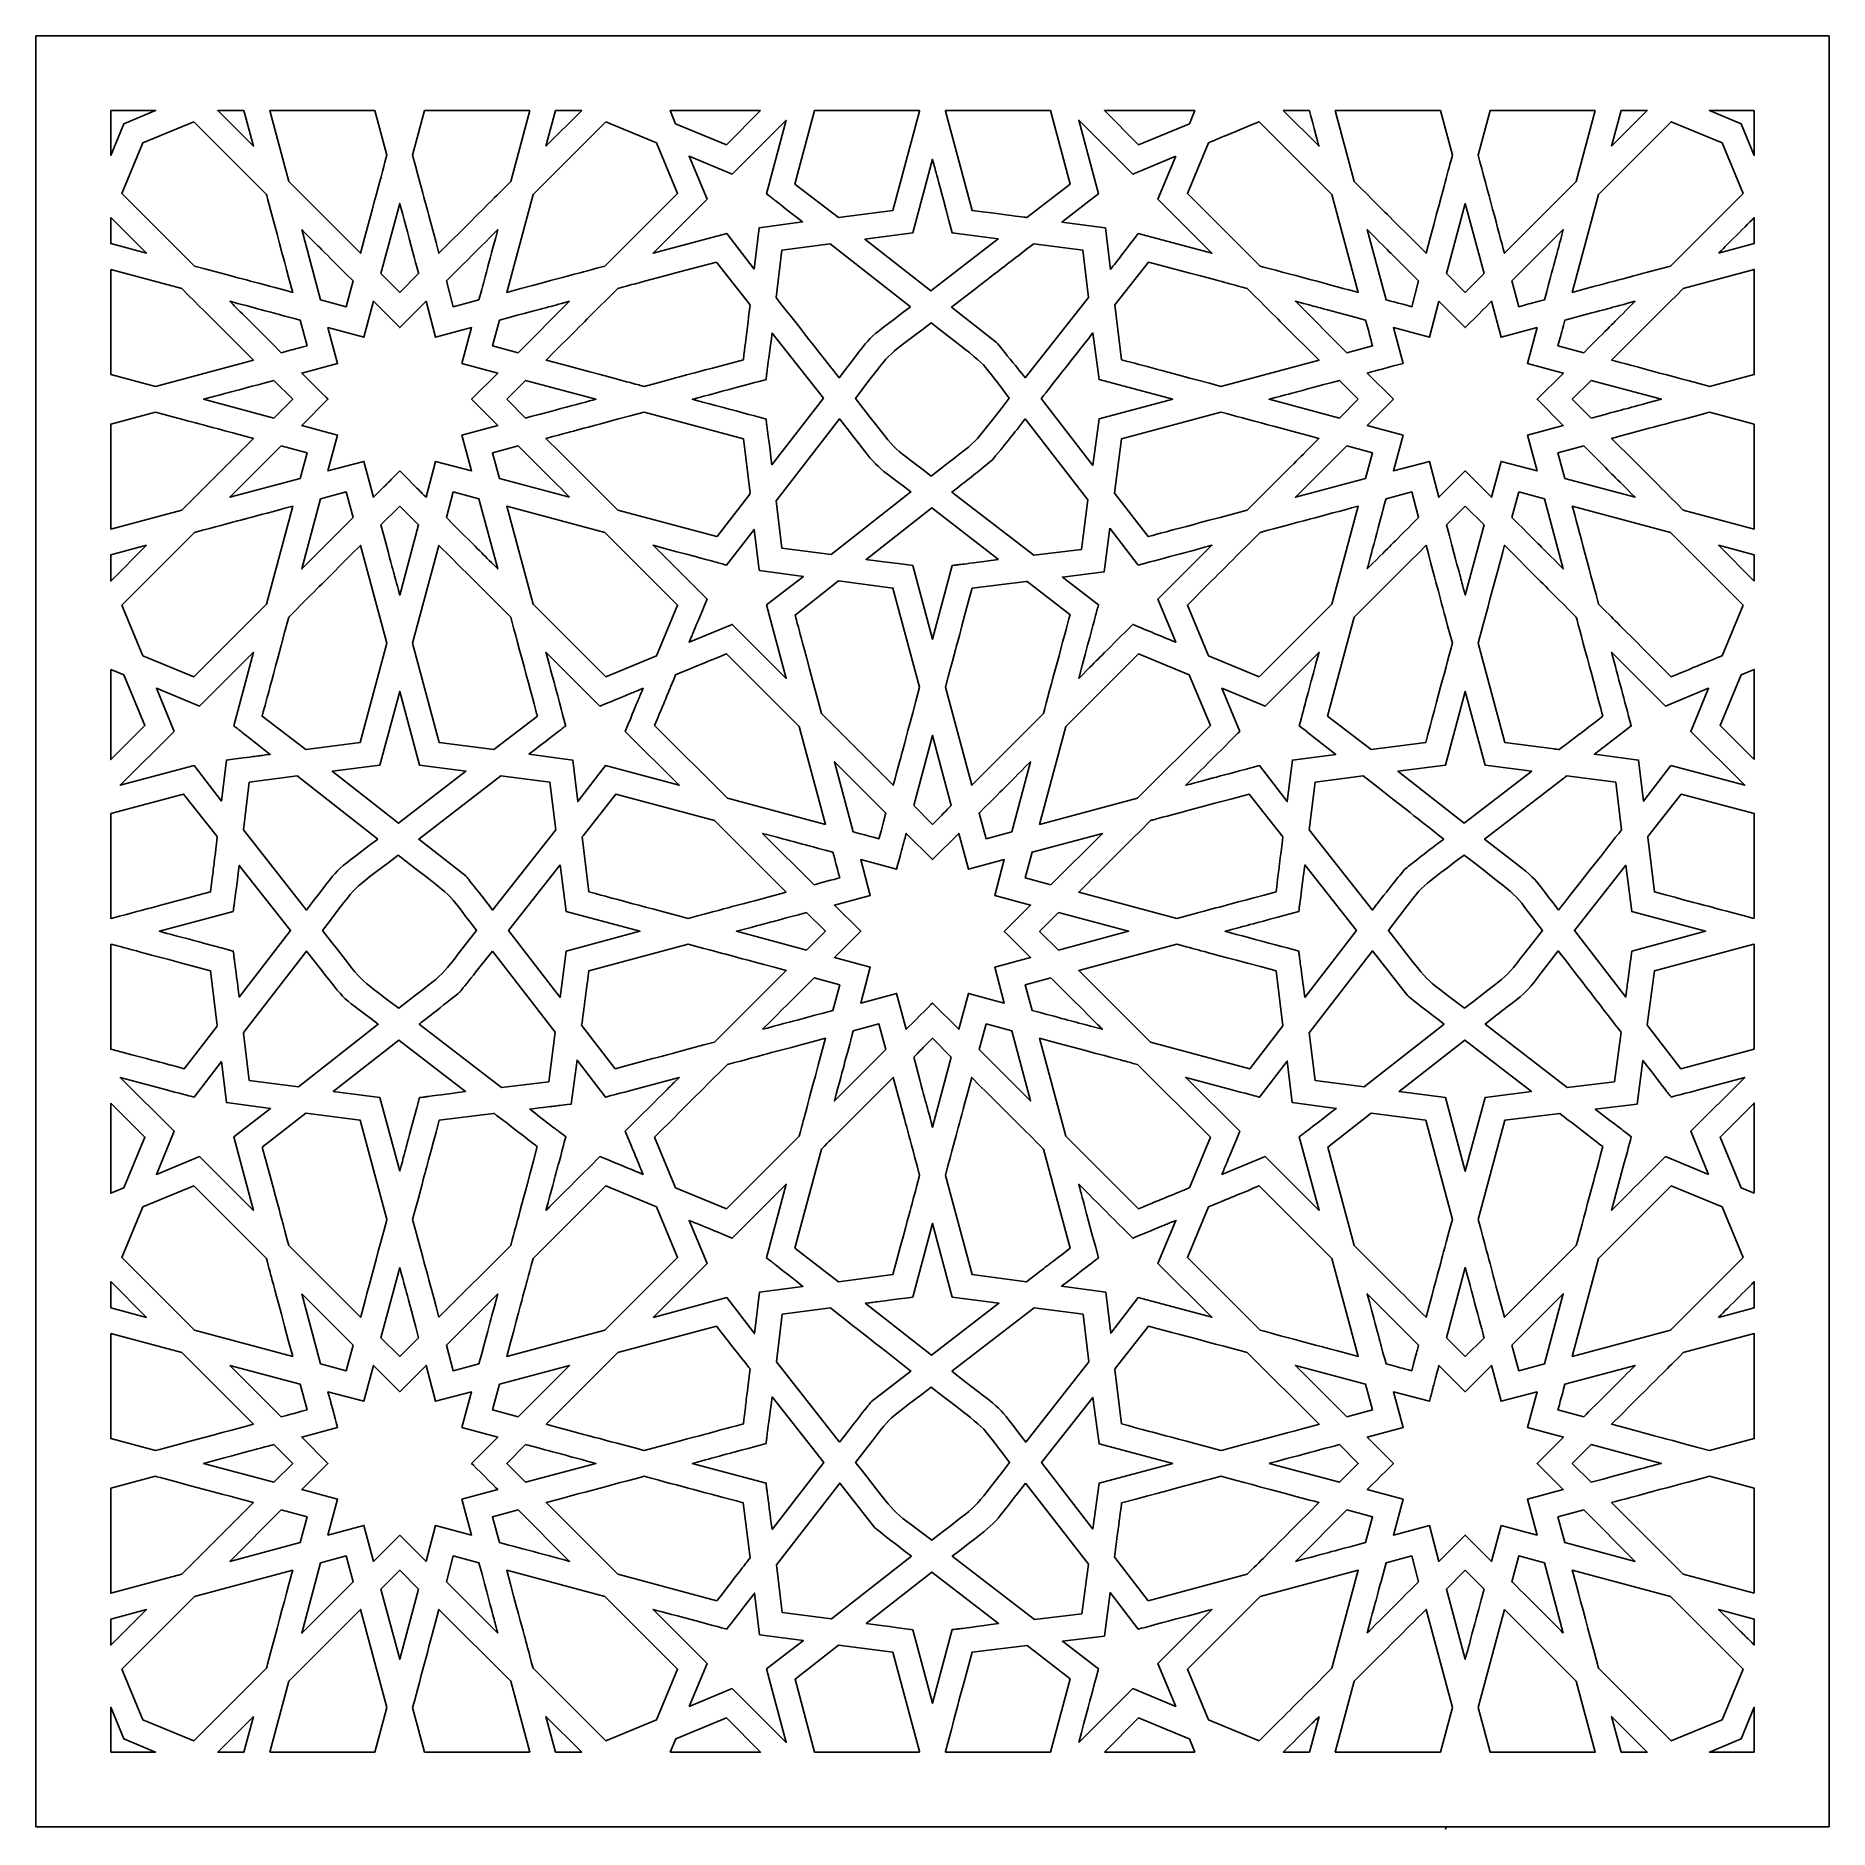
# Model space of a CAD drawing. Header units: millimetres. Extents: x -64 to 64, y -64 to 64.
import ezdxf

# ---------------------------------------------------------------- set-up
doc = ezdxf.new("R2010")
doc.units = ezdxf.units.MM
doc.header["$MEASUREMENT"] = 0
doc.layers.add('layer 1', color=7, linetype='Continuous')

msp = doc.modelspace()

# ---------------------------------------------------------------- linework, layer by layer
at = {"layer": 'layer 1', "color": 250}
for points, knots in [([(-63.5, 63.5), (-63.5, 58.4341), (-63.5, -58.5519), (-63.5, -63.3342), (-63.5, -63.3342), (-51.1634, -63.3342), (24.8624, -63.3342), (36.3756, -63.3342), (36.3756, -63.3342), (36.3756, -63.3342), (36.3312, -63.5), (36.3312, -63.5), (36.3312, -63.5), (36.3312, -63.5), (36.3315, -63.5), (36.3315, -63.5), (36.3315, -63.5), (36.3315, -63.5), (36.376, -63.3342), (36.376, -63.3342), (36.376, -63.3342), (39.6155, -63.3342), (60.3042, -63.3342), (63.5, -63.3342), (63.5, -63.3342), (63.5, -58.9044), (63.5, 59.0741), (63.5, 63.5), (63.5, 63.5), (61.6514, 63.5), (-60.1206, 63.5), (-63.5, 63.5)], [0, 0, 0, 0, 0.11111111, 0.11111111, 0.11111111, 0.11111111, 0.22222222, 0.22222222, 0.22222222, 0.22222222, 0.33333333, 0.33333333, 0.33333333, 0.33333333, 0.44444444, 0.44444444, 0.44444444, 0.44444444, 0.55555556, 0.55555556, 0.55555556, 0.55555556, 0.66666667, 0.66666667, 0.66666667, 0.66666667, 0.77777778, 0.77777778, 0.77777778, 0.77777778, 1, 1, 1, 1]), ([(-58.2018, 58.2087), (-58.2018, 58.2087), (-55.0238, 58.2087), (-55.0238, 58.2087), (-55.0238, 58.2087), (-55.0238, 58.2087), (-57.2711, 57.2791), (-57.2711, 57.2791), (-57.2711, 57.2791), (-57.2711, 57.2791), (-58.2018, 55.0351), (-58.2018, 55.0351), (-58.2018, 55.0351), (-58.2018, 55.0351), (-58.2018, 58.2087), (-58.2018, 58.2087)], [0, 0, 0, 0, 0.2, 0.2, 0.2, 0.2, 0.4, 0.4, 0.4, 0.4, 0.6, 0.6, 0.6, 0.6, 1, 1, 1, 1]), ([(-52.3238, 57.4163), (-52.3238, 57.4163), (-47.1731, 52.2728), (-47.1731, 52.2728), (-47.1731, 52.2728), (-47.1731, 52.2728), (-45.3125, 45.3369), (-45.3122, 45.3362), (-45.3122, 45.3362), (-48.9607, 46.3123), (-48.0879, 46.0788), (-52.258, 47.1946), (-52.258, 47.1946), (-52.258, 47.1946), (-57.4082, 52.3385), (-57.4082, 52.3385), (-57.4082, 52.3385), (-57.4082, 52.3385), (-55.919, 55.929), (-55.919, 55.929), (-55.919, 55.929), (-55.919, 55.929), (-52.3238, 57.4163), (-52.3238, 57.4163)], [0, 0, 0, 0, 0.14285714, 0.14285714, 0.14285714, 0.14285714, 0.28571429, 0.28571429, 0.28571429, 0.28571429, 0.42857143, 0.42857143, 0.42857143, 0.42857143, 0.57142857, 0.57142857, 0.57142857, 0.57142857, 0.71428571, 0.71428571, 0.71428571, 0.71428571, 1, 1, 1, 1]), ([(-48.7659, 58.2087), (-48.7659, 58.2087), (-48.0875, 55.6803), (-48.0875, 55.6803), (-48.0875, 55.6803), (-48.0875, 55.6803), (-50.6189, 58.2087), (-50.6189, 58.2087), (-50.6189, 58.2087), (-50.6189, 58.2087), (-48.7659, 58.2087), (-48.7659, 58.2087)], [0, 0, 0, 0, 0.25, 0.25, 0.25, 0.25, 0.5, 0.5, 0.5, 0.5, 1, 1, 1, 1]), ([(-39.4933, 58.2087), (-39.4933, 58.2087), (-38.6442, 55.0446), (-38.6442, 55.0446), (-38.6442, 55.0446), (-38.9322, 53.9718), (-39.7583, 50.8924), (-40.5056, 48.108), (-40.5056, 48.108), (-40.5056, 48.108), (-45.59, 53.1858), (-45.59, 53.1858), (-45.59, 53.1858), (-45.59, 53.1858), (-46.9375, 58.2087), (-46.9375, 58.2087), (-46.9375, 58.2087), (-46.9375, 58.2087), (-39.4933, 58.2087), (-39.4933, 58.2087)], [0, 0, 0, 0, 0.16666667, 0.16666667, 0.16666667, 0.16666667, 0.33333333, 0.33333333, 0.33333333, 0.33333333, 0.5, 0.5, 0.5, 0.5, 0.66666667, 0.66666667, 0.66666667, 0.66666667, 1, 1, 1, 1]), ([(-28.5224, 58.2087), (-28.5224, 58.2087), (-29.8702, 53.1858), (-29.8702, 53.1858), (-29.8702, 53.1858), (-31.0071, 52.0506), (-30.0797, 52.9766), (-34.9548, 48.1083), (-34.9548, 48.1083), (-36.1302, 52.4887), (-35.6352, 50.6444), (-36.816, 55.045), (-36.816, 55.045), (-36.816, 55.045), (-35.9671, 58.2087), (-35.9671, 58.2087), (-35.9671, 58.2087), (-35.9671, 58.2087), (-28.5224, 58.2087), (-28.5224, 58.2087)], [0, 0, 0, 0, 0.16666667, 0.16666667, 0.16666667, 0.16666667, 0.33333333, 0.33333333, 0.33333333, 0.33333333, 0.5, 0.5, 0.5, 0.5, 0.66666667, 0.66666667, 0.66666667, 0.66666667, 1, 1, 1, 1]), ([(-23.1366, 57.416), (-23.1366, 57.416), (-19.5414, 55.929), (-19.5414, 55.929), (-19.5414, 55.929), (-19.5414, 55.929), (-18.052, 52.3381), (-18.052, 52.3381), (-18.052, 52.3381), (-18.052, 52.3381), (-23.2018, 47.1946), (-23.2018, 47.1946), (-23.2018, 47.1946), (-26.1034, 46.4181), (-24.4147, 46.8701), (-30.1478, 45.3362), (-30.1478, 45.3362), (-30.1478, 45.3362), (-28.2863, 52.2736), (-28.2863, 52.2736), (-28.2863, 52.2736), (-28.2863, 52.2736), (-23.1366, 57.416), (-23.1366, 57.416)], [0, 0, 0, 0, 0.14285714, 0.14285714, 0.14285714, 0.14285714, 0.28571429, 0.28571429, 0.28571429, 0.28571429, 0.42857143, 0.42857143, 0.42857143, 0.42857143, 0.57142857, 0.57142857, 0.57142857, 0.57142857, 0.71428571, 0.71428571, 0.71428571, 0.71428571, 1, 1, 1, 1]), ([(-27.3727, 55.6803), (-27.3727, 55.6803), (-26.6943, 58.2087), (-26.6943, 58.2087), (-26.6943, 58.2087), (-26.6943, 58.2087), (-24.8408, 58.2087), (-24.8408, 58.2087), (-24.8408, 58.2087), (-24.8408, 58.2087), (-27.3727, 55.6803), (-27.3727, 55.6803)], [0, 0, 0, 0, 0.25, 0.25, 0.25, 0.25, 0.5, 0.5, 0.5, 0.5, 1, 1, 1, 1]), ([(-10.3576, 57.5285), (-10.3576, 57.5285), (-11.756, 52.3138), (-11.756, 52.3138), (-11.756, 52.3138), (-11.1234, 51.8291), (-11.7002, 52.2781), (-9.2001, 50.3181), (-9.2001, 50.3181), (-9.2001, 50.3181), (-12.2738, 49.9135), (-12.2738, 49.9135), (-12.2738, 49.9135), (-12.2738, 49.9135), (-12.6347, 46.9865), (-12.6347, 46.9865), (-12.6347, 46.9865), (-12.6347, 46.9865), (-14.5694, 49.505), (-14.5694, 49.505), (-14.5694, 49.505), (-14.5694, 49.505), (-19.7901, 48.108), (-19.7901, 48.108), (-19.7901, 48.108), (-19.7901, 48.108), (-15.9681, 51.9247), (-15.9681, 51.9247), (-15.9681, 51.9247), (-15.9681, 51.9247), (-17.2332, 54.9741), (-17.2332, 54.9741), (-17.2332, 54.9741), (-17.2332, 54.9741), (-14.1792, 53.7111), (-14.1792, 53.7111), (-14.1792, 53.7111), (-14.1792, 53.7111), (-10.3576, 57.5285), (-10.3576, 57.5285)], [0, 0, 0, 0, 0.09090909, 0.09090909, 0.09090909, 0.09090909, 0.18181818, 0.18181818, 0.18181818, 0.18181818, 0.27272727, 0.27272727, 0.27272727, 0.27272727, 0.36363636, 0.36363636, 0.36363636, 0.36363636, 0.45454545, 0.45454545, 0.45454545, 0.45454545, 0.54545455, 0.54545455, 0.54545455, 0.54545455, 0.63636364, 0.63636364, 0.63636364, 0.63636364, 0.72727273, 0.72727273, 0.72727273, 0.72727273, 0.81818182, 0.81818182, 0.81818182, 0.81818182, 1, 1, 1, 1]), ([(-12.174, 58.2087), (-12.174, 58.2087), (-14.5941, 55.7918), (-14.5941, 55.7918), (-14.5941, 55.7918), (-14.5941, 55.7918), (-18.1892, 57.2788), (-18.1892, 57.2788), (-18.1892, 57.2788), (-18.1892, 57.2788), (-18.1896, 57.2791), (-18.1896, 57.2791), (-18.1896, 57.2791), (-18.1896, 57.2791), (-18.1899, 57.2795), (-18.1899, 57.2795), (-18.1899, 57.2795), (-18.1899, 57.2795), (-18.5752, 58.2087), (-18.5752, 58.2087), (-18.5752, 58.2087), (-18.5752, 58.2087), (-12.174, 58.2087), (-12.174, 58.2087)], [0, 0, 0, 0, 0.14285714, 0.14285714, 0.14285714, 0.14285714, 0.28571429, 0.28571429, 0.28571429, 0.28571429, 0.42857143, 0.42857143, 0.42857143, 0.42857143, 0.57142857, 0.57142857, 0.57142857, 0.57142857, 0.71428571, 0.71428571, 0.71428571, 0.71428571, 1, 1, 1, 1]), ([(-0.926, 58.2087), (-0.926, 58.2087), (-0.914, 58.1635), (-0.914, 58.1635), (-0.914, 58.1635), (-0.914, 58.1635), (-2.7989, 51.1376), (-2.7989, 51.1376), (-2.7989, 51.1376), (-2.7989, 51.1376), (-6.6576, 50.63), (-6.6576, 50.63), (-6.6576, 50.63), (-6.6576, 50.63), (-9.7451, 52.996), (-9.7451, 52.996), (-9.7451, 52.996), (-9.7451, 52.996), (-8.3467, 58.2087), (-8.3467, 58.2087), (-8.3467, 58.2087), (-8.3467, 58.2087), (-0.926, 58.2087), (-0.926, 58.2087)], [0, 0, 0, 0, 0.14285714, 0.14285714, 0.14285714, 0.14285714, 0.28571429, 0.28571429, 0.28571429, 0.28571429, 0.42857143, 0.42857143, 0.42857143, 0.42857143, 0.57142857, 0.57142857, 0.57142857, 0.57142857, 0.71428571, 0.71428571, 0.71428571, 0.71428571, 1, 1, 1, 1]), ([(8.3467, 58.2087), (8.3467, 58.2087), (9.7451, 52.9964), (9.7451, 52.9964), (9.7451, 52.9964), (9.7451, 52.9964), (6.6746, 50.6434), (6.6746, 50.6434), (6.6746, 50.6434), (6.6746, 50.6434), (7.0115, 50.5837), (2.7993, 51.138), (2.7993, 51.138), (2.7993, 51.138), (0.914, 58.1639), (0.914, 58.1639), (0.914, 58.1639), (0.914, 58.1639), (0.9264, 58.2087), (0.9264, 58.2087), (0.9264, 58.2087), (0.9264, 58.2087), (8.3467, 58.2087), (8.3467, 58.2087)], [0, 0, 0, 0, 0.14285714, 0.14285714, 0.14285714, 0.14285714, 0.28571429, 0.28571429, 0.28571429, 0.28571429, 0.42857143, 0.42857143, 0.42857143, 0.42857143, 0.57142857, 0.57142857, 0.57142857, 0.57142857, 0.71428571, 0.71428571, 0.71428571, 0.71428571, 1, 1, 1, 1]), ([(17.2332, 54.9748), (17.2332, 54.9748), (15.9685, 51.9243), (15.9685, 51.9243), (15.9685, 51.9243), (15.9685, 51.9243), (19.7901, 48.108), (19.7901, 48.108), (19.7901, 48.108), (19.7901, 48.108), (14.5694, 49.505), (14.5694, 49.505), (14.5694, 49.505), (12.9381, 47.3819), (12.6083, 46.9607), (12.6083, 46.9607), (12.6083, 46.9607), (12.6083, 46.9607), (12.2467, 49.8955), (12.2467, 49.8955), (12.2467, 49.8955), (12.2467, 49.8955), (12.2213, 49.8987), (12.2213, 49.8987), (12.2213, 49.8987), (12.2213, 49.8987), (12.2195, 49.9138), (12.2195, 49.9138), (12.2195, 49.9138), (12.2195, 49.9138), (9.162, 50.316), (9.162, 50.316), (9.162, 50.316), (9.162, 50.316), (11.2907, 51.9575), (11.2907, 51.9575), (11.2907, 51.9575), (11.2907, 51.9575), (11.2907, 51.9575), (11.2907, 51.9575), (11.2907, 51.9575), (11.2907, 51.9575), (11.7563, 52.3145), (11.7563, 52.3145), (11.7563, 52.3145), (11.7563, 52.3145), (11.756, 52.3166), (11.756, 52.3166), (11.756, 52.3166), (11.756, 52.3166), (11.756, 52.3166), (11.756, 52.3166), (11.756, 52.3166), (11.756, 52.3166), (10.3576, 57.5278), (10.3576, 57.5278), (10.3576, 57.5278), (10.3576, 57.5278), (14.1792, 53.7111), (14.1792, 53.7111), (14.1792, 53.7111), (14.1792, 53.7111), (17.2332, 54.9748), (17.2332, 54.9748)], [0, 0, 0, 0, 0.05882353, 0.05882353, 0.05882353, 0.05882353, 0.11764706, 0.11764706, 0.11764706, 0.11764706, 0.17647059, 0.17647059, 0.17647059, 0.17647059, 0.23529412, 0.23529412, 0.23529412, 0.23529412, 0.29411765, 0.29411765, 0.29411765, 0.29411765, 0.35294118, 0.35294118, 0.35294118, 0.35294118, 0.41176471, 0.41176471, 0.41176471, 0.41176471, 0.47058824, 0.47058824, 0.47058824, 0.47058824, 0.52941176, 0.52941176, 0.52941176, 0.52941176, 0.58823529, 0.58823529, 0.58823529, 0.58823529, 0.64705882, 0.64705882, 0.64705882, 0.64705882, 0.70588235, 0.70588235, 0.70588235, 0.70588235, 0.76470588, 0.76470588, 0.76470588, 0.76470588, 0.82352941, 0.82352941, 0.82352941, 0.82352941, 0.88235294, 0.88235294, 0.88235294, 0.88235294, 1, 1, 1, 1]), ([(18.5748, 58.2087), (18.5748, 58.2087), (18.1896, 57.2791), (18.1896, 57.2791), (18.1896, 57.2791), (18.1896, 57.2791), (14.5937, 55.7918), (14.5937, 55.7918), (14.5937, 55.7918), (14.5937, 55.7918), (12.1737, 58.2087), (12.1737, 58.2087), (12.1737, 58.2087), (12.1737, 58.2087), (18.5748, 58.2087), (18.5748, 58.2087)], [0, 0, 0, 0, 0.2, 0.2, 0.2, 0.2, 0.4, 0.4, 0.4, 0.4, 0.6, 0.6, 0.6, 0.6, 1, 1, 1, 1]), ([(19.5411, 55.9294), (20.8435, 56.4684), (19.9976, 56.1185), (23.1362, 57.4163), (23.1362, 57.4163), (23.1362, 57.4163), (28.2868, 52.2728), (28.2868, 52.2728), (28.2868, 52.2728), (28.2868, 52.2728), (30.1477, 45.3362), (30.1477, 45.3362), (30.1477, 45.3362), (28.6604, 45.7341), (24.8341, 46.7579), (23.2022, 47.1946), (23.2022, 47.1946), (23.2022, 47.1946), (18.052, 52.3385), (18.052, 52.3385), (18.052, 52.3385), (18.052, 52.3385), (19.5411, 55.9294), (19.5411, 55.9294)], [0, 0, 0, 0, 0.14285714, 0.14285714, 0.14285714, 0.14285714, 0.28571429, 0.28571429, 0.28571429, 0.28571429, 0.42857143, 0.42857143, 0.42857143, 0.42857143, 0.57142857, 0.57142857, 0.57142857, 0.57142857, 0.71428571, 0.71428571, 0.71428571, 0.71428571, 1, 1, 1, 1]), ([(26.6943, 58.2087), (26.6947, 58.2083), (27.3727, 55.6803), (27.3727, 55.6803), (27.3727, 55.6803), (27.3727, 55.6803), (24.8412, 58.2087), (24.8412, 58.2087), (24.8412, 58.2087), (24.8412, 58.2087), (26.6943, 58.2087), (26.6943, 58.2087)], [0, 0, 0, 0, 0.25, 0.25, 0.25, 0.25, 0.5, 0.5, 0.5, 0.5, 1, 1, 1, 1]), ([(36.8159, 55.0446), (36.2627, 52.983), (36.6332, 54.3638), (34.955, 48.108), (34.955, 48.108), (31.5408, 51.5172), (32.7575, 50.3022), (29.87, 53.1858), (29.87, 53.1858), (29.87, 53.1858), (28.5224, 58.2087), (28.5224, 58.2087), (28.5224, 58.2087), (28.5224, 58.2087), (35.9671, 58.2087), (35.9671, 58.2087), (35.9671, 58.2087), (35.9671, 58.2087), (36.8159, 55.0446), (36.8159, 55.0446)], [0, 0, 0, 0, 0.16666667, 0.16666667, 0.16666667, 0.16666667, 0.33333333, 0.33333333, 0.33333333, 0.33333333, 0.5, 0.5, 0.5, 0.5, 0.66666667, 0.66666667, 0.66666667, 0.66666667, 1, 1, 1, 1]), ([(46.9378, 58.2087), (46.9378, 58.2087), (45.5902, 53.1862), (45.5902, 53.1862), (45.5902, 53.1862), (45.5902, 53.1862), (40.5052, 48.108), (40.5052, 48.108), (40.5052, 48.108), (40.0921, 49.6482), (39.3054, 52.5794), (38.644, 55.0446), (38.644, 55.0446), (38.644, 55.0446), (39.4931, 58.2087), (39.4931, 58.2087), (39.4931, 58.2087), (39.4931, 58.2087), (46.9378, 58.2087), (46.9378, 58.2087)], [0, 0, 0, 0, 0.16666667, 0.16666667, 0.16666667, 0.16666667, 0.33333333, 0.33333333, 0.33333333, 0.33333333, 0.5, 0.5, 0.5, 0.5, 0.66666667, 0.66666667, 0.66666667, 0.66666667, 1, 1, 1, 1]), ([(45.3125, 45.3362), (45.3125, 45.3362), (47.1734, 52.2728), (47.1734, 52.2728), (47.1734, 52.2728), (47.1734, 52.2728), (52.3236, 57.4163), (52.3236, 57.4163), (52.3236, 57.4163), (52.3236, 57.4163), (55.9192, 55.929), (55.9192, 55.929), (55.9192, 55.929), (55.9192, 55.929), (57.4086, 52.3381), (57.4086, 52.3381), (57.4086, 52.3381), (57.4086, 52.3381), (52.2584, 47.1946), (52.2584, 47.1946), (52.2584, 47.1946), (48.5348, 46.1984), (50.056, 46.6055), (45.3125, 45.3362)], [0, 0, 0, 0, 0.14285714, 0.14285714, 0.14285714, 0.14285714, 0.28571429, 0.28571429, 0.28571429, 0.28571429, 0.42857143, 0.42857143, 0.42857143, 0.42857143, 0.57142857, 0.57142857, 0.57142857, 0.57142857, 0.71428571, 0.71428571, 0.71428571, 0.71428571, 1, 1, 1, 1]), ([(48.0875, 55.6796), (48.0875, 55.6796), (48.7659, 58.2087), (48.7659, 58.2087), (48.7659, 58.2087), (48.7659, 58.2087), (50.6197, 58.2087), (50.6197, 58.2087), (50.6197, 58.2087), (50.6197, 58.2087), (48.0875, 55.6796), (48.0875, 55.6796)], [0, 0, 0, 0, 0.25, 0.25, 0.25, 0.25, 0.5, 0.5, 0.5, 0.5, 1, 1, 1, 1]), ([(58.2016, 58.2087), (58.2016, 58.2087), (58.2016, 55.034), (58.2016, 55.034), (58.2016, 55.034), (58.2016, 55.034), (57.2707, 57.2788), (57.2707, 57.2788), (57.2707, 57.2788), (57.2707, 57.2788), (55.0231, 58.2087), (55.0231, 58.2087), (55.0231, 58.2087), (55.0231, 58.2087), (58.2016, 58.2087), (58.2016, 58.2087)], [0, 0, 0, 0, 0.2, 0.2, 0.2, 0.2, 0.4, 0.4, 0.4, 0.4, 0.6, 0.6, 0.6, 0.6, 1, 1, 1, 1]), ([(1.3988, 49.5431), (1.3988, 49.5431), (1.3991, 49.5431), (1.3991, 49.5431), (1.3991, 49.5431), (1.3991, 49.5431), (1.3991, 49.5427), (1.3991, 49.5427), (1.3991, 49.5427), (1.3991, 49.5427), (4.6613, 49.1141), (4.6613, 49.1141), (4.6613, 49.1141), (4.6613, 49.1141), (-0.1118, 45.4339), (-0.1118, 45.4339), (-0.1118, 45.4339), (-0.1118, 45.4339), (-4.7837, 49.0975), (-4.7837, 49.0975), (-4.7837, 49.0975), (-4.7837, 49.0975), (-1.3988, 49.5427), (-1.3988, 49.5427), (-1.3988, 49.5427), (-1.3988, 49.5427), (0, 54.7564), (0, 54.7564), (0, 54.7564), (0.2939, 53.6617), (0.0561, 54.5479), (1.3988, 49.5431)], [0, 0, 0, 0, 0.11111111, 0.11111111, 0.11111111, 0.11111111, 0.22222222, 0.22222222, 0.22222222, 0.22222222, 0.33333333, 0.33333333, 0.33333333, 0.33333333, 0.44444444, 0.44444444, 0.44444444, 0.44444444, 0.55555556, 0.55555556, 0.55555556, 0.55555556, 0.66666667, 0.66666667, 0.66666667, 0.66666667, 0.77777778, 0.77777778, 0.77777778, 0.77777778, 1, 1, 1, 1]), ([(-36.3966, 46.6679), (-36.3966, 46.6679), (-37.7301, 45.3362), (-37.7301, 45.3362), (-37.7301, 45.3362), (-37.7301, 45.3362), (-39.063, 46.6672), (-39.063, 46.6672), (-39.063, 46.6672), (-39.063, 46.6672), (-37.7301, 51.6371), (-37.7301, 51.6371), (-37.7301, 51.6371), (-37.7201, 51.5994), (-36.4068, 46.7053), (-36.3966, 46.6679)], [0, 0, 0, 0, 0.2, 0.2, 0.2, 0.2, 0.4, 0.4, 0.4, 0.4, 0.6, 0.6, 0.6, 0.6, 1, 1, 1, 1]), ([(37.7299, 51.6371), (37.7299, 51.6371), (39.0631, 46.6676), (39.0631, 46.6676), (39.0631, 46.6676), (39.0631, 46.6676), (37.7299, 45.3362), (37.7299, 45.3362), (37.7299, 45.3362), (37.7299, 45.3362), (36.3968, 46.6676), (36.3968, 46.6676), (36.3968, 46.6676), (36.3968, 46.6676), (37.7299, 51.6371), (37.7299, 51.6371)], [0, 0, 0, 0, 0.2, 0.2, 0.2, 0.2, 0.4, 0.4, 0.4, 0.4, 0.6, 0.6, 0.6, 0.6, 1, 1, 1, 1]), ([(-58.2018, 50.636), (-58.2018, 50.636), (-55.6699, 48.1076), (-55.6699, 48.1076), (-55.6699, 48.1076), (-55.6699, 48.1076), (-58.2018, 48.7853), (-58.2018, 48.7853), (-58.2018, 48.7853), (-58.2018, 48.7853), (-58.2018, 50.636), (-58.2018, 50.636)], [0, 0, 0, 0, 0.25, 0.25, 0.25, 0.25, 0.5, 0.5, 0.5, 0.5, 1, 1, 1, 1]), ([(-44.6757, 49.778), (-43.3061, 48.4103), (-43.8556, 48.9592), (-41.0333, 46.1402), (-41.0333, 46.1402), (-41.0333, 46.1402), (-41.5214, 44.3216), (-41.5214, 44.3216), (-41.5214, 44.3216), (-41.5214, 44.3216), (-43.3426, 44.8091), (-43.3426, 44.8091), (-43.3426, 44.8091), (-43.3426, 44.8091), (-44.6757, 49.778), (-44.6757, 49.778)], [0, 0, 0, 0, 0.2, 0.2, 0.2, 0.2, 0.4, 0.4, 0.4, 0.4, 0.6, 0.6, 0.6, 0.6, 1, 1, 1, 1]), ([(-32.1177, 44.8084), (-32.1177, 44.8084), (-33.9389, 44.3216), (-33.9389, 44.3216), (-33.9389, 44.3216), (-33.9389, 44.3216), (-34.4267, 46.1402), (-34.4267, 46.1402), (-34.4267, 46.1402), (-34.3774, 46.1892), (-30.8331, 49.7297), (-30.7847, 49.778), (-30.7847, 49.778), (-31.794, 46.0149), (-31.4842, 47.1703), (-32.1177, 44.8084)], [0, 0, 0, 0, 0.2, 0.2, 0.2, 0.2, 0.4, 0.4, 0.4, 0.4, 0.6, 0.6, 0.6, 0.6, 1, 1, 1, 1]), ([(34.4272, 46.1402), (34.4272, 46.1402), (33.939, 44.3216), (33.939, 44.3216), (33.939, 44.3216), (32.7829, 44.631), (33.1632, 44.5294), (32.1183, 44.8088), (32.1183, 44.8088), (32.1183, 44.8088), (30.7848, 49.7777), (30.7848, 49.7777), (30.7848, 49.7777), (32.7999, 47.7654), (32.0195, 48.5447), (34.4272, 46.1402)], [0, 0, 0, 0, 0.2, 0.2, 0.2, 0.2, 0.4, 0.4, 0.4, 0.4, 0.6, 0.6, 0.6, 0.6, 1, 1, 1, 1]), ([(41.5212, 44.3216), (41.5212, 44.3216), (41.0333, 46.1405), (41.0333, 46.1405), (41.0333, 46.1405), (41.0333, 46.1405), (44.6758, 49.7777), (44.6758, 49.7777), (44.6758, 49.7777), (44.1008, 47.6352), (44.2401, 48.1552), (43.3423, 44.8084), (43.3423, 44.8084), (42.1428, 44.4877), (42.5485, 44.5961), (41.5212, 44.3216)], [0, 0, 0, 0, 0.2, 0.2, 0.2, 0.2, 0.4, 0.4, 0.4, 0.4, 0.6, 0.6, 0.6, 0.6, 1, 1, 1, 1]), ([(55.6697, 48.1076), (55.9576, 48.3951), (57.9152, 50.3502), (58.2016, 50.6363), (58.2016, 50.6363), (58.2016, 50.6363), (58.2016, 48.7853), (58.2016, 48.7853), (58.2016, 48.7853), (58.2016, 48.7853), (55.6697, 48.1076), (55.6697, 48.1076)], [0, 0, 0, 0, 0.25, 0.25, 0.25, 0.25, 0.5, 0.5, 0.5, 0.5, 1, 1, 1, 1]), ([(-1.5557, 44.3202), (-5.0878, 41.5967), (-3.9349, 42.7454), (-6.6107, 39.2839), (-6.6107, 39.2839), (-6.6107, 39.2843), (-11.0748, 44.9612), (-11.0751, 44.9615), (-11.0751, 44.9615), (-11.0751, 44.9615), (-10.6609, 48.3246), (-10.6609, 48.3246), (-10.6609, 48.3246), (-10.6609, 48.3246), (-7.2358, 48.7751), (-7.2358, 48.7751), (-7.2358, 48.7751), (-7.2358, 48.7751), (-1.5557, 44.3202), (-1.5557, 44.3202)], [0, 0, 0, 0, 0.16666667, 0.16666667, 0.16666667, 0.16666667, 0.33333333, 0.33333333, 0.33333333, 0.33333333, 0.5, 0.5, 0.5, 0.5, 0.66666667, 0.66666667, 0.66666667, 0.66666667, 1, 1, 1, 1]), ([(11.0472, 44.982), (11.0472, 44.982), (6.5687, 39.2843), (6.5687, 39.2843), (6.5687, 39.2843), (6.4361, 39.4561), (4.5339, 41.7904), (4.5339, 41.7904), (4.5339, 41.7904), (4.5339, 41.7904), (1.3466, 44.2895), (1.3466, 44.2895), (1.3466, 44.2895), (6.0833, 47.9421), (4.724, 46.894), (7.1741, 48.7828), (7.1741, 48.7828), (7.1741, 48.7828), (10.6355, 48.3277), (10.6355, 48.3277), (10.6355, 48.3277), (10.6355, 48.3277), (11.0472, 44.982), (11.0472, 44.982)], [0, 0, 0, 0, 0.14285714, 0.14285714, 0.14285714, 0.14285714, 0.28571429, 0.28571429, 0.28571429, 0.28571429, 0.42857143, 0.42857143, 0.42857143, 0.42857143, 0.57142857, 0.57142857, 0.57142857, 0.57142857, 0.71428571, 0.71428571, 0.71428571, 0.71428571, 1, 1, 1, 1]), ([(-15.3028, 47.4825), (-15.3028, 47.4825), (-12.9434, 44.4814), (-12.9434, 44.4814), (-12.9434, 44.4814), (-12.9434, 44.4814), (-12.9448, 44.4687), (-12.9448, 44.4687), (-12.9448, 44.4687), (-12.9448, 44.4687), (-12.9191, 44.4362), (-12.9191, 44.4362), (-12.9191, 44.4362), (-13.1593, 42.4871), (-13.1498, 42.5637), (-13.3967, 40.5582), (-13.3967, 40.5582), (-18.3388, 39.2356), (-16.8152, 39.6431), (-20.4269, 38.6768), (-20.4269, 38.6768), (-21.2961, 38.9096), (-20.5507, 38.71), (-27.372, 40.5352), (-27.372, 40.5352), (-23.9674, 43.936), (-25.1513, 42.7535), (-22.2874, 45.6135), (-22.2874, 45.6135), (-20.2565, 46.1571), (-22.0525, 45.6763), (-15.3028, 47.4825)], [0, 0, 0, 0, 0.11111111, 0.11111111, 0.11111111, 0.11111111, 0.22222222, 0.22222222, 0.22222222, 0.22222222, 0.33333333, 0.33333333, 0.33333333, 0.33333333, 0.44444444, 0.44444444, 0.44444444, 0.44444444, 0.55555556, 0.55555556, 0.55555556, 0.55555556, 0.66666667, 0.66666667, 0.66666667, 0.66666667, 0.77777778, 0.77777778, 0.77777778, 0.77777778, 1, 1, 1, 1]), ([(22.2878, 45.6135), (25.1749, 42.7302), (23.9586, 43.9448), (27.3724, 40.5352), (27.3724, 40.5352), (27.3724, 40.5352), (20.4272, 38.6768), (20.4272, 38.6768), (20.4272, 38.6768), (15.8238, 39.9087), (15.2206, 40.0699), (13.3964, 40.5582), (13.3964, 40.5582), (13.3964, 40.5582), (12.9173, 44.4493), (12.9173, 44.4493), (12.9173, 44.4493), (12.9173, 44.4493), (15.3024, 47.4825), (15.3024, 47.4825), (15.3024, 47.4825), (21.935, 45.7077), (20.1754, 46.1786), (22.2878, 45.6135)], [0, 0, 0, 0, 0.14285714, 0.14285714, 0.14285714, 0.14285714, 0.28571429, 0.28571429, 0.28571429, 0.28571429, 0.42857143, 0.42857143, 0.42857143, 0.42857143, 0.57142857, 0.57142857, 0.57142857, 0.57142857, 0.71428571, 0.71428571, 0.71428571, 0.71428571, 1, 1, 1, 1]), ([(-58.2018, 46.9597), (-58.2018, 46.9597), (-53.1724, 45.6135), (-53.1724, 45.6135), (-53.1724, 45.6135), (-50.309, 42.7542), (-51.3985, 43.8422), (-48.088, 40.5356), (-48.088, 40.5356), (-48.088, 40.5356), (-55.0333, 38.6768), (-55.0333, 38.6768), (-55.0333, 38.6768), (-55.0333, 38.6768), (-58.2018, 39.5245), (-58.2018, 39.5245), (-58.2018, 39.5245), (-58.2018, 39.5245), (-58.2018, 46.9597), (-58.2018, 46.9597)], [0, 0, 0, 0, 0.16666667, 0.16666667, 0.16666667, 0.16666667, 0.33333333, 0.33333333, 0.33333333, 0.33333333, 0.5, 0.5, 0.5, 0.5, 0.66666667, 0.66666667, 0.66666667, 0.66666667, 1, 1, 1, 1]), ([(55.0337, 38.6768), (53.5189, 39.0821), (49.4305, 40.1761), (48.0878, 40.5352), (48.0878, 40.5352), (51.4929, 43.936), (50.3079, 42.7528), (53.1728, 45.6135), (53.1728, 45.6135), (53.1728, 45.6135), (58.2016, 46.9593), (58.2016, 46.9593), (58.2016, 46.9593), (58.2016, 46.9593), (58.2016, 39.5245), (58.2016, 39.5245), (58.2016, 39.5245), (58.2016, 39.5245), (55.0337, 38.6768), (55.0337, 38.6768)], [0, 0, 0, 0, 0.16666667, 0.16666667, 0.16666667, 0.16666667, 0.33333333, 0.33333333, 0.33333333, 0.33333333, 0.5, 0.5, 0.5, 0.5, 0.66666667, 0.66666667, 0.66666667, 0.66666667, 1, 1, 1, 1]), ([(-44.2964, 41.5498), (-45.4514, 41.2404), (-45.0737, 41.3417), (-46.1172, 41.0626), (-46.1172, 41.0626), (-49.8107, 44.7509), (-48.9664, 43.9074), (-49.76, 44.7001), (-49.76, 44.7001), (-46.1493, 43.7342), (-47.3137, 44.0457), (-44.7844, 43.3691), (-44.7844, 43.3691), (-44.7844, 43.3691), (-44.2964, 41.5498), (-44.2964, 41.5498)], [0, 0, 0, 0, 0.2, 0.2, 0.2, 0.2, 0.4, 0.4, 0.4, 0.4, 0.6, 0.6, 0.6, 0.6, 1, 1, 1, 1]), ([(-40.2728, 42.1615), (-40.2728, 42.1615), (-40.2728, 42.1619), (-40.2728, 42.1619), (-40.2728, 42.1619), (-40.2728, 42.1619), (-40.2723, 42.1615), (-40.2723, 42.1615), (-40.2723, 42.1615), (-40.2723, 42.1615), (-39.5912, 44.7001), (-39.5912, 44.7001), (-39.5912, 44.7001), (-39.5912, 44.7001), (-37.7301, 42.8417), (-37.7301, 42.8417), (-37.7301, 42.8417), (-37.7301, 42.8417), (-35.8688, 44.7005), (-35.8688, 44.7005), (-35.8688, 44.7005), (-35.8688, 44.7005), (-35.1875, 42.1612), (-35.1875, 42.1612), (-35.1875, 42.1612), (-35.1875, 42.1612), (-32.6455, 42.8413), (-32.6455, 42.8413), (-32.6455, 42.8413), (-32.6455, 42.8413), (-33.3266, 40.3027), (-33.3266, 40.3027), (-33.3266, 40.3027), (-33.3266, 40.3027), (-30.7844, 39.6226), (-30.7844, 39.6226), (-30.7844, 39.6226), (-30.7844, 39.6226), (-30.7844, 39.6222), (-30.7844, 39.6222), (-30.7844, 39.6222), (-30.7844, 39.6222), (-30.7841, 39.6222), (-30.7841, 39.6222), (-30.7841, 39.6222), (-30.7841, 39.6222), (-32.6455, 37.7635), (-32.6455, 37.7635), (-32.6455, 37.7635), (-32.6455, 37.7635), (-30.7846, 35.905), (-30.7846, 35.905), (-30.7846, 35.905), (-30.7846, 35.905), (-30.7848, 35.905), (-30.7848, 35.905), (-30.7848, 35.905), (-30.7848, 35.905), (-30.7848, 35.9047), (-30.7848, 35.9047), (-30.7848, 35.9047), (-30.7848, 35.9047), (-33.3266, 35.2245), (-33.3266, 35.2245), (-33.3266, 35.2245), (-33.3266, 35.2245), (-32.6455, 32.6856), (-32.6455, 32.6856), (-32.6455, 32.6856), (-32.6455, 32.6856), (-35.1875, 33.3661), (-35.1875, 33.3661), (-35.1875, 33.3661), (-35.1875, 33.3661), (-35.869, 30.8271), (-35.869, 30.8271), (-35.869, 30.8271), (-36.1617, 31.1192), (-35.8253, 30.7834), (-37.7301, 32.6856), (-37.7301, 32.6856), (-39.05, 31.3672), (-38.6318, 31.7849), (-39.5912, 30.8271), (-39.5912, 30.8271), (-39.5912, 30.8271), (-40.2723, 33.3661), (-40.2723, 33.3661), (-40.2723, 33.3661), (-40.2723, 33.3661), (-42.8148, 32.6856), (-42.8148, 32.6856), (-42.8148, 32.6856), (-42.8148, 32.6856), (-42.1337, 35.2245), (-42.1337, 35.2245), (-42.1337, 35.2245), (-42.1337, 35.2245), (-44.6752, 35.9047), (-44.6752, 35.9047), (-44.6752, 35.9047), (-44.6752, 35.9047), (-44.675, 35.905), (-44.675, 35.905), (-44.675, 35.905), (-44.675, 35.905), (-44.6758, 35.905), (-44.6758, 35.905), (-44.6758, 35.905), (-44.6758, 35.905), (-42.8149, 37.7638), (-42.8149, 37.7638), (-42.8149, 37.7638), (-43.0478, 37.9966), (-44.4428, 39.3898), (-44.6758, 39.6222), (-44.6758, 39.6222), (-44.6758, 39.6222), (-42.1337, 40.3027), (-42.1337, 40.3027), (-42.1337, 40.3027), (-42.1337, 40.3027), (-42.8149, 42.842), (-42.8149, 42.842), (-42.8149, 42.842), (-42.8149, 42.842), (-40.2728, 42.1615), (-40.2728, 42.1615)], [0, 0, 0, 0, 0.03030303, 0.03030303, 0.03030303, 0.03030303, 0.06060606, 0.06060606, 0.06060606, 0.06060606, 0.09090909, 0.09090909, 0.09090909, 0.09090909, 0.12121212, 0.12121212, 0.12121212, 0.12121212, 0.15151515, 0.15151515, 0.15151515, 0.15151515, 0.18181818, 0.18181818, 0.18181818, 0.18181818, 0.21212121, 0.21212121, 0.21212121, 0.21212121, 0.24242424, 0.24242424, 0.24242424, 0.24242424, 0.27272727, 0.27272727, 0.27272727, 0.27272727, 0.3030303, 0.3030303, 0.3030303, 0.3030303, 0.33333333, 0.33333333, 0.33333333, 0.33333333, 0.36363636, 0.36363636, 0.36363636, 0.36363636, 0.39393939, 0.39393939, 0.39393939, 0.39393939, 0.42424242, 0.42424242, 0.42424242, 0.42424242, 0.45454545, 0.45454545, 0.45454545, 0.45454545, 0.48484848, 0.48484848, 0.48484848, 0.48484848, 0.51515152, 0.51515152, 0.51515152, 0.51515152, 0.54545455, 0.54545455, 0.54545455, 0.54545455, 0.57575758, 0.57575758, 0.57575758, 0.57575758, 0.60606061, 0.60606061, 0.60606061, 0.60606061, 0.63636364, 0.63636364, 0.63636364, 0.63636364, 0.66666667, 0.66666667, 0.66666667, 0.66666667, 0.6969697, 0.6969697, 0.6969697, 0.6969697, 0.72727273, 0.72727273, 0.72727273, 0.72727273, 0.75757576, 0.75757576, 0.75757576, 0.75757576, 0.78787879, 0.78787879, 0.78787879, 0.78787879, 0.81818182, 0.81818182, 0.81818182, 0.81818182, 0.84848485, 0.84848485, 0.84848485, 0.84848485, 0.87878788, 0.87878788, 0.87878788, 0.87878788, 0.90909091, 0.90909091, 0.90909091, 0.90909091, 0.93939394, 0.93939394, 0.93939394, 0.93939394, 1, 1, 1, 1]), ([(-25.6999, 44.7001), (-25.6999, 44.7001), (-29.3424, 41.0623), (-29.3424, 41.0623), (-29.3424, 41.0623), (-29.3424, 41.0623), (-31.1639, 41.5498), (-31.1639, 41.5498), (-31.1639, 41.5498), (-31.1639, 41.5498), (-30.676, 43.3684), (-30.676, 43.3684), (-30.676, 43.3684), (-26.7391, 44.4218), (-27.5018, 44.2179), (-25.6999, 44.7001)], [0, 0, 0, 0, 0.2, 0.2, 0.2, 0.2, 0.4, 0.4, 0.4, 0.4, 0.6, 0.6, 0.6, 0.6, 1, 1, 1, 1]), ([(30.6761, 43.3691), (31.0801, 41.8634), (30.9615, 42.3044), (31.164, 41.5498), (31.164, 41.5498), (31.164, 41.5498), (29.3423, 41.0623), (29.3423, 41.0623), (29.3423, 41.0623), (29.3423, 41.0623), (25.6999, 44.7005), (25.6999, 44.7005), (25.6999, 44.7005), (27.6091, 44.1897), (26.3013, 44.5396), (30.6761, 43.3691)], [0, 0, 0, 0, 0.2, 0.2, 0.2, 0.2, 0.4, 0.4, 0.4, 0.4, 0.6, 0.6, 0.6, 0.6, 1, 1, 1, 1]), ([(35.869, 44.7001), (35.869, 44.7001), (35.869, 44.7001), (35.869, 44.7001), (35.869, 44.7001), (35.869, 44.7001), (35.869, 44.7001), (35.869, 44.7001), (35.869, 44.7001), (35.869, 44.7001), (37.7299, 42.8417), (37.7299, 42.8417), (37.7299, 42.8417), (37.9628, 43.0742), (39.3584, 44.4676), (39.5912, 44.7005), (39.5912, 44.7005), (39.5912, 44.7005), (40.2724, 42.1612), (40.2724, 42.1612), (40.2724, 42.1612), (40.2724, 42.1612), (42.8145, 42.8413), (42.8145, 42.8413), (42.8145, 42.8413), (42.8145, 42.8413), (42.8142, 42.841), (42.8142, 42.841), (42.8142, 42.841), (42.8142, 42.841), (42.8145, 42.8413), (42.8145, 42.8413), (42.8145, 42.8413), (42.8145, 42.8413), (42.134, 40.3027), (42.134, 40.3027), (42.134, 40.3027), (42.134, 40.3027), (44.6758, 39.6226), (44.6758, 39.6226), (44.6758, 39.6226), (44.6758, 39.6226), (44.6758, 39.6222), (44.6758, 39.6222), (44.6758, 39.6222), (44.6758, 39.6222), (44.6761, 39.6222), (44.6761, 39.6222), (44.6761, 39.6222), (44.6761, 39.6222), (42.8152, 37.7635), (42.8152, 37.7635), (42.8152, 37.7635), (42.8152, 37.7635), (44.6758, 35.905), (44.6758, 35.905), (44.6758, 35.905), (44.6758, 35.905), (44.6758, 35.9047), (44.6758, 35.9047), (44.6758, 35.9047), (44.6758, 35.9047), (42.134, 35.2245), (42.134, 35.2245), (42.134, 35.2245), (42.134, 35.2245), (42.8152, 32.6856), (42.8152, 32.6856), (42.8152, 32.6856), (42.8152, 32.6856), (40.2724, 33.3657), (40.2724, 33.3657), (40.2724, 33.3657), (40.2724, 33.3657), (39.5915, 30.8271), (39.5915, 30.8271), (39.5915, 30.8271), (39.5915, 30.8271), (39.5912, 30.8271), (39.5912, 30.8271), (39.5912, 30.8271), (39.5912, 30.8271), (39.5912, 30.8271), (39.5912, 30.8271), (39.5912, 30.8271), (39.5912, 30.8271), (37.7303, 32.6856), (37.7303, 32.6856), (37.7303, 32.6856), (37.7303, 32.6856), (35.869, 30.8268), (35.869, 30.8268), (35.869, 30.8268), (35.869, 30.8268), (35.869, 30.8271), (35.869, 30.8271), (35.869, 30.8271), (35.869, 30.8271), (35.869, 30.8271), (35.869, 30.8271), (35.869, 30.8271), (35.869, 30.8271), (35.1878, 33.3661), (35.1878, 33.3661), (35.1878, 33.3661), (35.1878, 33.3661), (32.6461, 32.6859), (32.6461, 32.6859), (32.6461, 32.6859), (32.6461, 32.6859), (32.6461, 32.6863), (32.6461, 32.6863), (32.6461, 32.6863), (32.6461, 32.6863), (32.6457, 32.6863), (32.6457, 32.6863), (32.6457, 32.6863), (32.6457, 32.6863), (33.3269, 35.2245), (33.3269, 35.2245), (33.3269, 35.2245), (33.3269, 35.2245), (30.7841, 35.905), (30.7841, 35.905), (30.7841, 35.905), (31.0173, 36.1379), (32.4125, 37.5313), (32.6457, 37.7638), (32.6457, 37.7638), (32.6457, 37.7638), (30.7844, 39.6222), (30.7844, 39.6222), (30.7844, 39.6222), (31.719, 39.8724), (31.2261, 39.7404), (33.3269, 40.3027), (33.3269, 40.3027), (33.3269, 40.3027), (32.6457, 42.842), (32.6457, 42.842), (32.6457, 42.842), (32.6457, 42.842), (35.1878, 42.1615), (35.1878, 42.1615), (35.1878, 42.1615), (35.1878, 42.1615), (35.869, 44.7001), (35.869, 44.7001)], [0, 0, 0, 0, 0.02631579, 0.02631579, 0.02631579, 0.02631579, 0.05263158, 0.05263158, 0.05263158, 0.05263158, 0.07894737, 0.07894737, 0.07894737, 0.07894737, 0.10526316, 0.10526316, 0.10526316, 0.10526316, 0.13157895, 0.13157895, 0.13157895, 0.13157895, 0.15789474, 0.15789474, 0.15789474, 0.15789474, 0.18421053, 0.18421053, 0.18421053, 0.18421053, 0.21052632, 0.21052632, 0.21052632, 0.21052632, 0.23684211, 0.23684211, 0.23684211, 0.23684211, 0.26315789, 0.26315789, 0.26315789, 0.26315789, 0.28947368, 0.28947368, 0.28947368, 0.28947368, 0.31578947, 0.31578947, 0.31578947, 0.31578947, 0.34210526, 0.34210526, 0.34210526, 0.34210526, 0.36842105, 0.36842105, 0.36842105, 0.36842105, 0.39473684, 0.39473684, 0.39473684, 0.39473684, 0.42105263, 0.42105263, 0.42105263, 0.42105263, 0.44736842, 0.44736842, 0.44736842, 0.44736842, 0.47368421, 0.47368421, 0.47368421, 0.47368421, 0.5, 0.5, 0.5, 0.5, 0.52631579, 0.52631579, 0.52631579, 0.52631579, 0.55263158, 0.55263158, 0.55263158, 0.55263158, 0.57894737, 0.57894737, 0.57894737, 0.57894737, 0.60526316, 0.60526316, 0.60526316, 0.60526316, 0.63157895, 0.63157895, 0.63157895, 0.63157895, 0.65789474, 0.65789474, 0.65789474, 0.65789474, 0.68421053, 0.68421053, 0.68421053, 0.68421053, 0.71052632, 0.71052632, 0.71052632, 0.71052632, 0.73684211, 0.73684211, 0.73684211, 0.73684211, 0.76315789, 0.76315789, 0.76315789, 0.76315789, 0.78947368, 0.78947368, 0.78947368, 0.78947368, 0.81578947, 0.81578947, 0.81578947, 0.81578947, 0.84210526, 0.84210526, 0.84210526, 0.84210526, 0.86842105, 0.86842105, 0.86842105, 0.86842105, 0.89473684, 0.89473684, 0.89473684, 0.89473684, 0.92105263, 0.92105263, 0.92105263, 0.92105263, 0.94736842, 0.94736842, 0.94736842, 0.94736842, 1, 1, 1, 1]), ([(44.7844, 43.3684), (48.2967, 44.3085), (47.2059, 44.0164), (49.7597, 44.6998), (49.7597, 44.6998), (47.7478, 42.6903), (48.5221, 43.4636), (46.1176, 41.0623), (46.1176, 41.0623), (46.1176, 41.0623), (44.2965, 41.5498), (44.2965, 41.5498), (44.2965, 41.5498), (44.5759, 42.5919), (44.4634, 42.1721), (44.7844, 43.3684)], [0, 0, 0, 0, 0.2, 0.2, 0.2, 0.2, 0.4, 0.4, 0.4, 0.4, 0.6, 0.6, 0.6, 0.6, 1, 1, 1, 1]), ([(-11.7895, 39.1622), (-11.7041, 39.853), (-11.7785, 39.2779), (-11.3601, 42.4529), (-11.3601, 42.4529), (-11.3601, 42.4529), (-7.7304, 37.8358), (-7.7304, 37.8358), (-7.7304, 37.8358), (-7.7304, 37.8358), (-11.3676, 33.1308), (-11.3676, 33.1308), (-11.3676, 33.1308), (-11.7785, 36.2476), (-11.7052, 35.6821), (-11.7895, 36.3657), (-11.7895, 36.3657), (-11.7972, 36.3679), (-17.0067, 37.7617), (-17.0148, 37.7638), (-17.0148, 37.7638), (-17.0071, 37.7659), (-11.7972, 39.1597), (-11.7895, 39.1622)], [0, 0, 0, 0, 0.14285714, 0.14285714, 0.14285714, 0.14285714, 0.28571429, 0.28571429, 0.28571429, 0.28571429, 0.42857143, 0.42857143, 0.42857143, 0.42857143, 0.57142857, 0.57142857, 0.57142857, 0.57142857, 0.71428571, 0.71428571, 0.71428571, 0.71428571, 1, 1, 1, 1]), ([(-0.0893, 32.3264), (-3.3697, 34.8555), (-2.1491, 33.6088), (-5.4645, 37.8262), (-5.4645, 37.8262), (-2.6162, 41.5107), (-3.84, 40.2908), (-0.0974, 43.1765), (-0.0974, 43.1765), (4.2612, 39.7595), (3.0469, 40.9374), (5.437, 37.8456), (5.437, 37.8456), (2.4518, 34.0487), (3.7123, 35.3074), (-0.0893, 32.3264)], [0, 0, 0, 0, 0.2, 0.2, 0.2, 0.2, 0.4, 0.4, 0.4, 0.4, 0.6, 0.6, 0.6, 0.6, 1, 1, 1, 1]), ([(17.0148, 37.7638), (17.0148, 37.7638), (11.7944, 36.3665), (11.7944, 36.3665), (11.7944, 36.3665), (11.7944, 36.3665), (11.3616, 33.0849), (11.3616, 33.0849), (11.3616, 33.0849), (11.3616, 33.0849), (7.7029, 37.8171), (7.7029, 37.8171), (7.7029, 37.8171), (7.723, 37.8428), (11.3383, 42.4409), (11.3584, 42.4663), (11.3584, 42.4663), (11.3584, 42.4663), (11.7944, 39.1608), (11.7944, 39.1608), (11.7944, 39.1608), (11.7944, 39.1608), (17.0148, 37.7638), (17.0148, 37.7638)], [0, 0, 0, 0, 0.14285714, 0.14285714, 0.14285714, 0.14285714, 0.28571429, 0.28571429, 0.28571429, 0.28571429, 0.42857143, 0.42857143, 0.42857143, 0.42857143, 0.57142857, 0.57142857, 0.57142857, 0.57142857, 0.71428571, 0.71428571, 0.71428571, 0.71428571, 1, 1, 1, 1]), ([(-46.6451, 39.0948), (-46.6451, 39.0948), (-45.3122, 37.7638), (-45.3122, 37.7638), (-45.3122, 37.7638), (-45.3122, 37.7638), (-46.6456, 36.4324), (-46.6456, 36.4324), (-46.6456, 36.4324), (-46.6456, 36.4324), (-51.6209, 37.7635), (-51.6209, 37.7635), (-51.6209, 37.7635), (-49.0575, 38.4496), (-50.1417, 38.1596), (-46.6451, 39.0948)], [0, 0, 0, 0, 0.2, 0.2, 0.2, 0.2, 0.4, 0.4, 0.4, 0.4, 0.6, 0.6, 0.6, 0.6, 1, 1, 1, 1]), ([(-30.148, 37.7635), (-30.148, 37.7635), (-28.8144, 39.0952), (-28.8144, 39.0952), (-28.8144, 39.0952), (-28.8144, 39.0952), (-23.839, 37.7638), (-23.839, 37.7638), (-23.839, 37.7638), (-24.8147, 37.5024), (-27.8137, 36.6998), (-28.8151, 36.4321), (-28.8151, 36.4321), (-28.8151, 36.4321), (-30.148, 37.7635), (-30.148, 37.7635)], [0, 0, 0, 0, 0.2, 0.2, 0.2, 0.2, 0.4, 0.4, 0.4, 0.4, 0.6, 0.6, 0.6, 0.6, 1, 1, 1, 1]), ([(30.1484, 37.7638), (30.1484, 37.7638), (28.8152, 36.4324), (28.8152, 36.4324), (28.8152, 36.4324), (28.8152, 36.4324), (23.8397, 37.7635), (23.8397, 37.7635), (23.8397, 37.7635), (26.459, 38.4648), (25.3411, 38.1656), (28.8149, 39.0948), (28.8149, 39.0948), (28.8149, 39.0948), (30.1484, 37.7638), (30.1484, 37.7638)], [0, 0, 0, 0, 0.2, 0.2, 0.2, 0.2, 0.4, 0.4, 0.4, 0.4, 0.6, 0.6, 0.6, 0.6, 1, 1, 1, 1]), ([(46.6457, 36.4321), (46.6457, 36.4321), (45.3125, 37.7635), (45.3125, 37.7635), (45.3125, 37.7635), (45.3125, 37.7635), (46.6457, 39.0952), (46.6457, 39.0952), (46.6457, 39.0952), (46.6457, 39.0952), (51.6216, 37.7638), (51.6216, 37.7638), (51.6216, 37.7638), (48.4847, 36.9242), (49.7819, 37.2713), (46.6457, 36.4321)], [0, 0, 0, 0, 0.2, 0.2, 0.2, 0.2, 0.4, 0.4, 0.4, 0.4, 0.6, 0.6, 0.6, 0.6, 1, 1, 1, 1]), ([(-55.0335, 36.8505), (-51.4619, 35.8948), (-52.6407, 36.2102), (-48.0882, 34.992), (-48.0882, 34.992), (-48.0882, 34.992), (-53.1724, 29.9138), (-53.1724, 29.9138), (-53.1724, 29.9138), (-53.1724, 29.9138), (-58.2018, 28.5679), (-58.2018, 28.5679), (-58.2018, 28.5679), (-58.2018, 28.5679), (-58.2018, 36.0027), (-58.2018, 36.0027), (-58.2018, 36.0027), (-58.2018, 36.0027), (-55.0335, 36.8505), (-55.0335, 36.8505)], [0, 0, 0, 0, 0.16666667, 0.16666667, 0.16666667, 0.16666667, 0.33333333, 0.33333333, 0.33333333, 0.33333333, 0.5, 0.5, 0.5, 0.5, 0.66666667, 0.66666667, 0.66666667, 0.66666667, 1, 1, 1, 1]), ([(-13.3967, 34.9695), (-13.3967, 34.9695), (-12.9226, 31.1189), (-12.9226, 31.1189), (-12.9226, 31.1189), (-12.9226, 31.1189), (-12.9441, 31.0917), (-12.9441, 31.0917), (-12.9441, 31.0917), (-12.9441, 31.0917), (-12.9381, 31.0455), (-12.9381, 31.0455), (-12.9381, 31.0455), (-12.9381, 31.0455), (-15.2559, 28.0472), (-15.2559, 28.0472), (-15.2559, 28.0472), (-15.2559, 28.0472), (-15.2576, 28.0476), (-15.2576, 28.0476), (-15.2576, 28.0476), (-15.2576, 28.0476), (-15.2675, 28.0353), (-15.2675, 28.0353), (-15.2675, 28.0353), (-15.2675, 28.0353), (-22.2878, 29.9138), (-22.2878, 29.9138), (-22.2878, 29.9138), (-26.368, 33.9887), (-25.3009, 32.923), (-27.3727, 34.992), (-27.3727, 34.992), (-24.5551, 35.7459), (-26.0636, 35.3423), (-20.4269, 36.8508), (-20.4269, 36.8508), (-20.4269, 36.8508), (-13.3967, 34.9695), (-13.3967, 34.9695)], [0, 0, 0, 0, 0.09090909, 0.09090909, 0.09090909, 0.09090909, 0.18181818, 0.18181818, 0.18181818, 0.18181818, 0.27272727, 0.27272727, 0.27272727, 0.27272727, 0.36363636, 0.36363636, 0.36363636, 0.36363636, 0.45454545, 0.45454545, 0.45454545, 0.45454545, 0.54545455, 0.54545455, 0.54545455, 0.54545455, 0.63636364, 0.63636364, 0.63636364, 0.63636364, 0.72727273, 0.72727273, 0.72727273, 0.72727273, 0.81818182, 0.81818182, 0.81818182, 0.81818182, 1, 1, 1, 1]), ([(20.4269, 36.8505), (21.4471, 36.5774), (24.6627, 35.717), (27.372, 34.9917), (27.372, 34.9917), (25.2645, 32.887), (26.3941, 34.0148), (22.2871, 29.9138), (22.2871, 29.9138), (16.3488, 28.3245), (17.2551, 28.5672), (15.2654, 28.0349), (15.2654, 28.0349), (15.2654, 28.0349), (12.8834, 31.1161), (12.8834, 31.1161), (12.8834, 31.1161), (12.8834, 31.1161), (13.3914, 34.968), (13.3914, 34.968), (13.3914, 34.968), (13.3914, 34.968), (20.4269, 36.8505), (20.4269, 36.8505)], [0, 0, 0, 0, 0.14285714, 0.14285714, 0.14285714, 0.14285714, 0.28571429, 0.28571429, 0.28571429, 0.28571429, 0.42857143, 0.42857143, 0.42857143, 0.42857143, 0.57142857, 0.57142857, 0.57142857, 0.57142857, 0.71428571, 0.71428571, 0.71428571, 0.71428571, 1, 1, 1, 1]), ([(58.2016, 36.0031), (58.2016, 36.0031), (58.2016, 28.5679), (58.2016, 28.5679), (58.2016, 28.5679), (58.2016, 28.5679), (53.1728, 29.9138), (53.1728, 29.9138), (53.1728, 29.9138), (50.3118, 32.7709), (51.3944, 31.6897), (48.0878, 34.992), (48.0878, 34.992), (52.4743, 36.1661), (50.6257, 35.6715), (55.0337, 36.8508), (55.0337, 36.8508), (55.0337, 36.8508), (58.2016, 36.0031), (58.2016, 36.0031)], [0, 0, 0, 0, 0.16666667, 0.16666667, 0.16666667, 0.16666667, 0.33333333, 0.33333333, 0.33333333, 0.33333333, 0.5, 0.5, 0.5, 0.5, 0.66666667, 0.66666667, 0.66666667, 0.66666667, 1, 1, 1, 1]), ([(-7.185, 26.7614), (-7.185, 26.7614), (-10.6631, 27.2189), (-10.6631, 27.2189), (-10.6631, 27.2189), (-10.6631, 27.2189), (-11.0755, 30.5685), (-11.0755, 30.5685), (-11.0755, 30.5685), (-11.0755, 30.5685), (-6.5839, 36.3781), (-6.5839, 36.3781), (-6.5839, 36.3781), (-3.466, 32.4125), (-4.614, 33.5852), (-1.5229, 31.2018), (-1.5229, 31.2018), (-1.5229, 31.2018), (-7.185, 26.7614), (-7.185, 26.7614)], [0, 0, 0, 0, 0.16666667, 0.16666667, 0.16666667, 0.16666667, 0.33333333, 0.33333333, 0.33333333, 0.33333333, 0.5, 0.5, 0.5, 0.5, 0.66666667, 0.66666667, 0.66666667, 0.66666667, 1, 1, 1, 1]), ([(6.5715, 36.3784), (6.5715, 36.3784), (11.0088, 30.6388), (11.0088, 30.6388), (11.0088, 30.6388), (11.0088, 30.6388), (10.547, 27.1357), (10.547, 27.1357), (10.547, 27.1357), (10.547, 27.1357), (7.1787, 26.7226), (7.1787, 26.7226), (7.1787, 26.7226), (7.1787, 26.7226), (1.379, 31.1944), (1.379, 31.1944), (1.379, 31.1944), (2.866, 32.3596), (2.994, 32.4407), (4.2644, 33.4987), (4.2644, 33.4987), (5.4264, 34.9112), (5.648, 35.203), (6.5715, 36.3784)], [0, 0, 0, 0, 0.14285714, 0.14285714, 0.14285714, 0.14285714, 0.28571429, 0.28571429, 0.28571429, 0.28571429, 0.42857143, 0.42857143, 0.42857143, 0.42857143, 0.57142857, 0.57142857, 0.57142857, 0.57142857, 0.71428571, 0.71428571, 0.71428571, 0.71428571, 1, 1, 1, 1]), ([(-46.1173, 34.4646), (-46.1173, 34.4646), (-44.2964, 33.9774), (-44.2964, 33.9774), (-44.2964, 33.9774), (-44.2964, 33.9774), (-44.7844, 32.1589), (-44.7844, 32.1589), (-44.7844, 32.1589), (-44.7844, 32.1589), (-49.7601, 30.8271), (-49.7601, 30.8271), (-49.7601, 30.8271), (-49.7601, 30.8271), (-46.1173, 34.4646), (-46.1173, 34.4646)], [0, 0, 0, 0, 0.2, 0.2, 0.2, 0.2, 0.4, 0.4, 0.4, 0.4, 0.6, 0.6, 0.6, 0.6, 1, 1, 1, 1]), ([(-25.7009, 30.8275), (-25.7009, 30.8275), (-30.676, 32.1589), (-30.676, 32.1589), (-30.676, 32.1589), (-30.676, 32.1589), (-31.1639, 33.9774), (-31.1639, 33.9774), (-31.1639, 33.9774), (-31.1639, 33.9774), (-29.3429, 34.465), (-29.3429, 34.465), (-29.3429, 34.465), (-26.8609, 31.986), (-27.7118, 32.8362), (-25.7009, 30.8275)], [0, 0, 0, 0, 0.2, 0.2, 0.2, 0.2, 0.4, 0.4, 0.4, 0.4, 0.6, 0.6, 0.6, 0.6, 1, 1, 1, 1]), ([(30.6761, 32.1589), (30.6761, 32.1589), (25.7002, 30.8271), (25.7002, 30.8271), (25.7002, 30.8271), (25.7002, 30.8271), (29.3423, 34.465), (29.3423, 34.465), (29.3423, 34.465), (29.3423, 34.465), (31.164, 33.9774), (31.164, 33.9774), (31.164, 33.9774), (31.164, 33.9774), (30.6761, 32.1589), (30.6761, 32.1589)], [0, 0, 0, 0, 0.2, 0.2, 0.2, 0.2, 0.4, 0.4, 0.4, 0.4, 0.6, 0.6, 0.6, 0.6, 1, 1, 1, 1]), ([(46.1176, 34.465), (48.6029, 31.9832), (47.7449, 32.8397), (49.7597, 30.8275), (49.7597, 30.8275), (49.7597, 30.8275), (44.7844, 32.1592), (44.7844, 32.1592), (44.7844, 32.1592), (44.7844, 32.1592), (44.2965, 33.9774), (44.2965, 33.9774), (44.2965, 33.9774), (44.2965, 33.9774), (46.1176, 34.465), (46.1176, 34.465)], [0, 0, 0, 0, 0.2, 0.2, 0.2, 0.2, 0.4, 0.4, 0.4, 0.4, 0.6, 0.6, 0.6, 0.6, 1, 1, 1, 1]), ([(-43.3426, 30.7181), (-43.3426, 30.7181), (-41.5214, 31.2057), (-41.5214, 31.2057), (-41.5214, 31.2057), (-41.5214, 31.2057), (-41.0334, 29.3874), (-41.0334, 29.3874), (-41.0334, 29.3874), (-41.0334, 29.3874), (-44.6757, 25.7496), (-44.6757, 25.7496), (-44.6757, 25.7496), (-44.6757, 25.7496), (-43.3426, 30.7181), (-43.3426, 30.7181)], [0, 0, 0, 0, 0.2, 0.2, 0.2, 0.2, 0.4, 0.4, 0.4, 0.4, 0.6, 0.6, 0.6, 0.6, 1, 1, 1, 1]), ([(-33.939, 31.2057), (-33.939, 31.2057), (-32.1177, 30.7181), (-32.1177, 30.7181), (-32.1177, 30.7181), (-32.1177, 30.7181), (-30.7846, 25.7493), (-30.7846, 25.7493), (-30.7846, 25.7493), (-32.1542, 27.1173), (-31.6046, 26.5684), (-34.4268, 29.3874), (-34.4268, 29.3874), (-34.4268, 29.3874), (-33.939, 31.2057), (-33.939, 31.2057)], [0, 0, 0, 0, 0.2, 0.2, 0.2, 0.2, 0.4, 0.4, 0.4, 0.4, 0.6, 0.6, 0.6, 0.6, 1, 1, 1, 1]), ([(30.7848, 25.7496), (31.0797, 26.8485), (31.8597, 29.7554), (32.1183, 30.7185), (32.1183, 30.7185), (32.1183, 30.7185), (33.939, 31.2057), (33.939, 31.2057), (33.939, 31.2057), (33.939, 31.2057), (34.4272, 29.3871), (34.4272, 29.3871), (34.4272, 29.3871), (32.0682, 27.0312), (32.8337, 27.7957), (30.7848, 25.7496)], [0, 0, 0, 0, 0.2, 0.2, 0.2, 0.2, 0.4, 0.4, 0.4, 0.4, 0.6, 0.6, 0.6, 0.6, 1, 1, 1, 1]), ([(41.5212, 31.2057), (41.5212, 31.2057), (43.343, 30.7181), (43.343, 30.7181), (43.343, 30.7181), (43.343, 30.7181), (44.6758, 25.7493), (44.6758, 25.7493), (44.6758, 25.7493), (42.6628, 27.7594), (43.4379, 26.9854), (41.0333, 29.3871), (41.0333, 29.3871), (41.0333, 29.3871), (41.5212, 31.2057), (41.5212, 31.2057)], [0, 0, 0, 0, 0.2, 0.2, 0.2, 0.2, 0.4, 0.4, 0.4, 0.4, 0.6, 0.6, 0.6, 0.6, 1, 1, 1, 1]), ([(-55.9195, 19.5982), (-55.9195, 19.5982), (-57.4085, 23.1888), (-57.4085, 23.1888), (-57.4085, 23.1888), (-57.4085, 23.1888), (-52.2585, 28.3326), (-52.2585, 28.3326), (-52.2585, 28.3326), (-45.9307, 30.026), (-51.5097, 28.533), (-45.3124, 30.1911), (-45.3124, 30.1911), (-45.3124, 30.1911), (-47.1738, 23.2544), (-47.1738, 23.2544), (-47.1738, 23.2544), (-47.1738, 23.2544), (-52.3242, 18.1109), (-52.3242, 18.1109), (-52.3242, 18.1109), (-52.3242, 18.1109), (-55.9195, 19.5982), (-55.9195, 19.5982)], [0, 0, 0, 0, 0.14285714, 0.14285714, 0.14285714, 0.14285714, 0.28571429, 0.28571429, 0.28571429, 0.28571429, 0.42857143, 0.42857143, 0.42857143, 0.42857143, 0.57142857, 0.57142857, 0.57142857, 0.57142857, 0.71428571, 0.71428571, 0.71428571, 0.71428571, 1, 1, 1, 1]), ([(-37.7301, 30.1911), (-37.7301, 30.1911), (-36.397, 28.8597), (-36.397, 28.8597), (-36.397, 28.8597), (-36.397, 28.8597), (-37.7301, 23.8905), (-37.7301, 23.8905), (-37.7301, 23.8905), (-38.2797, 25.9387), (-37.9134, 24.5738), (-39.0634, 28.8597), (-39.0634, 28.8597), (-39.0634, 28.8597), (-37.7301, 30.1911), (-37.7301, 30.1911)], [0, 0, 0, 0, 0.2, 0.2, 0.2, 0.2, 0.4, 0.4, 0.4, 0.4, 0.6, 0.6, 0.6, 0.6, 1, 1, 1, 1]), ([(-23.2029, 28.333), (-23.2029, 28.333), (-18.052, 23.1888), (-18.052, 23.1888), (-18.052, 23.1888), (-18.052, 23.1888), (-19.5411, 19.5986), (-19.5411, 19.5986), (-19.5411, 19.5986), (-19.5411, 19.5986), (-23.1362, 18.1113), (-23.1362, 18.1113), (-23.1362, 18.1113), (-23.1362, 18.1113), (-28.2864, 23.2544), (-28.2864, 23.2544), (-28.2864, 23.2544), (-28.2864, 23.2544), (-30.1478, 30.1911), (-30.1478, 30.1911), (-30.1478, 30.1911), (-30.1478, 30.1911), (-23.2029, 28.333), (-23.2029, 28.333)], [0, 0, 0, 0, 0.14285714, 0.14285714, 0.14285714, 0.14285714, 0.28571429, 0.28571429, 0.28571429, 0.28571429, 0.42857143, 0.42857143, 0.42857143, 0.42857143, 0.57142857, 0.57142857, 0.57142857, 0.57142857, 0.71428571, 0.71428571, 0.71428571, 0.71428571, 1, 1, 1, 1]), ([(4.6824, 26.4164), (1.4563, 25.9923), (2.1544, 26.0826), (1.4002, 25.9898), (1.4002, 25.9898), (1.4002, 25.9898), (0.0004, 20.7716), (0.0004, 20.7716), (0.0004, 20.7716), (0.0004, 20.7716), (0, 20.7716), (0, 20.7716), (0, 20.7716), (0, 20.7716), (0, 20.7712), (0, 20.7712), (0, 20.7712), (0, 20.7712), (-1.3991, 25.9849), (-1.3991, 25.9849), (-1.3991, 25.9849), (-1.4266, 25.9888), (-4.6341, 26.4107), (-4.7085, 26.4202), (-4.7085, 26.4202), (-4.7085, 26.4202), (-0.055, 30.0697), (-0.055, 30.0697), (-0.055, 30.0697), (-0.055, 30.0697), (4.6824, 26.4164), (4.6824, 26.4164)], [0, 0, 0, 0, 0.11111111, 0.11111111, 0.11111111, 0.11111111, 0.22222222, 0.22222222, 0.22222222, 0.22222222, 0.33333333, 0.33333333, 0.33333333, 0.33333333, 0.44444444, 0.44444444, 0.44444444, 0.44444444, 0.55555556, 0.55555556, 0.55555556, 0.55555556, 0.66666667, 0.66666667, 0.66666667, 0.66666667, 0.77777778, 0.77777778, 0.77777778, 0.77777778, 1, 1, 1, 1]), ([(23.1362, 18.1109), (23.1362, 18.1109), (19.5407, 19.5979), (19.5407, 19.5979), (19.5407, 19.5979), (19.5407, 19.5979), (19.5407, 19.5982), (19.5407, 19.5982), (19.5407, 19.5982), (19.5407, 19.5982), (19.5404, 19.5986), (19.5404, 19.5986), (19.5404, 19.5986), (19.5404, 19.5986), (18.052, 23.1888), (18.052, 23.1888), (18.052, 23.1888), (21.2101, 26.3433), (20.0406, 25.1753), (23.2022, 28.333), (23.2022, 28.333), (25.8329, 29.0368), (27.5879, 29.5063), (30.1477, 30.1911), (30.1477, 30.1911), (30.1477, 30.1911), (28.2868, 23.2548), (28.2868, 23.2548), (28.2868, 23.2548), (28.2868, 23.2548), (23.1362, 18.1109), (23.1362, 18.1109)], [0, 0, 0, 0, 0.11111111, 0.11111111, 0.11111111, 0.11111111, 0.22222222, 0.22222222, 0.22222222, 0.22222222, 0.33333333, 0.33333333, 0.33333333, 0.33333333, 0.44444444, 0.44444444, 0.44444444, 0.44444444, 0.55555556, 0.55555556, 0.55555556, 0.55555556, 0.66666667, 0.66666667, 0.66666667, 0.66666667, 0.77777778, 0.77777778, 0.77777778, 0.77777778, 1, 1, 1, 1]), ([(37.7303, 30.1911), (37.7303, 30.1911), (39.0634, 28.86), (39.0634, 28.86), (39.0634, 28.86), (39.0634, 28.86), (37.7303, 23.8905), (37.7303, 23.8905), (37.7303, 23.8905), (37.2618, 25.636), (37.6005, 24.3738), (36.3968, 28.8597), (36.3968, 28.8597), (36.3968, 28.8597), (37.7303, 30.1911), (37.7303, 30.1911)], [0, 0, 0, 0, 0.2, 0.2, 0.2, 0.2, 0.4, 0.4, 0.4, 0.4, 0.6, 0.6, 0.6, 0.6, 1, 1, 1, 1]), ([(57.4082, 23.1888), (57.4082, 23.1888), (55.9199, 19.5986), (55.9199, 19.5986), (55.9199, 19.5986), (53.7496, 18.7008), (54.5825, 19.0454), (52.324, 18.1113), (52.324, 18.1113), (47.8106, 22.6183), (48.8555, 21.5748), (47.1734, 23.2551), (47.1734, 23.2551), (46.767, 24.7689), (45.6703, 28.8572), (45.3125, 30.1911), (45.3125, 30.1911), (45.3125, 30.1911), (52.258, 28.3326), (52.258, 28.3326), (52.258, 28.3326), (52.258, 28.3326), (57.4082, 23.1888), (57.4082, 23.1888)], [0, 0, 0, 0, 0.14285714, 0.14285714, 0.14285714, 0.14285714, 0.28571429, 0.28571429, 0.28571429, 0.28571429, 0.42857143, 0.42857143, 0.42857143, 0.42857143, 0.57142857, 0.57142857, 0.57142857, 0.57142857, 0.71428571, 0.71428571, 0.71428571, 0.71428571, 1, 1, 1, 1]), ([(-12.2467, 25.6332), (-12.2467, 25.6332), (-9.1369, 25.2236), (-9.1369, 25.2236), (-9.1369, 25.2236), (-9.1369, 25.2236), (-11.756, 23.2131), (-11.756, 23.2131), (-11.756, 23.2131), (-11.756, 23.2131), (-10.3576, 17.9998), (-10.3576, 17.9998), (-10.3576, 17.9998), (-10.3576, 17.9998), (-14.1788, 21.8165), (-14.1788, 21.8165), (-14.1788, 21.8165), (-14.1788, 21.8165), (-14.1792, 21.8161), (-14.1792, 21.8161), (-14.1792, 21.8161), (-14.1792, 21.8161), (-14.1792, 21.8165), (-14.1792, 21.8165), (-14.1792, 21.8165), (-14.1792, 21.8165), (-17.2335, 20.5528), (-17.2335, 20.5528), (-17.2335, 20.5528), (-16.831, 21.524), (-17.1471, 20.762), (-15.9685, 23.603), (-15.9685, 23.603), (-15.9685, 23.603), (-15.9688, 23.603), (-15.9688, 23.603), (-15.9688, 23.603), (-15.9688, 23.603), (-15.9685, 23.6033), (-15.9685, 23.6033), (-15.9685, 23.6033), (-15.9685, 23.6033), (-19.7901, 27.4197), (-19.7901, 27.4197), (-19.7901, 27.4197), (-14.556, 26.0191), (-15.3543, 26.2378), (-14.5792, 26.01), (-14.5792, 26.01), (-14.5792, 26.01), (-12.6305, 28.5464), (-12.6305, 28.5464), (-12.6305, 28.5464), (-12.6305, 28.5464), (-12.2745, 25.6522), (-12.2745, 25.6522), (-12.2745, 25.6522), (-12.2745, 25.6522), (-12.2488, 25.6487), (-12.2488, 25.6487), (-12.2488, 25.6487), (-12.2488, 25.6487), (-12.2467, 25.6332), (-12.2467, 25.6332)], [0, 0, 0, 0, 0.05882353, 0.05882353, 0.05882353, 0.05882353, 0.11764706, 0.11764706, 0.11764706, 0.11764706, 0.17647059, 0.17647059, 0.17647059, 0.17647059, 0.23529412, 0.23529412, 0.23529412, 0.23529412, 0.29411765, 0.29411765, 0.29411765, 0.29411765, 0.35294118, 0.35294118, 0.35294118, 0.35294118, 0.41176471, 0.41176471, 0.41176471, 0.41176471, 0.47058824, 0.47058824, 0.47058824, 0.47058824, 0.52941176, 0.52941176, 0.52941176, 0.52941176, 0.58823529, 0.58823529, 0.58823529, 0.58823529, 0.64705882, 0.64705882, 0.64705882, 0.64705882, 0.70588235, 0.70588235, 0.70588235, 0.70588235, 0.76470588, 0.76470588, 0.76470588, 0.76470588, 0.82352941, 0.82352941, 0.82352941, 0.82352941, 0.88235294, 0.88235294, 0.88235294, 0.88235294, 1, 1, 1, 1]), ([(12.5571, 28.6417), (12.5571, 28.6417), (14.5694, 26.0227), (14.5694, 26.0227), (14.5694, 26.0227), (15.7879, 26.3486), (18.5706, 27.0933), (19.7898, 27.4197), (19.7898, 27.4197), (19.7898, 27.4197), (15.9685, 23.6033), (15.9685, 23.6033), (15.9685, 23.6033), (15.9685, 23.6033), (15.9685, 23.603), (15.9685, 23.603), (15.9685, 23.603), (15.9685, 23.603), (17.2328, 20.5528), (17.2328, 20.5528), (17.2328, 20.5528), (16.1456, 21.0026), (15.2739, 21.3632), (14.1796, 21.8158), (14.1796, 21.8158), (14.1796, 21.8158), (14.1792, 21.8158), (14.1792, 21.8158), (14.1792, 21.8158), (11.3192, 18.9597), (12.1303, 19.7697), (10.3576, 17.9994), (10.3576, 17.9994), (11.757, 23.2163), (11.539, 22.4169), (11.7651, 23.2064), (11.7651, 23.2064), (11.7651, 23.2064), (11.7563, 23.2131), (11.7563, 23.2131), (11.7563, 23.2131), (11.7563, 23.2131), (11.7563, 23.2131), (11.7563, 23.2131), (11.7563, 23.2131), (11.7563, 23.2131), (9.2015, 25.171), (9.2015, 25.171), (9.2015, 25.171), (9.2015, 25.171), (12.1465, 25.533), (12.1465, 25.533), (12.1465, 25.533), (12.1465, 25.533), (12.5571, 28.6417), (12.5571, 28.6417)], [0, 0, 0, 0, 0.06666667, 0.06666667, 0.06666667, 0.06666667, 0.13333333, 0.13333333, 0.13333333, 0.13333333, 0.2, 0.2, 0.2, 0.2, 0.26666667, 0.26666667, 0.26666667, 0.26666667, 0.33333333, 0.33333333, 0.33333333, 0.33333333, 0.4, 0.4, 0.4, 0.4, 0.46666667, 0.46666667, 0.46666667, 0.46666667, 0.53333333, 0.53333333, 0.53333333, 0.53333333, 0.6, 0.6, 0.6, 0.6, 0.66666667, 0.66666667, 0.66666667, 0.66666667, 0.73333333, 0.73333333, 0.73333333, 0.73333333, 0.8, 0.8, 0.8, 0.8, 0.86666667, 0.86666667, 0.86666667, 0.86666667, 1, 1, 1, 1]), ([(-55.6703, 27.4197), (-55.6703, 27.4197), (-58.2018, 24.8916), (-58.2018, 24.8916), (-58.2018, 24.8916), (-58.2018, 24.8916), (-58.2018, 26.7423), (-58.2018, 26.7423), (-58.2018, 26.7423), (-58.2018, 26.7423), (-55.6703, 27.4197), (-55.6703, 27.4197)], [0, 0, 0, 0, 0.25, 0.25, 0.25, 0.25, 0.5, 0.5, 0.5, 0.5, 1, 1, 1, 1]), ([(-45.5899, 22.3414), (-42.7197, 25.2081), (-43.9126, 24.0168), (-40.5056, 27.4189), (-40.5056, 27.4189), (-40.5056, 27.4189), (-38.6445, 20.4823), (-38.6445, 20.4823), (-38.6445, 20.4823), (-38.6445, 20.4823), (-40.5293, 13.4567), (-40.5293, 13.4567), (-40.5293, 13.4567), (-40.5293, 13.4567), (-44.3875, 12.9491), (-44.3875, 12.9491), (-44.3875, 12.9491), (-44.3875, 12.9491), (-47.4754, 15.3155), (-47.4754, 15.3155), (-47.4754, 15.3155), (-47.0005, 17.0857), (-47.268, 16.0888), (-45.5899, 22.3414)], [0, 0, 0, 0, 0.14285714, 0.14285714, 0.14285714, 0.14285714, 0.28571429, 0.28571429, 0.28571429, 0.28571429, 0.42857143, 0.42857143, 0.42857143, 0.42857143, 0.57142857, 0.57142857, 0.57142857, 0.57142857, 0.71428571, 0.71428571, 0.71428571, 0.71428571, 1, 1, 1, 1]), ([(-29.8702, 22.3414), (-29.6685, 21.5893), (-28.1929, 16.0913), (-27.9848, 15.3155), (-27.9848, 15.3155), (-27.9848, 15.3155), (-31.0721, 12.9494), (-31.0721, 12.9494), (-31.0721, 12.9494), (-31.0721, 12.9494), (-34.9305, 13.4571), (-34.9305, 13.4571), (-34.9305, 13.4571), (-34.9305, 13.4571), (-36.8158, 20.4826), (-36.8158, 20.4826), (-36.8158, 20.4826), (-36.8158, 20.4826), (-34.9546, 27.4189), (-34.9546, 27.4189), (-34.9546, 27.4189), (-30.2413, 22.7122), (-31.2558, 23.7254), (-29.8702, 22.3414)], [0, 0, 0, 0, 0.14285714, 0.14285714, 0.14285714, 0.14285714, 0.28571429, 0.28571429, 0.28571429, 0.28571429, 0.42857143, 0.42857143, 0.42857143, 0.42857143, 0.57142857, 0.57142857, 0.57142857, 0.57142857, 0.71428571, 0.71428571, 0.71428571, 0.71428571, 1, 1, 1, 1]), ([(34.955, 27.4193), (36.0334, 23.4005), (35.7826, 24.3353), (36.8162, 20.483), (36.8162, 20.483), (36.6681, 19.9305), (35.7438, 16.4871), (34.9306, 13.4567), (34.9306, 13.4567), (34.9306, 13.4567), (31.0727, 12.9491), (31.0727, 12.9491), (31.0727, 12.9491), (31.0727, 12.9491), (27.9848, 15.3155), (27.9848, 15.3155), (27.9848, 15.3155), (27.9848, 15.3155), (29.87, 22.3414), (29.87, 22.3414), (29.87, 22.3414), (32.8415, 25.309), (31.6353, 24.1042), (34.955, 27.4193)], [0, 0, 0, 0, 0.14285714, 0.14285714, 0.14285714, 0.14285714, 0.28571429, 0.28571429, 0.28571429, 0.28571429, 0.42857143, 0.42857143, 0.42857143, 0.42857143, 0.57142857, 0.57142857, 0.57142857, 0.57142857, 0.71428571, 0.71428571, 0.71428571, 0.71428571, 1, 1, 1, 1]), ([(47.4751, 15.3155), (45.3778, 13.7082), (46.0643, 14.2342), (44.3876, 12.9494), (44.3876, 12.9494), (44.3854, 12.9498), (44.0344, 12.9956), (44.0323, 12.9963), (44.0323, 12.9963), (44.0323, 12.9963), (44.0323, 12.996), (44.0323, 12.996), (44.0323, 12.996), (44.0323, 12.996), (40.5296, 13.4571), (40.5296, 13.4571), (40.5296, 13.4571), (40.5296, 13.4571), (38.6443, 20.4826), (38.6443, 20.4826), (38.6443, 20.4826), (39.2927, 22.8992), (39.8494, 24.9735), (40.5056, 27.4193), (40.5056, 27.4193), (43.9198, 24.0097), (42.702, 25.2257), (45.5902, 22.3414), (45.5902, 22.3414), (45.8601, 21.3353), (47.2031, 16.3297), (47.4751, 15.3155)], [0, 0, 0, 0, 0.11111111, 0.11111111, 0.11111111, 0.11111111, 0.22222222, 0.22222222, 0.22222222, 0.22222222, 0.33333333, 0.33333333, 0.33333333, 0.33333333, 0.44444444, 0.44444444, 0.44444444, 0.44444444, 0.55555556, 0.55555556, 0.55555556, 0.55555556, 0.66666667, 0.66666667, 0.66666667, 0.66666667, 0.77777778, 0.77777778, 0.77777778, 0.77777778, 1, 1, 1, 1]), ([(58.2016, 24.8916), (58.2016, 24.8916), (55.6701, 27.4197), (55.6701, 27.4197), (55.6701, 27.4197), (55.6701, 27.4197), (58.2016, 26.742), (58.2016, 26.742), (58.2016, 26.742), (58.2016, 26.742), (58.2016, 24.8916), (58.2016, 24.8916)], [0, 0, 0, 0, 0.25, 0.25, 0.25, 0.25, 0.5, 0.5, 0.5, 0.5, 1, 1, 1, 1]), ([(-0.914, 17.3641), (-2.425, 11.7316), (-2.0204, 13.2405), (-2.7753, 10.4274), (-2.7753, 10.4274), (-2.7753, 10.4274), (-7.8599, 15.5053), (-7.8599, 15.5053), (-7.8599, 15.5053), (-9.7483, 22.5425), (-9.4202, 21.3205), (-9.7317, 22.4818), (-9.7317, 22.4818), (-9.7317, 22.4818), (-6.6523, 24.8966), (-6.6523, 24.8966), (-6.6523, 24.8966), (-6.6523, 24.8966), (-2.7996, 24.39), (-2.7996, 24.39), (-2.7996, 24.39), (-2.7996, 24.39), (-0.914, 17.3641), (-0.914, 17.3641)], [0, 0, 0, 0, 0.14285714, 0.14285714, 0.14285714, 0.14285714, 0.28571429, 0.28571429, 0.28571429, 0.28571429, 0.42857143, 0.42857143, 0.42857143, 0.42857143, 0.57142857, 0.57142857, 0.57142857, 0.57142857, 0.71428571, 0.71428571, 0.71428571, 0.71428571, 1, 1, 1, 1]), ([(2.7979, 24.3844), (2.7979, 24.3844), (6.6312, 24.8553), (6.6312, 24.8553), (6.6312, 24.8553), (6.6312, 24.8553), (6.6315, 24.8553), (6.6315, 24.8553), (6.6315, 24.8553), (6.6315, 24.8553), (6.6989, 24.8634), (6.6989, 24.8634), (6.6989, 24.8634), (6.6989, 24.8634), (9.7328, 22.5242), (9.7328, 22.5242), (9.7328, 22.5242), (9.7328, 22.5242), (9.7321, 22.5213), (9.7321, 22.5213), (9.7321, 22.5213), (9.7321, 22.5213), (9.7405, 22.5146), (9.7405, 22.5146), (9.7405, 22.5146), (9.3303, 20.9857), (8.3358, 17.2791), (7.8599, 15.5053), (7.8599, 15.5053), (7.8599, 15.5053), (2.7757, 10.4274), (2.7757, 10.4274), (2.7757, 10.4274), (2.7757, 10.4274), (0.9144, 17.3644), (0.9144, 17.3644), (0.9144, 17.3644), (2.0563, 21.621), (1.6517, 20.1122), (2.7979, 24.3844)], [0, 0, 0, 0, 0.09090909, 0.09090909, 0.09090909, 0.09090909, 0.18181818, 0.18181818, 0.18181818, 0.18181818, 0.27272727, 0.27272727, 0.27272727, 0.27272727, 0.36363636, 0.36363636, 0.36363636, 0.36363636, 0.45454545, 0.45454545, 0.45454545, 0.45454545, 0.54545455, 0.54545455, 0.54545455, 0.54545455, 0.63636364, 0.63636364, 0.63636364, 0.63636364, 0.72727273, 0.72727273, 0.72727273, 0.72727273, 0.81818182, 0.81818182, 0.81818182, 0.81818182, 1, 1, 1, 1]), ([(-53.6984, 14.2438), (-53.6984, 14.2438), (-54.9637, 17.2935), (-54.9637, 17.2935), (-54.9637, 17.2935), (-54.9637, 17.2935), (-51.9096, 16.0302), (-51.9096, 16.0302), (-51.9096, 16.0302), (-51.9096, 16.0302), (-48.0876, 19.8473), (-48.0876, 19.8473), (-48.0876, 19.8473), (-48.0876, 19.8473), (-49.4865, 14.6329), (-49.4865, 14.6329), (-49.4865, 14.6329), (-48.853, 14.1478), (-49.4345, 14.6004), (-46.9058, 12.6178), (-46.9058, 12.6178), (-47.9024, 12.4866), (-47.4344, 12.5483), (-50.0042, 12.21), (-50.0042, 12.21), (-50.0042, 12.21), (-50.3619, 9.3049), (-50.3619, 9.3049), (-50.3619, 9.3049), (-50.3619, 9.3049), (-52.2997, 11.8237), (-52.2997, 11.8237), (-52.2997, 11.8237), (-52.2997, 11.8237), (-57.5203, 10.4267), (-57.5203, 10.4267), (-57.5203, 10.4267), (-57.5203, 10.4267), (-53.6984, 14.2438), (-53.6984, 14.2438)], [0, 0, 0, 0, 0.09090909, 0.09090909, 0.09090909, 0.09090909, 0.18181818, 0.18181818, 0.18181818, 0.18181818, 0.27272727, 0.27272727, 0.27272727, 0.27272727, 0.36363636, 0.36363636, 0.36363636, 0.36363636, 0.45454545, 0.45454545, 0.45454545, 0.45454545, 0.54545455, 0.54545455, 0.54545455, 0.54545455, 0.63636364, 0.63636364, 0.63636364, 0.63636364, 0.72727273, 0.72727273, 0.72727273, 0.72727273, 0.81818182, 0.81818182, 0.81818182, 0.81818182, 1, 1, 1, 1]), ([(-28.5852, 12.622), (-25.9796, 14.6311), (-26.6026, 14.1517), (-25.974, 14.6336), (-25.974, 14.6336), (-25.9747, 14.6364), (-27.3717, 19.8441), (-27.3724, 19.8469), (-27.3724, 19.8469), (-27.3724, 19.8469), (-23.5507, 16.0302), (-23.5507, 16.0302), (-23.5507, 16.0302), (-21.003, 17.0847), (-21.6426, 16.8201), (-20.4967, 17.2939), (-20.4967, 17.2939), (-20.9278, 16.2542), (-20.6255, 16.9838), (-21.7618, 14.2438), (-21.7618, 14.2438), (-21.7618, 14.2438), (-21.7618, 14.2434), (-21.7618, 14.2434), (-21.7618, 14.2434), (-21.7618, 14.2434), (-17.9405, 10.4271), (-17.9405, 10.4271), (-17.9405, 10.4271), (-17.9405, 10.4271), (-23.1606, 11.8237), (-23.1606, 11.8237), (-23.1606, 11.8237), (-23.1606, 11.8237), (-23.1609, 11.8237), (-23.1609, 11.8237), (-23.1609, 11.8237), (-23.1609, 11.8237), (-25.121, 9.2728), (-25.121, 9.2728), (-25.121, 9.2728), (-25.121, 9.2728), (-25.4833, 12.2139), (-25.4833, 12.2139), (-25.4833, 12.2139), (-25.4833, 12.2139), (-28.5852, 12.622), (-28.5852, 12.622)], [0, 0, 0, 0, 0.07692308, 0.07692308, 0.07692308, 0.07692308, 0.15384615, 0.15384615, 0.15384615, 0.15384615, 0.23076923, 0.23076923, 0.23076923, 0.23076923, 0.30769231, 0.30769231, 0.30769231, 0.30769231, 0.38461538, 0.38461538, 0.38461538, 0.38461538, 0.46153846, 0.46153846, 0.46153846, 0.46153846, 0.53846154, 0.53846154, 0.53846154, 0.53846154, 0.61538462, 0.61538462, 0.61538462, 0.61538462, 0.69230769, 0.69230769, 0.69230769, 0.69230769, 0.76923077, 0.76923077, 0.76923077, 0.76923077, 0.84615385, 0.84615385, 0.84615385, 0.84615385, 1, 1, 1, 1]), ([(-9.4435, 14.5916), (-9.4435, 14.5916), (-7.5823, 7.6556), (-7.5823, 7.6556), (-7.5823, 7.6556), (-7.5823, 7.6556), (-14.5274, 9.5141), (-14.5274, 9.5141), (-14.5274, 9.5141), (-14.5274, 9.5141), (-19.6779, 14.6579), (-19.6779, 14.6579), (-19.6779, 14.6579), (-18.6348, 17.1736), (-18.9689, 16.3689), (-18.1892, 18.2485), (-18.1892, 18.2485), (-15.3726, 19.4137), (-16.183, 19.0782), (-14.5941, 19.7354), (-14.5941, 19.7354), (-14.5941, 19.7354), (-9.4435, 14.5916), (-9.4435, 14.5916)], [0, 0, 0, 0, 0.14285714, 0.14285714, 0.14285714, 0.14285714, 0.28571429, 0.28571429, 0.28571429, 0.28571429, 0.42857143, 0.42857143, 0.42857143, 0.42857143, 0.57142857, 0.57142857, 0.57142857, 0.57142857, 0.71428571, 0.71428571, 0.71428571, 0.71428571, 1, 1, 1, 1]), ([(14.5284, 9.5141), (14.5284, 9.5141), (7.5823, 7.6553), (7.5823, 7.6553), (7.5823, 7.6553), (7.5823, 7.6553), (9.4439, 14.5923), (9.4439, 14.5923), (9.4439, 14.5923), (9.4439, 14.5923), (14.5937, 19.7351), (14.5937, 19.7351), (14.5937, 19.7351), (14.5937, 19.7351), (18.1882, 18.2481), (18.1882, 18.2481), (18.1882, 18.2481), (18.1882, 18.2481), (18.1885, 18.2474), (18.1885, 18.2474), (18.1885, 18.2474), (18.1885, 18.2474), (18.1889, 18.2474), (18.1889, 18.2474), (18.1889, 18.2474), (18.1889, 18.2474), (19.6783, 14.6572), (19.6783, 14.6572), (19.6783, 14.6572), (19.6783, 14.6572), (14.5284, 9.5141), (14.5284, 9.5141)], [0, 0, 0, 0, 0.11111111, 0.11111111, 0.11111111, 0.11111111, 0.22222222, 0.22222222, 0.22222222, 0.22222222, 0.33333333, 0.33333333, 0.33333333, 0.33333333, 0.44444444, 0.44444444, 0.44444444, 0.44444444, 0.55555556, 0.55555556, 0.55555556, 0.55555556, 0.66666667, 0.66666667, 0.66666667, 0.66666667, 0.77777778, 0.77777778, 0.77777778, 0.77777778, 1, 1, 1, 1]), ([(25.9736, 14.6329), (25.9736, 14.6329), (26.5081, 14.2233), (26.5081, 14.2233), (26.5081, 14.2233), (26.5081, 14.2233), (26.5074, 14.2226), (26.5074, 14.2226), (26.5074, 14.2226), (26.5074, 14.2226), (28.5542, 12.6178), (28.5542, 12.6178), (28.5542, 12.6178), (28.5542, 12.6178), (25.4836, 12.2135), (25.4836, 12.2135), (25.4836, 12.2135), (25.4836, 12.2135), (25.121, 9.2724), (25.121, 9.2724), (25.121, 9.2724), (25.121, 9.2724), (23.1609, 11.8237), (23.1609, 11.8237), (23.1609, 11.8237), (23.1609, 11.8237), (23.1602, 11.8237), (23.1602, 11.8237), (23.1602, 11.8237), (20.1708, 11.0236), (19.7933, 10.9227), (17.9402, 10.4267), (17.9402, 10.4267), (18.5085, 10.9943), (21.2125, 13.6945), (21.7622, 14.2434), (21.7622, 14.2434), (21.7622, 14.2434), (20.4971, 17.2932), (20.4971, 17.2932), (20.4971, 17.2932), (20.4971, 17.2932), (23.5511, 16.0302), (23.5511, 16.0302), (23.5511, 16.0302), (23.5511, 16.0302), (27.3724, 19.8469), (27.3724, 19.8469), (27.3724, 19.8469), (26.138, 15.2464), (26.4675, 16.4733), (25.9736, 14.6336), (25.9736, 14.6336), (25.9736, 14.6336), (25.974, 14.6332), (25.974, 14.6332), (25.974, 14.6332), (25.974, 14.6332), (25.9736, 14.6329), (25.9736, 14.6329)], [0, 0, 0, 0, 0.0625, 0.0625, 0.0625, 0.0625, 0.125, 0.125, 0.125, 0.125, 0.1875, 0.1875, 0.1875, 0.1875, 0.25, 0.25, 0.25, 0.25, 0.3125, 0.3125, 0.3125, 0.3125, 0.375, 0.375, 0.375, 0.375, 0.4375, 0.4375, 0.4375, 0.4375, 0.5, 0.5, 0.5, 0.5, 0.5625, 0.5625, 0.5625, 0.5625, 0.625, 0.625, 0.625, 0.625, 0.6875, 0.6875, 0.6875, 0.6875, 0.75, 0.75, 0.75, 0.75, 0.8125, 0.8125, 0.8125, 0.8125, 0.875, 0.875, 0.875, 0.875, 1, 1, 1, 1]), ([(52.2997, 11.8237), (52.2997, 11.8237), (50.359, 9.2985), (50.359, 9.2985), (50.359, 9.2985), (50.359, 9.2985), (49.9995, 12.2139), (49.9995, 12.2139), (49.9995, 12.2139), (49.9995, 12.2139), (46.8782, 12.6245), (46.8782, 12.6245), (46.8782, 12.6245), (46.8782, 12.6245), (49.0206, 14.2766), (49.0206, 14.2766), (49.0206, 14.2766), (49.0206, 14.2766), (49.0206, 14.2766), (49.0206, 14.2766), (49.0206, 14.2766), (49.0206, 14.2766), (49.4863, 14.6336), (49.4863, 14.6336), (49.4863, 14.6336), (49.4863, 14.6336), (49.4856, 14.6353), (49.4856, 14.6353), (49.4856, 14.6353), (49.4856, 14.6353), (49.4859, 14.6357), (49.4859, 14.6357), (49.4859, 14.6357), (48.9843, 16.5047), (48.5867, 17.9871), (48.0875, 19.8473), (48.0875, 19.8473), (48.0875, 19.8473), (51.9098, 16.0302), (51.9098, 16.0302), (51.9098, 16.0302), (51.9098, 16.0302), (54.9638, 17.2939), (54.9638, 17.2939), (54.9638, 17.2939), (54.9638, 17.2939), (53.6988, 14.2438), (53.6988, 14.2438), (53.6988, 14.2438), (53.6988, 14.2438), (57.5211, 10.4263), (57.5211, 10.4263), (57.5211, 10.4263), (57.5211, 10.4263), (52.2997, 11.8237), (52.2997, 11.8237)], [0, 0, 0, 0, 0.06666667, 0.06666667, 0.06666667, 0.06666667, 0.13333333, 0.13333333, 0.13333333, 0.13333333, 0.2, 0.2, 0.2, 0.2, 0.26666667, 0.26666667, 0.26666667, 0.26666667, 0.33333333, 0.33333333, 0.33333333, 0.33333333, 0.4, 0.4, 0.4, 0.4, 0.46666667, 0.46666667, 0.46666667, 0.46666667, 0.53333333, 0.53333333, 0.53333333, 0.53333333, 0.6, 0.6, 0.6, 0.6, 0.66666667, 0.66666667, 0.66666667, 0.66666667, 0.73333333, 0.73333333, 0.73333333, 0.73333333, 0.8, 0.8, 0.8, 0.8, 0.86666667, 0.86666667, 0.86666667, 0.86666667, 1, 1, 1, 1]), ([(-58.2018, 18.633), (-58.2018, 18.633), (-57.2711, 18.2478), (-57.2711, 18.2478), (-57.2711, 18.2478), (-57.2711, 18.2478), (-55.7819, 14.6572), (-55.7819, 14.6572), (-55.7819, 14.6572), (-55.7819, 14.6572), (-58.2018, 12.2403), (-58.2018, 12.2403), (-58.2018, 12.2403), (-58.2018, 12.2403), (-58.2018, 18.633), (-58.2018, 18.633)], [0, 0, 0, 0, 0.2, 0.2, 0.2, 0.2, 0.4, 0.4, 0.4, 0.4, 0.6, 0.6, 0.6, 0.6, 1, 1, 1, 1]), ([(58.2016, 12.241), (58.2016, 12.241), (55.7819, 14.6579), (55.7819, 14.6579), (55.7819, 14.6579), (55.7819, 14.6579), (57.2714, 18.2488), (57.2714, 18.2488), (57.2714, 18.2488), (57.2714, 18.2488), (58.2016, 18.6337), (58.2016, 18.6337), (58.2016, 18.6337), (58.2016, 18.6337), (58.2016, 12.241), (58.2016, 12.241)], [0, 0, 0, 0, 0.2, 0.2, 0.2, 0.2, 0.4, 0.4, 0.4, 0.4, 0.6, 0.6, 0.6, 0.6, 1, 1, 1, 1]), ([(-39.1288, 11.8614), (-39.1288, 11.8614), (-37.7301, 17.0752), (-37.7301, 17.0752), (-37.7301, 17.0752), (-37.7301, 17.0752), (-37.7301, 17.0748), (-37.7301, 17.0748), (-37.7301, 17.0748), (-37.7301, 17.0748), (-37.73, 17.0755), (-37.73, 17.0755), (-37.73, 17.0755), (-37.73, 17.0755), (-36.331, 11.8614), (-36.331, 11.8614), (-36.331, 11.8614), (-36.331, 11.8614), (-33.0536, 11.4311), (-33.0536, 11.4311), (-33.0536, 11.4311), (-33.0536, 11.4311), (-33.0542, 11.4307), (-33.0542, 11.4307), (-33.0542, 11.4307), (-33.0542, 11.4307), (-33.0451, 11.4293), (-33.0451, 11.4293), (-33.0451, 11.4293), (-33.0451, 11.4293), (-37.8278, 7.7417), (-37.8278, 7.7417), (-37.8278, 7.7417), (-37.8278, 7.7417), (-42.514, 11.4162), (-42.514, 11.4162), (-42.514, 11.4162), (-42.514, 11.4162), (-39.1288, 11.8614), (-39.1288, 11.8614)], [0, 0, 0, 0, 0.09090909, 0.09090909, 0.09090909, 0.09090909, 0.18181818, 0.18181818, 0.18181818, 0.18181818, 0.27272727, 0.27272727, 0.27272727, 0.27272727, 0.36363636, 0.36363636, 0.36363636, 0.36363636, 0.45454545, 0.45454545, 0.45454545, 0.45454545, 0.54545455, 0.54545455, 0.54545455, 0.54545455, 0.63636364, 0.63636364, 0.63636364, 0.63636364, 0.72727273, 0.72727273, 0.72727273, 0.72727273, 0.81818182, 0.81818182, 0.81818182, 0.81818182, 1, 1, 1, 1]), ([(37.6551, 7.7414), (37.6551, 7.7414), (32.9657, 11.4191), (32.9657, 11.4191), (32.9657, 11.4191), (32.9657, 11.4191), (36.3312, 11.8614), (36.3312, 11.8614), (36.3312, 11.8614), (36.3312, 11.8614), (37.7303, 17.0755), (37.7303, 17.0755), (37.7303, 17.0755), (37.7303, 17.0755), (39.1291, 11.8622), (39.1291, 11.8622), (39.1291, 11.8622), (39.1291, 11.8622), (42.4356, 11.4272), (42.4356, 11.4272), (42.4356, 11.4272), (42.4356, 11.4272), (37.6551, 7.7414), (37.6551, 7.7414)], [0, 0, 0, 0, 0.14285714, 0.14285714, 0.14285714, 0.14285714, 0.28571429, 0.28571429, 0.28571429, 0.28571429, 0.42857143, 0.42857143, 0.42857143, 0.42857143, 0.57142857, 0.57142857, 0.57142857, 0.57142857, 0.71428571, 0.71428571, 0.71428571, 0.71428571, 1, 1, 1, 1]), ([(-1.3328, 8.9867), (-1.3328, 8.9867), (0, 13.9559), (0, 13.9559), (0, 13.9559), (0, 13.9559), (1.3328, 8.9863), (1.3328, 8.9863), (1.3328, 8.9863), (0.5136, 8.1679), (0.8177, 8.472), (0, 7.6553), (0, 7.6553), (0, 7.6553), (-1.3328, 8.9867), (-1.3328, 8.9867)], [0, 0, 0, 0, 0.2, 0.2, 0.2, 0.2, 0.4, 0.4, 0.4, 0.4, 0.6, 0.6, 0.6, 0.6, 1, 1, 1, 1]), ([(-5.6123, 7.1279), (-5.6123, 7.1279), (-6.9455, 12.0968), (-6.9455, 12.0968), (-6.9455, 12.0968), (-6.9455, 12.0968), (-3.3034, 8.4589), (-3.3034, 8.4589), (-3.3034, 8.4589), (-3.4364, 7.9625), (-3.3387, 8.3259), (-3.7913, 6.6407), (-3.7913, 6.6407), (-4.5455, 6.8425), (-4.1032, 6.7239), (-5.6123, 7.1279)], [0, 0, 0, 0, 0.2, 0.2, 0.2, 0.2, 0.4, 0.4, 0.4, 0.4, 0.6, 0.6, 0.6, 0.6, 1, 1, 1, 1]), ([(3.7913, 6.6407), (3.7913, 6.6407), (3.3034, 8.4596), (3.3034, 8.4596), (3.3034, 8.4596), (3.3034, 8.4596), (3.3038, 8.46), (3.3038, 8.46), (3.3038, 8.46), (3.3038, 8.46), (3.3038, 8.46), (3.3038, 8.46), (3.3038, 8.46), (5.6504, 10.8038), (4.9011, 10.0556), (6.9455, 12.0971), (6.9455, 12.0971), (6.9455, 12.0971), (5.6127, 7.1279), (5.6127, 7.1279), (5.6127, 7.1279), (5.6127, 7.1279), (3.7913, 6.6407), (3.7913, 6.6407)], [0, 0, 0, 0, 0.14285714, 0.14285714, 0.14285714, 0.14285714, 0.28571429, 0.28571429, 0.28571429, 0.28571429, 0.42857143, 0.42857143, 0.42857143, 0.42857143, 0.57142857, 0.57142857, 0.57142857, 0.57142857, 0.71428571, 0.71428571, 0.71428571, 0.71428571, 1, 1, 1, 1]), ([(-39.2858, 6.6174), (-42.8176, 3.894), (-41.6661, 5.0405), (-44.3322, 1.5924), (-44.3322, 1.5924), (-44.3322, 1.5924), (-48.8047, 7.2803), (-48.8047, 7.2803), (-48.8047, 7.2803), (-48.8047, 7.2803), (-48.8047, 7.2803), (-48.8047, 7.2803), (-48.8047, 7.2803), (-48.8047, 7.2803), (-48.8049, 7.2806), (-48.8049, 7.2806), (-48.8049, 7.2806), (-48.8049, 7.2806), (-48.3908, 10.6433), (-48.3908, 10.6433), (-48.3908, 10.6433), (-48.3908, 10.6433), (-44.9901, 11.0906), (-44.9901, 11.0906), (-44.9901, 11.0906), (-44.9901, 11.0906), (-39.2858, 6.6174), (-39.2858, 6.6174)], [0, 0, 0, 0, 0.125, 0.125, 0.125, 0.125, 0.25, 0.25, 0.25, 0.25, 0.375, 0.375, 0.375, 0.375, 0.5, 0.5, 0.5, 0.5, 0.625, 0.625, 0.625, 0.625, 0.75, 0.75, 0.75, 0.75, 1, 1, 1, 1]), ([(-33.0343, 3.9825), (-33.0343, 3.9825), (-36.3841, 6.6086), (-36.3841, 6.6086), (-36.3841, 6.6086), (-36.3841, 6.6086), (-30.5642, 11.0963), (-30.5642, 11.0963), (-30.5642, 11.0963), (-30.5642, 11.0963), (-27.0965, 10.6405), (-27.0965, 10.6405), (-27.0965, 10.6405), (-27.0965, 10.6405), (-26.6827, 7.2785), (-26.6827, 7.2785), (-26.6827, 7.2785), (-26.6827, 7.2785), (-31.1527, 1.5924), (-31.1527, 1.5924), (-31.1527, 1.5924), (-32.38, 3.1799), (-33.0343, 3.9825), (-33.0343, 3.9825)], [0, 0, 0, 0, 0.14285714, 0.14285714, 0.14285714, 0.14285714, 0.28571429, 0.28571429, 0.28571429, 0.28571429, 0.42857143, 0.42857143, 0.42857143, 0.42857143, 0.57142857, 0.57142857, 0.57142857, 0.57142857, 0.71428571, 0.71428571, 0.71428571, 0.71428571, 1, 1, 1, 1]), ([(36.2017, 6.6206), (34.7991, 5.5393), (33.8215, 4.7967), (33.4338, 4.4704), (33.4338, 4.4704), (33.0514, 4.0005), (32.3787, 3.1771), (31.1517, 1.5907), (31.1517, 1.5907), (31.1517, 1.5907), (26.6788, 7.281), (26.6788, 7.281), (26.6788, 7.281), (26.6788, 7.281), (27.0923, 10.643), (27.0923, 10.643), (27.0923, 10.643), (27.0923, 10.643), (30.5008, 11.0913), (30.5008, 11.0913), (30.5008, 11.0913), (35.221, 7.3896), (34.0861, 8.2797), (36.2017, 6.6206)], [0, 0, 0, 0, 0.14285714, 0.14285714, 0.14285714, 0.14285714, 0.28571429, 0.28571429, 0.28571429, 0.28571429, 0.42857143, 0.42857143, 0.42857143, 0.42857143, 0.57142857, 0.57142857, 0.57142857, 0.57142857, 0.71428571, 0.71428571, 0.71428571, 0.71428571, 1, 1, 1, 1]), ([(44.3308, 1.591), (42.0874, 4.4933), (43.3017, 3.3129), (39.0998, 6.6086), (39.0998, 6.6086), (39.0998, 6.6086), (44.9241, 11.0994), (44.9241, 11.0994), (44.9241, 11.0994), (44.9241, 11.0994), (48.3909, 10.644), (48.3909, 10.644), (48.3909, 10.644), (48.3909, 10.644), (48.805, 7.281), (48.805, 7.281), (48.805, 7.281), (48.7468, 7.2073), (44.4362, 1.7247), (44.3308, 1.591)], [0, 0, 0, 0, 0.16666667, 0.16666667, 0.16666667, 0.16666667, 0.33333333, 0.33333333, 0.33333333, 0.33333333, 0.5, 0.5, 0.5, 0.5, 0.66666667, 0.66666667, 0.66666667, 0.66666667, 1, 1, 1, 1]), ([(-58.2018, 8.4183), (-58.2018, 8.4183), (-53.0327, 9.8016), (-53.0327, 9.8016), (-53.0327, 9.8016), (-53.0327, 9.8016), (-50.6709, 6.7977), (-50.6709, 6.7977), (-50.6709, 6.7977), (-50.6709, 6.7977), (-50.6747, 6.7659), (-50.6747, 6.7659), (-50.6747, 6.7659), (-50.6747, 6.7659), (-50.6514, 6.7363), (-50.6514, 6.7363), (-50.6514, 6.7363), (-50.9677, 4.1674), (-50.8376, 5.2239), (-51.1266, 2.8769), (-51.1266, 2.8769), (-56.3748, 1.4725), (-54.7003, 1.9205), (-58.1568, 0.9959), (-58.1568, 0.9959), (-58.1568, 0.9959), (-58.2018, 1.0079), (-58.2018, 1.0079), (-58.2018, 1.0079), (-58.2018, 1.0079), (-58.2018, 8.4183), (-58.2018, 8.4183)], [0, 0, 0, 0, 0.11111111, 0.11111111, 0.11111111, 0.11111111, 0.22222222, 0.22222222, 0.22222222, 0.22222222, 0.33333333, 0.33333333, 0.33333333, 0.33333333, 0.44444444, 0.44444444, 0.44444444, 0.44444444, 0.55555556, 0.55555556, 0.55555556, 0.55555556, 0.66666667, 0.66666667, 0.66666667, 0.66666667, 0.77777778, 0.77777778, 0.77777778, 0.77777778, 1, 1, 1, 1]), ([(-10.3579, 2.8543), (-14.3849, 1.7766), (-13.4666, 2.0225), (-17.303, 0.9959), (-17.303, 0.9959), (-22.7284, 2.4479), (-21.6757, 2.1661), (-24.3339, 2.8776), (-24.3339, 2.8776), (-24.3339, 2.8776), (-24.8123, 6.7673), (-24.8123, 6.7673), (-24.8123, 6.7673), (-24.8123, 6.7673), (-24.7452, 6.8524), (-24.7452, 6.8524), (-24.7452, 6.8524), (-24.7452, 6.8524), (-24.7456, 6.8534), (-24.7456, 6.8534), (-24.7456, 6.8534), (-24.7456, 6.8534), (-22.4275, 9.8019), (-22.4275, 9.8019), (-22.4275, 9.8019), (-22.4275, 9.8019), (-15.4425, 7.9326), (-15.4425, 7.9326), (-15.4425, 7.9326), (-12.5793, 5.0729), (-13.6684, 6.1609), (-10.3579, 2.8543)], [0, 0, 0, 0, 0.11111111, 0.11111111, 0.11111111, 0.11111111, 0.22222222, 0.22222222, 0.22222222, 0.22222222, 0.33333333, 0.33333333, 0.33333333, 0.33333333, 0.44444444, 0.44444444, 0.44444444, 0.44444444, 0.55555556, 0.55555556, 0.55555556, 0.55555556, 0.66666667, 0.66666667, 0.66666667, 0.66666667, 0.77777778, 0.77777778, 0.77777778, 0.77777778, 1, 1, 1, 1]), ([(24.3336, 2.8769), (19.3841, 1.5526), (20.9215, 1.9639), (17.3038, 0.9959), (17.3038, 0.9959), (17.3038, 0.9959), (10.3583, 2.8543), (10.3583, 2.8543), (10.3583, 2.8543), (12.4859, 4.9795), (11.4018, 3.8968), (15.4428, 7.9326), (15.4428, 7.9326), (15.8408, 8.0391), (14.956, 7.802), (22.4275, 9.8016), (22.4275, 9.8016), (22.4275, 9.8016), (24.8126, 6.768), (24.8126, 6.768), (24.8126, 6.768), (24.4757, 4.033), (24.5826, 4.8994), (24.3336, 2.8769)], [0, 0, 0, 0, 0.14285714, 0.14285714, 0.14285714, 0.14285714, 0.28571429, 0.28571429, 0.28571429, 0.28571429, 0.42857143, 0.42857143, 0.42857143, 0.42857143, 0.57142857, 0.57142857, 0.57142857, 0.57142857, 0.71428571, 0.71428571, 0.71428571, 0.71428571, 1, 1, 1, 1]), ([(58.2016, 1.0079), (58.2016, 1.0079), (58.1572, 0.9959), (58.1572, 0.9959), (58.1572, 0.9959), (53.7464, 2.1759), (55.7191, 1.6482), (51.1267, 2.8769), (51.1267, 2.8769), (51.1267, 2.8769), (50.6508, 6.7441), (50.6508, 6.7441), (50.6508, 6.7441), (50.6508, 6.7441), (50.6705, 6.7695), (50.6705, 6.7695), (50.6705, 6.7695), (50.6705, 6.7695), (50.6677, 6.7938), (50.6677, 6.7938), (50.6677, 6.7938), (50.6677, 6.7938), (53.0324, 9.8016), (53.0324, 9.8016), (53.0324, 9.8016), (53.0324, 9.8016), (58.2016, 8.4183), (58.2016, 8.4183), (58.2016, 8.4183), (58.2016, 8.4183), (58.2016, 1.0079), (58.2016, 1.0079)], [0, 0, 0, 0, 0.11111111, 0.11111111, 0.11111111, 0.11111111, 0.22222222, 0.22222222, 0.22222222, 0.22222222, 0.33333333, 0.33333333, 0.33333333, 0.33333333, 0.44444444, 0.44444444, 0.44444444, 0.44444444, 0.55555556, 0.55555556, 0.55555556, 0.55555556, 0.66666667, 0.66666667, 0.66666667, 0.66666667, 0.77777778, 0.77777778, 0.77777778, 0.77777778, 1, 1, 1, 1]), ([(-8.3873, 3.3817), (-8.3873, 3.3817), (-12.029, 7.0192), (-12.029, 7.0192), (-12.029, 7.0192), (-8.7475, 6.1412), (-10.3156, 6.5606), (-7.0541, 5.6878), (-7.0541, 5.6878), (-6.6495, 4.1801), (-6.7684, 4.6224), (-6.5663, 3.8689), (-6.5663, 3.8689), (-6.9727, 3.7599), (-7.9943, 3.4869), (-8.3873, 3.3817)], [0, 0, 0, 0, 0.2, 0.2, 0.2, 0.2, 0.4, 0.4, 0.4, 0.4, 0.6, 0.6, 0.6, 0.6, 1, 1, 1, 1]), ([(-2.5425, -4.3152), (-2.5425, -4.3152), (-2.5425, -4.3148), (-2.5425, -4.3148), (-2.5425, -4.3148), (-2.5425, -4.3148), (-5.0846, -4.9953), (-5.0846, -4.9953), (-5.0846, -4.9953), (-5.0846, -4.9953), (-4.4034, -2.4564), (-4.4034, -2.4564), (-4.4034, -2.4564), (-4.4034, -2.4564), (-6.9455, -1.7759), (-6.9455, -1.7759), (-6.9455, -1.7759), (-6.9455, -1.7759), (-5.0846, 0.0829), (-5.0846, 0.0829), (-5.0846, 0.0829), (-5.0846, 0.0829), (-6.9455, 1.9413), (-6.9455, 1.9413), (-6.9455, 1.9413), (-6.9455, 1.9413), (-4.4034, 2.6218), (-4.4034, 2.6218), (-4.4034, 2.6218), (-4.4034, 2.6218), (-5.0846, 5.1611), (-5.0846, 5.1611), (-5.0846, 5.1611), (-5.0846, 5.1611), (-2.5425, 4.4806), (-2.5425, 4.4806), (-2.5425, 4.4806), (-2.5425, 4.4806), (-2.5421, 4.4806), (-2.5421, 4.4806), (-2.5421, 4.4806), (-1.9748, 6.5945), (-2.1396, 5.981), (-1.8609, 7.0192), (-1.8609, 7.0192), (-1.8609, 7.0192), (0, 5.1611), (0, 5.1611), (0, 5.1611), (0, 5.1611), (0, 5.1611), (0, 5.1611), (0, 5.1611), (0, 5.1611), (1.8609, 7.0192), (1.8609, 7.0192), (1.8609, 7.0192), (1.8609, 7.0192), (2.5421, 4.4803), (2.5421, 4.4803), (2.5421, 4.4803), (2.5421, 4.4803), (5.0846, 5.1604), (5.0846, 5.1604), (5.0846, 5.1604), (5.0846, 5.1604), (4.4037, 2.6222), (4.4037, 2.6222), (4.4037, 2.6222), (4.4037, 2.6222), (4.4037, 2.6218), (4.4037, 2.6218), (4.4037, 2.6218), (4.4037, 2.6218), (6.9458, 1.9413), (6.9458, 1.9413), (6.9458, 1.9413), (6.9458, 1.9413), (5.0849, 0.0826), (5.0849, 0.0826), (5.0849, 0.0826), (5.0849, 0.0826), (5.0849, 0.0826), (5.0849, 0.0826), (5.0849, 0.0826), (5.9196, -0.7511), (6.1842, -1.0153), (6.9455, -1.7759), (6.9455, -1.7759), (6.9455, -1.7759), (4.4037, -2.456), (4.4037, -2.456), (4.4037, -2.456), (4.4037, -2.456), (5.0849, -4.9953), (5.0849, -4.9953), (5.0849, -4.9953), (5.0849, -4.9953), (2.5428, -4.3148), (2.5428, -4.3148), (2.5428, -4.3148), (2.5428, -4.3148), (2.5428, -4.3152), (2.5428, -4.3152), (2.5428, -4.3152), (2.5428, -4.3152), (1.8613, -6.8538), (1.8613, -6.8538), (1.8613, -6.8538), (1.8613, -6.8538), (0, -4.9953), (0, -4.9953), (0, -4.9953), (-0.1595, -5.1548), (-1.5208, -6.5144), (-1.8609, -6.8538), (-1.8609, -6.8538), (-1.8609, -6.8538), (-2.5421, -4.3148), (-2.5421, -4.3148), (-2.5421, -4.3148), (-2.5421, -4.3148), (-2.5425, -4.3152), (-2.5425, -4.3152)], [0, 0, 0, 0, 0.03125, 0.03125, 0.03125, 0.03125, 0.0625, 0.0625, 0.0625, 0.0625, 0.09375, 0.09375, 0.09375, 0.09375, 0.125, 0.125, 0.125, 0.125, 0.15625, 0.15625, 0.15625, 0.15625, 0.1875, 0.1875, 0.1875, 0.1875, 0.21875, 0.21875, 0.21875, 0.21875, 0.25, 0.25, 0.25, 0.25, 0.28125, 0.28125, 0.28125, 0.28125, 0.3125, 0.3125, 0.3125, 0.3125, 0.34375, 0.34375, 0.34375, 0.34375, 0.375, 0.375, 0.375, 0.375, 0.40625, 0.40625, 0.40625, 0.40625, 0.4375, 0.4375, 0.4375, 0.4375, 0.46875, 0.46875, 0.46875, 0.46875, 0.5, 0.5, 0.5, 0.5, 0.53125, 0.53125, 0.53125, 0.53125, 0.5625, 0.5625, 0.5625, 0.5625, 0.59375, 0.59375, 0.59375, 0.59375, 0.625, 0.625, 0.625, 0.625, 0.65625, 0.65625, 0.65625, 0.65625, 0.6875, 0.6875, 0.6875, 0.6875, 0.71875, 0.71875, 0.71875, 0.71875, 0.75, 0.75, 0.75, 0.75, 0.78125, 0.78125, 0.78125, 0.78125, 0.8125, 0.8125, 0.8125, 0.8125, 0.84375, 0.84375, 0.84375, 0.84375, 0.875, 0.875, 0.875, 0.875, 0.90625, 0.90625, 0.90625, 0.90625, 0.9375, 0.9375, 0.9375, 0.9375, 1, 1, 1, 1]), ([(8.3876, 3.3817), (8.3876, 3.3817), (6.5666, 3.8693), (6.5666, 3.8693), (6.5666, 3.8693), (6.5666, 3.8693), (7.0545, 5.6871), (7.0545, 5.6871), (7.0545, 5.6871), (7.0545, 5.6871), (12.0297, 7.0189), (12.0297, 7.0189), (12.0297, 7.0189), (12.0297, 7.0189), (8.3876, 3.3817), (8.3876, 3.3817)], [0, 0, 0, 0, 0.2, 0.2, 0.2, 0.2, 0.4, 0.4, 0.4, 0.4, 0.6, 0.6, 0.6, 0.6, 1, 1, 1, 1]), ([(-37.8415, 5.4846), (-33.4734, 2.0595), (-34.6825, 3.2339), (-32.2927, 0.1422), (-32.2927, 0.1422), (-32.2927, 0.1422), (-32.2931, 0.1418), (-32.2931, 0.1418), (-32.2931, 0.1418), (-32.2931, 0.1418), (-32.2931, 0.1418), (-32.2931, 0.1418), (-32.2931, 0.1418), (-35.2781, -3.6541), (-34.0204, -2.3975), (-37.805, -5.3654), (-37.805, -5.3654), (-41.1055, -2.8208), (-39.8719, -4.0806), (-43.1947, 0.1457), (-43.1947, 0.1457), (-40.3459, 3.8308), (-41.5666, 2.613), (-37.8415, 5.4846)], [0, 0, 0, 0, 0.14285714, 0.14285714, 0.14285714, 0.14285714, 0.28571429, 0.28571429, 0.28571429, 0.28571429, 0.42857143, 0.42857143, 0.42857143, 0.42857143, 0.57142857, 0.57142857, 0.57142857, 0.57142857, 0.71428571, 0.71428571, 0.71428571, 0.71428571, 1, 1, 1, 1]), ([(37.6781, -5.3661), (34.3775, -2.8212), (35.6037, -4.0728), (32.2887, 0.145), (32.2887, 0.145), (35.136, 3.8283), (33.9157, 2.6109), (37.646, 5.4875), (37.646, 5.4875), (42.0035, 2.0708), (40.8037, 3.2378), (43.1945, 0.1457), (43.1945, 0.1457), (40.2093, -3.6512), (41.4673, -2.3939), (37.6781, -5.3661)], [0, 0, 0, 0, 0.2, 0.2, 0.2, 0.2, 0.4, 0.4, 0.4, 0.4, 0.6, 0.6, 0.6, 0.6, 1, 1, 1, 1]), ([(-49.5191, 1.481), (-49.4309, 2.1967), (-49.5057, 1.6224), (-49.0929, 4.7537), (-49.0929, 4.7537), (-49.0929, 4.7537), (-45.4604, 0.133), (-45.4604, 0.133), (-45.4604, 0.133), (-45.4604, 0.133), (-45.4605, 0.1326), (-45.4605, 0.1326), (-45.4605, 0.1326), (-45.4605, 0.1326), (-45.4604, 0.1326), (-45.4604, 0.1326), (-45.4604, 0.1326), (-45.4604, 0.1326), (-49.0954, -4.5695), (-49.0954, -4.5695), (-49.0954, -4.5695), (-49.5169, -1.3741), (-49.4192, -2.129), (-49.5195, -1.3155), (-49.5195, -1.3155), (-53.8564, -0.1549), (-53.0352, -0.3746), (-54.7449, 0.0829), (-54.7449, 0.0829), (-54.7449, 0.0829), (-49.5191, 1.481), (-49.5191, 1.481)], [0, 0, 0, 0, 0.11111111, 0.11111111, 0.11111111, 0.11111111, 0.22222222, 0.22222222, 0.22222222, 0.22222222, 0.33333333, 0.33333333, 0.33333333, 0.33333333, 0.44444444, 0.44444444, 0.44444444, 0.44444444, 0.55555556, 0.55555556, 0.55555556, 0.55555556, 0.66666667, 0.66666667, 0.66666667, 0.66666667, 0.77777778, 0.77777778, 0.77777778, 0.77777778, 1, 1, 1, 1]), ([(-26.3719, 4.7854), (-26.3719, 4.7854), (-25.9359, 1.4796), (-25.9359, 1.4796), (-25.9359, 1.4796), (-25.9359, 1.4796), (-20.7155, 0.0829), (-20.7155, 0.0829), (-20.7155, 0.0829), (-20.7155, 0.0829), (-25.9359, -1.3141), (-25.9359, -1.3141), (-25.9359, -1.3141), (-25.9359, -1.3141), (-26.3687, -4.5956), (-26.3687, -4.5956), (-26.3687, -4.5956), (-26.3687, -4.5956), (-30.0273, 0.1362), (-30.0273, 0.1362), (-30.0273, 0.1362), (-30.0273, 0.1362), (-26.3719, 4.7854), (-26.3719, 4.7854)], [0, 0, 0, 0, 0.14285714, 0.14285714, 0.14285714, 0.14285714, 0.28571429, 0.28571429, 0.28571429, 0.28571429, 0.42857143, 0.42857143, 0.42857143, 0.42857143, 0.57142857, 0.57142857, 0.57142857, 0.57142857, 0.71428571, 0.71428571, 0.71428571, 0.71428571, 1, 1, 1, 1]), ([(26.3684, -4.5963), (25.9507, -1.4263), (26.0248, -1.9988), (25.9405, -1.3155), (25.9405, -1.3155), (25.9327, -1.3134), (20.7236, 0.0808), (20.7158, 0.0829), (20.7158, 0.0829), (20.7158, 0.0829), (20.7162, 0.0829), (20.7162, 0.0829), (20.7162, 0.0829), (20.7162, 0.0829), (20.7158, 0.0829), (20.7158, 0.0829), (20.7158, 0.0829), (22.5305, 0.5687), (21.3254, 0.2462), (25.9408, 1.481), (25.9408, 1.481), (26.0332, 2.2299), (25.9496, 1.5847), (26.3716, 4.7851), (26.3716, 4.7851), (26.3716, 4.7851), (30.0267, 0.1358), (30.0267, 0.1358), (30.0267, 0.1358), (30.0267, 0.1358), (26.3684, -4.5963), (26.3684, -4.5963)], [0, 0, 0, 0, 0.11111111, 0.11111111, 0.11111111, 0.11111111, 0.22222222, 0.22222222, 0.22222222, 0.22222222, 0.33333333, 0.33333333, 0.33333333, 0.33333333, 0.44444444, 0.44444444, 0.44444444, 0.44444444, 0.55555556, 0.55555556, 0.55555556, 0.55555556, 0.66666667, 0.66666667, 0.66666667, 0.66666667, 0.77777778, 0.77777778, 0.77777778, 0.77777778, 1, 1, 1, 1]), ([(49.5247, -1.3144), (49.1038, -4.5032), (49.1839, -3.8971), (49.0971, -4.5544), (49.0971, -4.5544), (49.0971, -4.5544), (49.0968, -4.554), (49.0968, -4.554), (49.0968, -4.554), (49.0968, -4.554), (49.0947, -4.5709), (49.0947, -4.5709), (49.0947, -4.5709), (49.0947, -4.5709), (45.4561, 0.1358), (45.4561, 0.1358), (45.4561, 0.1358), (45.4561, 0.1358), (49.0919, 4.7611), (49.0919, 4.7611), (49.0919, 4.7611), (49.0919, 4.7611), (49.5247, 1.4796), (49.5247, 1.4796), (49.5247, 1.4796), (49.5247, 1.4796), (54.7451, 0.0829), (54.7451, 0.0829), (54.7451, 0.0829), (54.7451, 0.0829), (49.5247, -1.3144), (49.5247, -1.3144)], [0, 0, 0, 0, 0.11111111, 0.11111111, 0.11111111, 0.11111111, 0.22222222, 0.22222222, 0.22222222, 0.22222222, 0.33333333, 0.33333333, 0.33333333, 0.33333333, 0.44444444, 0.44444444, 0.44444444, 0.44444444, 0.55555556, 0.55555556, 0.55555556, 0.55555556, 0.66666667, 0.66666667, 0.66666667, 0.66666667, 0.77777778, 0.77777778, 0.77777778, 0.77777778, 1, 1, 1, 1]), ([(-8.9154, -1.2485), (-8.9154, -1.2485), (-13.8906, 0.0829), (-13.8906, 0.0829), (-13.8906, 0.0829), (-10.5018, 0.9895), (-12.3522, 0.4946), (-8.9154, 1.4139), (-8.9154, 1.4139), (-8.9154, 1.4139), (-7.5823, 0.0829), (-7.5823, 0.0829), (-7.5823, 0.0829), (-7.5823, 0.0829), (-8.9154, -1.2485), (-8.9154, -1.2485)], [0, 0, 0, 0, 0.2, 0.2, 0.2, 0.2, 0.4, 0.4, 0.4, 0.4, 0.6, 0.6, 0.6, 0.6, 1, 1, 1, 1]), ([(8.9154, -1.2485), (8.9154, -1.2485), (7.5823, 0.0826), (7.5823, 0.0826), (7.5823, 0.0826), (7.5823, 0.0826), (8.9158, 1.4139), (8.9158, 1.4139), (8.9158, 1.4139), (8.9158, 1.4139), (13.8913, 0.0829), (13.8913, 0.0829), (13.8913, 0.0829), (13.8913, 0.0829), (8.9154, -1.2485), (8.9154, -1.2485)], [0, 0, 0, 0, 0.2, 0.2, 0.2, 0.2, 0.4, 0.4, 0.4, 0.4, 0.6, 0.6, 0.6, 0.6, 1, 1, 1, 1]), ([(-58.1567, -0.8301), (-56.063, -1.3903), (-57.8174, -0.9207), (-51.1271, -2.7114), (-51.1271, -2.7114), (-51.1271, -2.7114), (-50.6502, -6.5807), (-50.6502, -6.5807), (-50.6502, -6.5807), (-50.6502, -6.5807), (-50.6742, -6.6118), (-50.6742, -6.6118), (-50.6742, -6.6118), (-50.6742, -6.6118), (-50.6709, -6.6393), (-50.6709, -6.6393), (-50.6709, -6.6393), (-50.6709, -6.6393), (-52.9959, -9.646), (-52.9959, -9.646), (-52.9959, -9.646), (-54.7797, -9.169), (-53.5293, -9.5035), (-58.2018, -8.2532), (-58.2018, -8.2532), (-58.2018, -8.2532), (-58.2018, -0.8421), (-58.2018, -0.8421), (-58.2018, -0.8421), (-58.2018, -0.8421), (-58.1567, -0.8301), (-58.1567, -0.8301)], [0, 0, 0, 0, 0.11111111, 0.11111111, 0.11111111, 0.11111111, 0.22222222, 0.22222222, 0.22222222, 0.22222222, 0.33333333, 0.33333333, 0.33333333, 0.33333333, 0.44444444, 0.44444444, 0.44444444, 0.44444444, 0.55555556, 0.55555556, 0.55555556, 0.55555556, 0.66666667, 0.66666667, 0.66666667, 0.66666667, 0.77777778, 0.77777778, 0.77777778, 0.77777778, 1, 1, 1, 1]), ([(-22.4645, -9.646), (-22.4645, -9.646), (-24.8465, -6.5648), (-24.8465, -6.5648), (-24.8465, -6.5648), (-24.7181, -5.5887), (-24.4415, -3.4907), (-24.3388, -2.7132), (-24.3388, -2.7132), (-24.3388, -2.7132), (-17.303, -0.8304), (-17.303, -0.8304), (-17.303, -0.8304), (-13.8017, -1.7674), (-15.3367, -1.3564), (-10.3579, -2.6892), (-10.3579, -2.6892), (-14.2078, -6.5338), (-13.0196, -5.3474), (-15.4428, -7.7671), (-15.4428, -7.7671), (-19.7517, -8.9203), (-18.1617, -8.4945), (-22.4645, -9.646)], [0, 0, 0, 0, 0.14285714, 0.14285714, 0.14285714, 0.14285714, 0.28571429, 0.28571429, 0.28571429, 0.28571429, 0.42857143, 0.42857143, 0.42857143, 0.42857143, 0.57142857, 0.57142857, 0.57142857, 0.57142857, 0.71428571, 0.71428571, 0.71428571, 0.71428571, 1, 1, 1, 1]), ([(24.3328, -2.7114), (24.3328, -2.7114), (24.8133, -6.6079), (24.8133, -6.6079), (24.8133, -6.6079), (24.8133, -6.6079), (22.4642, -9.646), (22.4642, -9.646), (22.4642, -9.646), (22.4642, -9.646), (15.4425, -7.7671), (15.4425, -7.7671), (15.4425, -7.7671), (15.4425, -7.7671), (10.3583, -2.6892), (10.3583, -2.6892), (10.3583, -2.6892), (10.3583, -2.6892), (17.3038, -0.8301), (17.3038, -0.8301), (17.3038, -0.8301), (19.4423, -1.4023), (18.0209, -1.022), (24.3328, -2.7114)], [0, 0, 0, 0, 0.14285714, 0.14285714, 0.14285714, 0.14285714, 0.28571429, 0.28571429, 0.28571429, 0.28571429, 0.42857143, 0.42857143, 0.42857143, 0.42857143, 0.57142857, 0.57142857, 0.57142857, 0.57142857, 0.71428571, 0.71428571, 0.71428571, 0.71428571, 1, 1, 1, 1]), ([(58.2016, -8.2529), (58.2016, -8.2529), (52.9957, -9.646), (52.9957, -9.646), (52.9957, -9.646), (52.9957, -9.646), (50.6331, -6.5902), (50.6331, -6.5902), (50.6331, -6.5902), (50.6331, -6.5902), (50.6367, -6.5652), (50.6367, -6.5652), (50.6367, -6.5652), (50.6367, -6.5652), (50.6169, -6.5401), (50.6169, -6.5401), (50.6169, -6.5401), (50.6169, -6.5401), (51.1217, -2.7132), (51.1217, -2.7132), (51.1217, -2.7132), (51.1217, -2.7132), (58.1572, -0.8301), (58.1572, -0.8301), (58.1572, -0.8301), (58.1572, -0.8301), (58.2016, -0.8421), (58.2016, -0.8421), (58.2016, -0.8421), (58.2016, -0.8421), (58.2016, -8.2529), (58.2016, -8.2529)], [0, 0, 0, 0, 0.11111111, 0.11111111, 0.11111111, 0.11111111, 0.22222222, 0.22222222, 0.22222222, 0.22222222, 0.33333333, 0.33333333, 0.33333333, 0.33333333, 0.44444444, 0.44444444, 0.44444444, 0.44444444, 0.55555556, 0.55555556, 0.55555556, 0.55555556, 0.66666667, 0.66666667, 0.66666667, 0.66666667, 0.77777778, 0.77777778, 0.77777778, 0.77777778, 1, 1, 1, 1]), ([(-48.8045, -7.1201), (-48.8045, -7.1201), (-48.7655, -7.0711), (-48.7655, -7.0711), (-48.7655, -7.0711), (-48.7655, -7.0711), (-48.7667, -7.0616), (-48.7667, -7.0616), (-48.7667, -7.0616), (-48.7667, -7.0616), (-44.3231, -1.3137), (-44.3231, -1.3137), (-44.3231, -1.3137), (-41.1918, -5.2959), (-42.3443, -4.1176), (-39.2533, -6.5013), (-39.2533, -6.5013), (-39.2533, -6.5013), (-44.9075, -10.9354), (-44.9075, -10.9354), (-44.9075, -10.9354), (-44.9075, -10.9354), (-48.3912, -10.4775), (-48.3912, -10.4775), (-48.3912, -10.4775), (-48.3912, -10.4775), (-48.8045, -7.1201), (-48.8045, -7.1201)], [0, 0, 0, 0, 0.125, 0.125, 0.125, 0.125, 0.25, 0.25, 0.25, 0.25, 0.375, 0.375, 0.375, 0.375, 0.5, 0.5, 0.5, 0.5, 0.625, 0.625, 0.625, 0.625, 0.75, 0.75, 0.75, 0.75, 1, 1, 1, 1]), ([(-31.1679, -1.3134), (-31.1679, -1.3134), (-26.7212, -7.0647), (-26.7212, -7.0647), (-26.7212, -7.0647), (-26.7212, -7.0647), (-27.1829, -10.5675), (-27.1829, -10.5675), (-27.1829, -10.5675), (-27.1829, -10.5675), (-30.5268, -10.9774), (-30.5268, -10.9774), (-30.5268, -10.9774), (-30.5268, -10.9774), (-36.3513, -6.4862), (-36.3513, -6.4862), (-36.3513, -6.4862), (-36.1757, -6.3482), (-33.5716, -4.3236), (-33.4384, -4.1712), (-33.4384, -4.1712), (-33.4384, -4.1712), (-32.1879, -2.6088), (-31.1679, -1.3134)], [0, 0, 0, 0, 0.14285714, 0.14285714, 0.14285714, 0.14285714, 0.28571429, 0.28571429, 0.28571429, 0.28571429, 0.42857143, 0.42857143, 0.42857143, 0.42857143, 0.57142857, 0.57142857, 0.57142857, 0.57142857, 0.71428571, 0.71428571, 0.71428571, 0.71428571, 1, 1, 1, 1]), ([(36.2342, -6.4982), (36.2342, -6.4982), (30.5753, -10.9361), (30.5753, -10.9361), (30.5753, -10.9361), (30.5753, -10.9361), (27.0923, -10.4782), (27.0923, -10.4782), (27.0923, -10.4782), (27.0923, -10.4782), (26.6774, -7.1127), (26.6774, -7.1127), (26.6774, -7.1127), (26.6774, -7.1127), (31.164, -1.3099), (31.164, -1.3099), (31.164, -1.3099), (31.164, -1.3099), (33.6494, -4.4711), (33.6494, -4.4711), (33.6494, -4.4711), (33.6494, -4.4711), (33.83, -4.644), (36.2342, -6.4982)], [0, 0, 0, 0, 0.14285714, 0.14285714, 0.14285714, 0.14285714, 0.28571429, 0.28571429, 0.28571429, 0.28571429, 0.42857143, 0.42857143, 0.42857143, 0.42857143, 0.57142857, 0.57142857, 0.57142857, 0.57142857, 0.71428571, 0.71428571, 0.71428571, 0.71428571, 1, 1, 1, 1]), ([(48.3045, -10.5643), (48.3045, -10.5643), (44.9534, -10.976), (44.9534, -10.976), (44.9534, -10.976), (44.9534, -10.976), (39.1322, -6.4872), (39.1322, -6.4872), (39.1322, -6.4872), (42.709, -3.6823), (41.5262, -4.863), (44.3195, -1.3095), (44.3195, -1.3095), (45.4381, -2.7566), (47.8508, -5.8776), (48.7662, -7.0612), (48.7662, -7.0612), (48.7662, -7.0612), (48.3045, -10.5643), (48.3045, -10.5643)], [0, 0, 0, 0, 0.16666667, 0.16666667, 0.16666667, 0.16666667, 0.33333333, 0.33333333, 0.33333333, 0.33333333, 0.5, 0.5, 0.5, 0.5, 0.66666667, 0.66666667, 0.66666667, 0.66666667, 1, 1, 1, 1]), ([(-12.0301, -6.8538), (-9.1768, -4.0044), (-8.4384, -3.2671), (-8.3876, -3.2163), (-8.3876, -3.2163), (-8.3876, -3.2163), (-6.5663, -3.7035), (-6.5663, -3.7035), (-6.5663, -3.7035), (-6.5663, -3.7035), (-7.0541, -5.522), (-7.0541, -5.522), (-7.0541, -5.522), (-10.9908, -6.5758), (-10.2284, -6.3715), (-12.0301, -6.8538)], [0, 0, 0, 0, 0.2, 0.2, 0.2, 0.2, 0.4, 0.4, 0.4, 0.4, 0.6, 0.6, 0.6, 0.6, 1, 1, 1, 1]), ([(8.3869, -3.2163), (12.0784, -6.9021), (11.2381, -6.0632), (12.0294, -6.8534), (12.0294, -6.8534), (9.3998, -6.15), (10.347, -6.4033), (7.0545, -5.522), (7.0545, -5.522), (7.0545, -5.522), (6.5666, -3.7035), (6.5666, -3.7035), (6.5666, -3.7035), (6.5666, -3.7035), (8.3869, -3.2163), (8.3869, -3.2163)], [0, 0, 0, 0, 0.2, 0.2, 0.2, 0.2, 0.4, 0.4, 0.4, 0.4, 0.6, 0.6, 0.6, 0.6, 1, 1, 1, 1]), ([(-18.1892, -18.0827), (-18.1892, -18.0827), (-18.1892, -18.0827), (-18.1892, -18.0827), (-18.1892, -18.0827), (-18.1892, -18.0827), (-19.6783, -14.4921), (-19.6783, -14.4921), (-19.6783, -14.4921), (-16.5195, -11.3369), (-17.6872, -12.5035), (-14.5284, -9.3486), (-14.5284, -9.3486), (-11.5651, -8.5556), (-13.0362, -8.9493), (-7.5823, -7.4898), (-7.5823, -7.4898), (-9.1599, -13.3696), (-8.921, -12.4799), (-9.4435, -14.4261), (-9.4435, -14.4261), (-9.4435, -14.4261), (-9.4435, -14.4261), (-9.4435, -14.4261), (-9.4435, -14.4261), (-9.4435, -14.4261), (-14.5941, -19.5696), (-14.5941, -19.5696), (-14.5941, -19.5696), (-14.5941, -19.5696), (-18.1892, -18.0827), (-18.1892, -18.0827)], [0, 0, 0, 0, 0.11111111, 0.11111111, 0.11111111, 0.11111111, 0.22222222, 0.22222222, 0.22222222, 0.22222222, 0.33333333, 0.33333333, 0.33333333, 0.33333333, 0.44444444, 0.44444444, 0.44444444, 0.44444444, 0.55555556, 0.55555556, 0.55555556, 0.55555556, 0.66666667, 0.66666667, 0.66666667, 0.66666667, 0.77777778, 0.77777778, 0.77777778, 0.77777778, 1, 1, 1, 1]), ([(-5.6123, -6.9628), (-5.6123, -6.9628), (-3.7913, -6.4752), (-3.7913, -6.4752), (-3.7913, -6.4752), (-3.7913, -6.4752), (-3.3031, -8.2938), (-3.3031, -8.2938), (-3.3031, -8.2938), (-3.3031, -8.2938), (-6.9455, -11.9316), (-6.9455, -11.9316), (-6.9455, -11.9316), (-6.2039, -9.1669), (-6.1352, -8.9105), (-5.6123, -6.9628)], [0, 0, 0, 0, 0.2, 0.2, 0.2, 0.2, 0.4, 0.4, 0.4, 0.4, 0.6, 0.6, 0.6, 0.6, 1, 1, 1, 1]), ([(-1.3331, -8.8212), (-0.5136, -8.0024), (-0.8177, -8.3062), (0, -7.4898), (0, -7.4898), (0, -7.4898), (1.3331, -8.8209), (1.3331, -8.8209), (1.3331, -8.8209), (1.3331, -8.8209), (0, -13.7904), (0, -13.7904), (0, -13.7904), (-0.5542, -11.7249), (-0.3627, -12.4379), (-1.3331, -8.8212)], [0, 0, 0, 0, 0.2, 0.2, 0.2, 0.2, 0.4, 0.4, 0.4, 0.4, 0.6, 0.6, 0.6, 0.6, 1, 1, 1, 1]), ([(3.7913, -6.4752), (3.7913, -6.4752), (5.6127, -6.9628), (5.6127, -6.9628), (5.6127, -6.9628), (5.6127, -6.9628), (6.9455, -11.9309), (6.9455, -11.9309), (6.9455, -11.9309), (6.9455, -11.9309), (3.3034, -8.2931), (3.3034, -8.2931), (3.3034, -8.2931), (3.3034, -8.2931), (3.7913, -6.4752), (3.7913, -6.4752)], [0, 0, 0, 0, 0.2, 0.2, 0.2, 0.2, 0.4, 0.4, 0.4, 0.4, 0.6, 0.6, 0.6, 0.6, 1, 1, 1, 1]), ([(18.1892, -18.082), (18.1892, -18.082), (18.1889, -18.0823), (18.1889, -18.0823), (18.1889, -18.0823), (18.1889, -18.0823), (18.1889, -18.0827), (18.1889, -18.0827), (18.1889, -18.0827), (15.8641, -19.0444), (16.6822, -18.706), (14.5941, -19.5693), (14.5941, -19.5693), (14.5941, -19.5693), (9.4435, -14.4254), (9.4435, -14.4254), (9.4435, -14.4254), (9.4435, -14.4254), (7.5823, -7.4898), (7.5823, -7.4898), (7.5823, -7.4898), (14.9165, -9.4523), (13.1949, -8.9916), (14.5274, -9.3483), (14.5274, -9.3483), (14.5274, -9.3483), (19.6779, -14.4921), (19.6779, -14.4921), (19.6779, -14.4921), (19.6779, -14.4921), (18.1892, -18.082), (18.1892, -18.082)], [0, 0, 0, 0, 0.11111111, 0.11111111, 0.11111111, 0.11111111, 0.22222222, 0.22222222, 0.22222222, 0.22222222, 0.33333333, 0.33333333, 0.33333333, 0.33333333, 0.44444444, 0.44444444, 0.44444444, 0.44444444, 0.55555556, 0.55555556, 0.55555556, 0.55555556, 0.66666667, 0.66666667, 0.66666667, 0.66666667, 0.77777778, 0.77777778, 0.77777778, 0.77777778, 1, 1, 1, 1]), ([(39.1287, -11.6963), (39.1287, -11.6963), (37.7299, -16.9093), (37.7299, -16.9093), (37.7299, -16.9093), (37.7299, -16.9093), (36.3312, -11.6956), (36.3312, -11.6956), (36.3312, -11.6956), (36.3312, -11.6956), (33.0415, -11.2631), (33.0415, -11.2631), (33.0415, -11.2631), (33.0415, -11.2631), (37.6883, -7.6193), (37.6883, -7.6193), (37.6883, -7.6193), (37.6883, -7.6193), (42.4145, -11.2642), (42.4145, -11.2642), (42.4145, -11.2642), (42.4145, -11.2642), (39.1291, -11.696), (39.1291, -11.696), (39.1291, -11.696), (39.1291, -11.696), (39.1291, -11.6963), (39.1291, -11.6963), (39.1291, -11.6963), (39.1291, -11.6963), (39.1287, -11.6963), (39.1287, -11.6963)], [0, 0, 0, 0, 0.11111111, 0.11111111, 0.11111111, 0.11111111, 0.22222222, 0.22222222, 0.22222222, 0.22222222, 0.33333333, 0.33333333, 0.33333333, 0.33333333, 0.44444444, 0.44444444, 0.44444444, 0.44444444, 0.55555556, 0.55555556, 0.55555556, 0.55555556, 0.66666667, 0.66666667, 0.66666667, 0.66666667, 0.77777778, 0.77777778, 0.77777778, 0.77777778, 1, 1, 1, 1]), ([(-37.7301, -16.9097), (-37.7301, -16.9097), (-39.1288, -11.6956), (-39.1288, -11.6956), (-39.1288, -11.6956), (-39.1288, -11.6956), (-42.439, -11.2603), (-42.439, -11.2603), (-42.439, -11.2603), (-42.439, -11.2603), (-37.7997, -7.6221), (-37.7997, -7.6221), (-37.7997, -7.6221), (-37.7997, -7.6221), (-33.072, -11.2677), (-33.072, -11.2677), (-33.072, -11.2677), (-36.1479, -11.672), (-35.5701, -11.5976), (-36.3302, -11.6911), (-36.3302, -11.6911), (-37.4442, -15.8443), (-37.1367, -14.6985), (-37.7301, -16.9097)], [0, 0, 0, 0, 0.14285714, 0.14285714, 0.14285714, 0.14285714, 0.28571429, 0.28571429, 0.28571429, 0.28571429, 0.42857143, 0.42857143, 0.42857143, 0.42857143, 0.57142857, 0.57142857, 0.57142857, 0.57142857, 0.71428571, 0.71428571, 0.71428571, 0.71428571, 1, 1, 1, 1]), ([(-54.1656, -11.1591), (-54.1656, -11.1591), (-54.1744, -11.1707), (-54.1744, -11.1707), (-54.1744, -11.1707), (-52.6055, -11.5739), (-53.0097, -11.4685), (-52.3171, -11.6537), (-52.3171, -11.6537), (-52.3171, -11.6537), (-52.3132, -11.6487), (-52.3132, -11.6487), (-52.3132, -11.6487), (-52.3132, -11.6487), (-52.2958, -11.6533), (-52.2958, -11.6533), (-52.2958, -11.6533), (-52.2958, -11.6533), (-50.363, -9.138), (-50.363, -9.138), (-50.363, -9.138), (-50.363, -9.138), (-50.0042, -12.0509), (-50.0042, -12.0509), (-50.0042, -12.0509), (-50.0042, -12.0509), (-46.874, -12.4626), (-46.874, -12.4626), (-46.874, -12.4626), (-46.874, -12.4626), (-49.4859, -14.4674), (-49.4859, -14.4674), (-49.4859, -14.4674), (-49.4859, -14.4674), (-48.0872, -19.6818), (-48.0872, -19.6818), (-48.0872, -19.6818), (-48.0872, -19.6818), (-51.9092, -15.8648), (-51.9092, -15.8648), (-51.9092, -15.8648), (-51.9092, -15.8648), (-54.9635, -17.1277), (-54.9635, -17.1277), (-54.9635, -17.1277), (-54.9635, -17.1277), (-53.6988, -14.0776), (-53.6988, -14.0776), (-53.6988, -14.0776), (-53.6988, -14.0776), (-57.5201, -10.2612), (-57.5201, -10.2612), (-57.5201, -10.2612), (-57.5201, -10.2612), (-54.1656, -11.1591), (-54.1656, -11.1591)], [0, 0, 0, 0, 0.06666667, 0.06666667, 0.06666667, 0.06666667, 0.13333333, 0.13333333, 0.13333333, 0.13333333, 0.2, 0.2, 0.2, 0.2, 0.26666667, 0.26666667, 0.26666667, 0.26666667, 0.33333333, 0.33333333, 0.33333333, 0.33333333, 0.4, 0.4, 0.4, 0.4, 0.46666667, 0.46666667, 0.46666667, 0.46666667, 0.53333333, 0.53333333, 0.53333333, 0.53333333, 0.6, 0.6, 0.6, 0.6, 0.66666667, 0.66666667, 0.66666667, 0.66666667, 0.73333333, 0.73333333, 0.73333333, 0.73333333, 0.8, 0.8, 0.8, 0.8, 0.86666667, 0.86666667, 0.86666667, 0.86666667, 1, 1, 1, 1]), ([(-27.3724, -19.6815), (-26.5116, -16.473), (-26.6813, -17.1051), (-26.4696, -16.316), (-26.4696, -16.316), (-26.4696, -16.316), (-26.4576, -16.3248), (-26.4576, -16.3248), (-26.4576, -16.3248), (-26.0611, -14.7828), (-26.1659, -15.1836), (-25.9782, -14.4847), (-25.9782, -14.4847), (-25.9782, -14.4847), (-25.9786, -14.4843), (-25.9786, -14.4843), (-25.9786, -14.4843), (-25.9786, -14.4843), (-25.974, -14.4678), (-25.974, -14.4678), (-25.974, -14.4678), (-25.974, -14.4678), (-25.9786, -14.4642), (-25.9786, -14.4642), (-25.9786, -14.4642), (-25.9786, -14.4642), (-25.9786, -14.4639), (-25.9786, -14.4639), (-25.9786, -14.4639), (-26.9261, -13.7382), (-26.3148, -14.2064), (-28.5284, -12.5102), (-28.5284, -12.5102), (-26.4283, -12.252), (-27.0817, -12.3321), (-25.611, -12.1518), (-25.611, -12.1518), (-25.611, -12.1518), (-25.6106, -12.1514), (-25.6106, -12.1514), (-25.6106, -12.1514), (-25.6106, -12.1514), (-25.5838, -12.1483), (-25.5838, -12.1483), (-25.5838, -12.1483), (-25.5838, -12.1483), (-25.1732, -9.0392), (-25.1732, -9.0392), (-25.1732, -9.0392), (-25.1732, -9.0392), (-23.1609, -11.6579), (-23.1609, -11.6579), (-23.1609, -11.6579), (-23.1609, -11.6579), (-23.1606, -11.6579), (-23.1606, -11.6579), (-23.1606, -11.6579), (-23.1606, -11.6579), (-23.1606, -11.6579), (-23.1606, -11.6579), (-23.1606, -11.6579), (-23.1606, -11.6579), (-23.1436, -11.6533), (-23.1436, -11.6533), (-23.1436, -11.6533), (-23.1436, -11.6533), (-23.1433, -11.6537), (-23.1433, -11.6537), (-23.1433, -11.6537), (-22.4413, -11.466), (-22.8445, -11.5711), (-21.2859, -11.1707), (-21.2859, -11.1707), (-21.2859, -11.1707), (-21.2947, -11.1591), (-21.2947, -11.1591), (-21.2947, -11.1591), (-21.2947, -11.1591), (-17.9405, -10.2616), (-17.9405, -10.2616), (-17.9405, -10.2616), (-18.802, -11.1224), (-18.0897, -10.4108), (-21.7618, -14.0776), (-21.7618, -14.0776), (-21.7618, -14.0776), (-21.7618, -14.0779), (-21.7618, -14.0779), (-21.7618, -14.0779), (-20.8432, -16.2923), (-20.9871, -15.9456), (-20.4967, -17.1284), (-20.4967, -17.1284), (-20.9949, -16.9224), (-20.4643, -17.1418), (-23.5511, -15.8648), (-23.5511, -15.8648), (-27.4503, -19.7591), (-26.5007, -18.8105), (-27.3724, -19.6815)], [0, 0, 0, 0, 0.03846154, 0.03846154, 0.03846154, 0.03846154, 0.07692308, 0.07692308, 0.07692308, 0.07692308, 0.11538462, 0.11538462, 0.11538462, 0.11538462, 0.15384615, 0.15384615, 0.15384615, 0.15384615, 0.19230769, 0.19230769, 0.19230769, 0.19230769, 0.23076923, 0.23076923, 0.23076923, 0.23076923, 0.26923077, 0.26923077, 0.26923077, 0.26923077, 0.30769231, 0.30769231, 0.30769231, 0.30769231, 0.34615385, 0.34615385, 0.34615385, 0.34615385, 0.38461538, 0.38461538, 0.38461538, 0.38461538, 0.42307692, 0.42307692, 0.42307692, 0.42307692, 0.46153846, 0.46153846, 0.46153846, 0.46153846, 0.5, 0.5, 0.5, 0.5, 0.53846154, 0.53846154, 0.53846154, 0.53846154, 0.57692308, 0.57692308, 0.57692308, 0.57692308, 0.61538462, 0.61538462, 0.61538462, 0.61538462, 0.65384615, 0.65384615, 0.65384615, 0.65384615, 0.69230769, 0.69230769, 0.69230769, 0.69230769, 0.73076923, 0.73076923, 0.73076923, 0.73076923, 0.76923077, 0.76923077, 0.76923077, 0.76923077, 0.80769231, 0.80769231, 0.80769231, 0.80769231, 0.84615385, 0.84615385, 0.84615385, 0.84615385, 0.88461538, 0.88461538, 0.88461538, 0.88461538, 0.92307692, 0.92307692, 0.92307692, 0.92307692, 1, 1, 1, 1]), ([(25.974, -14.4678), (25.974, -14.4678), (27.3727, -19.6811), (27.3727, -19.6811), (27.3727, -19.6811), (27.3727, -19.6811), (23.5514, -15.8648), (23.5514, -15.8648), (23.5514, -15.8648), (23.5514, -15.8648), (23.5511, -15.8648), (23.5511, -15.8648), (23.5511, -15.8648), (23.5511, -15.8648), (23.5511, -15.8648), (23.5511, -15.8648), (23.5511, -15.8648), (23.5511, -15.8648), (20.4967, -17.1277), (20.4967, -17.1277), (20.4967, -17.1277), (20.9007, -16.1537), (20.6354, -16.7933), (21.7615, -14.0779), (21.7615, -14.0779), (21.7615, -14.0779), (21.7615, -14.0776), (21.7615, -14.0776), (21.7615, -14.0776), (21.7615, -14.0776), (17.9402, -10.2612), (17.9402, -10.2612), (17.9402, -10.2612), (17.9402, -10.2612), (21.2944, -11.1591), (21.2944, -11.1591), (21.2944, -11.1591), (21.2944, -11.1591), (21.2856, -11.1707), (21.2856, -11.1707), (21.2856, -11.1707), (22.8547, -11.5739), (22.4504, -11.4685), (23.1429, -11.6537), (23.1429, -11.6537), (23.1429, -11.6537), (23.1433, -11.6533), (23.1433, -11.6533), (23.1433, -11.6533), (23.1433, -11.6533), (23.1602, -11.6579), (23.1602, -11.6579), (23.1602, -11.6579), (23.1602, -11.6579), (23.1641, -11.6533), (23.1641, -11.6533), (23.1641, -11.6533), (23.1641, -11.6533), (23.1641, -11.6533), (23.1641, -11.6533), (23.1641, -11.6533), (23.1641, -11.6533), (25.121, -9.107), (25.121, -9.107), (25.121, -9.107), (25.121, -9.107), (25.4829, -12.0477), (25.4829, -12.0477), (25.4829, -12.0477), (25.4829, -12.0477), (28.5933, -12.4573), (28.5933, -12.4573), (28.5933, -12.4573), (25.9853, -14.4593), (26.4329, -14.1157), (25.974, -14.4674), (25.974, -14.4674), (25.974, -14.4674), (25.9743, -14.4678), (25.9743, -14.4678), (25.9743, -14.4678), (25.9743, -14.4678), (25.974, -14.4678), (25.974, -14.4678)], [0, 0, 0, 0, 0.04545455, 0.04545455, 0.04545455, 0.04545455, 0.09090909, 0.09090909, 0.09090909, 0.09090909, 0.13636364, 0.13636364, 0.13636364, 0.13636364, 0.18181818, 0.18181818, 0.18181818, 0.18181818, 0.22727273, 0.22727273, 0.22727273, 0.22727273, 0.27272727, 0.27272727, 0.27272727, 0.27272727, 0.31818182, 0.31818182, 0.31818182, 0.31818182, 0.36363636, 0.36363636, 0.36363636, 0.36363636, 0.40909091, 0.40909091, 0.40909091, 0.40909091, 0.45454545, 0.45454545, 0.45454545, 0.45454545, 0.5, 0.5, 0.5, 0.5, 0.54545455, 0.54545455, 0.54545455, 0.54545455, 0.59090909, 0.59090909, 0.59090909, 0.59090909, 0.63636364, 0.63636364, 0.63636364, 0.63636364, 0.68181818, 0.68181818, 0.68181818, 0.68181818, 0.72727273, 0.72727273, 0.72727273, 0.72727273, 0.77272727, 0.77272727, 0.77272727, 0.77272727, 0.81818182, 0.81818182, 0.81818182, 0.81818182, 0.86363636, 0.86363636, 0.86363636, 0.86363636, 0.90909091, 0.90909091, 0.90909091, 0.90909091, 1, 1, 1, 1]), ([(54.9631, -17.1284), (54.9631, -17.1284), (51.9095, -15.8648), (51.9095, -15.8648), (51.9095, -15.8648), (51.4272, -16.3463), (48.5542, -19.2155), (48.0882, -19.6808), (48.0882, -19.6808), (48.0882, -19.6808), (48.9906, -16.3167), (48.9906, -16.3167), (48.9906, -16.3167), (48.9906, -16.3167), (48.9938, -16.3188), (48.9938, -16.3188), (48.9938, -16.3188), (49.3903, -14.8241), (49.282, -15.2301), (49.4866, -14.4678), (49.4866, -14.4678), (48.6371, -13.8165), (48.9825, -14.0815), (47.97, -13.3047), (47.97, -13.3047), (47.97, -13.3047), (47.97, -13.3057), (47.97, -13.3057), (47.97, -13.3057), (47.97, -13.3057), (46.9346, -12.5123), (46.9346, -12.5123), (46.9346, -12.5123), (46.9346, -12.5123), (49.8997, -12.1486), (49.8997, -12.1486), (49.8997, -12.1486), (49.8997, -12.1486), (50.3068, -9.0646), (50.3068, -9.0646), (50.3068, -9.0646), (52.1878, -11.5133), (51.8315, -11.0561), (52.3106, -11.6494), (52.3106, -11.6494), (52.3106, -11.6494), (52.3131, -11.6487), (52.3131, -11.6487), (52.3131, -11.6487), (52.3131, -11.6487), (52.3169, -11.6537), (52.3169, -11.6537), (52.3169, -11.6537), (53.019, -11.466), (52.6157, -11.5711), (54.1743, -11.1707), (54.1743, -11.1707), (54.1743, -11.1707), (54.1655, -11.1591), (54.1655, -11.1591), (54.1655, -11.1591), (54.1655, -11.1591), (57.5197, -10.2616), (57.5197, -10.2616), (57.5197, -10.2616), (57.5197, -10.2616), (53.6984, -14.0776), (53.6984, -14.0776), (53.6984, -14.0776), (53.6984, -14.0776), (54.9631, -17.1284), (54.9631, -17.1284)], [0, 0, 0, 0, 0.05263158, 0.05263158, 0.05263158, 0.05263158, 0.10526316, 0.10526316, 0.10526316, 0.10526316, 0.15789474, 0.15789474, 0.15789474, 0.15789474, 0.21052632, 0.21052632, 0.21052632, 0.21052632, 0.26315789, 0.26315789, 0.26315789, 0.26315789, 0.31578947, 0.31578947, 0.31578947, 0.31578947, 0.36842105, 0.36842105, 0.36842105, 0.36842105, 0.42105263, 0.42105263, 0.42105263, 0.42105263, 0.47368421, 0.47368421, 0.47368421, 0.47368421, 0.52631579, 0.52631579, 0.52631579, 0.52631579, 0.57894737, 0.57894737, 0.57894737, 0.57894737, 0.63157895, 0.63157895, 0.63157895, 0.63157895, 0.68421053, 0.68421053, 0.68421053, 0.68421053, 0.73684211, 0.73684211, 0.73684211, 0.73684211, 0.78947368, 0.78947368, 0.78947368, 0.78947368, 0.84210526, 0.84210526, 0.84210526, 0.84210526, 0.89473684, 0.89473684, 0.89473684, 0.89473684, 1, 1, 1, 1]), ([(-9.7451, -22.3654), (-9.7451, -22.3654), (-7.8595, -15.3391), (-7.8595, -15.3391), (-7.8595, -15.3391), (-6.5814, -14.0628), (-7.6108, -15.0904), (-2.7753, -10.262), (-2.7753, -10.262), (-1.6947, -14.2889), (-1.9509, -13.3339), (-0.914, -17.1983), (-0.914, -17.1983), (-1.6249, -19.8469), (-1.1702, -18.1529), (-2.7993, -24.2242), (-2.7993, -24.2242), (-2.7993, -24.2242), (-6.6576, -24.7318), (-6.6576, -24.7318), (-6.6576, -24.7318), (-6.6576, -24.7318), (-9.7451, -22.3654), (-9.7451, -22.3654)], [0, 0, 0, 0, 0.14285714, 0.14285714, 0.14285714, 0.14285714, 0.28571429, 0.28571429, 0.28571429, 0.28571429, 0.42857143, 0.42857143, 0.42857143, 0.42857143, 0.57142857, 0.57142857, 0.57142857, 0.57142857, 0.71428571, 0.71428571, 0.71428571, 0.71428571, 1, 1, 1, 1]), ([(0.9144, -17.1976), (1.9456, -13.354), (1.6944, -14.29), (2.7753, -10.262), (2.7753, -10.262), (6.1895, -13.6712), (4.9717, -12.4552), (7.8599, -15.3398), (7.8599, -15.3398), (7.8599, -15.3398), (9.7448, -22.3654), (9.7448, -22.3654), (9.7448, -22.3654), (7.8768, -23.7973), (8.5813, -23.2572), (6.658, -24.7311), (6.658, -24.7311), (6.658, -24.7311), (2.7996, -24.2235), (2.7996, -24.2235), (2.7996, -24.2235), (2.7996, -24.2235), (0.9144, -17.1976), (0.9144, -17.1976)], [0, 0, 0, 0, 0.14285714, 0.14285714, 0.14285714, 0.14285714, 0.28571429, 0.28571429, 0.28571429, 0.28571429, 0.42857143, 0.42857143, 0.42857143, 0.42857143, 0.57142857, 0.57142857, 0.57142857, 0.57142857, 0.71428571, 0.71428571, 0.71428571, 0.71428571, 1, 1, 1, 1]), ([(-58.2018, -12.0756), (-58.2018, -12.0756), (-55.7823, -14.4918), (-55.7823, -14.4918), (-55.7823, -14.4918), (-55.7823, -14.4918), (-57.2711, -18.0827), (-57.2711, -18.0827), (-57.2711, -18.0827), (-57.2711, -18.0827), (-58.2018, -18.4676), (-58.2018, -18.4676), (-58.2018, -18.4676), (-58.2018, -18.4676), (-58.2018, -12.0756), (-58.2018, -12.0756)], [0, 0, 0, 0, 0.2, 0.2, 0.2, 0.2, 0.4, 0.4, 0.4, 0.4, 0.6, 0.6, 0.6, 0.6, 1, 1, 1, 1]), ([(58.2016, -18.4679), (58.2016, -18.4679), (57.271, -18.083), (57.271, -18.083), (57.271, -18.083), (57.271, -18.083), (55.7816, -14.4918), (55.7816, -14.4918), (55.7816, -14.4918), (55.7816, -14.4918), (58.2016, -12.0749), (58.2016, -12.0749), (58.2016, -12.0749), (58.2016, -12.0749), (58.2016, -18.4679), (58.2016, -18.4679)], [0, 0, 0, 0, 0.2, 0.2, 0.2, 0.2, 0.4, 0.4, 0.4, 0.4, 0.6, 0.6, 0.6, 0.6, 1, 1, 1, 1]), ([(-47.4616, -15.1991), (-47.4616, -15.1991), (-44.3818, -12.784), (-44.3818, -12.784), (-44.3818, -12.784), (-44.3818, -12.784), (-40.5293, -13.2909), (-40.5293, -13.2909), (-40.5293, -13.2909), (-40.5293, -13.2909), (-38.6442, -20.3172), (-38.6442, -20.3172), (-38.6442, -20.3172), (-38.7302, -20.6375), (-40.4126, -26.9078), (-40.5055, -27.2538), (-40.5055, -27.2538), (-40.5055, -27.2538), (-45.5899, -22.1756), (-45.5899, -22.1756), (-45.5899, -22.1756), (-46.2628, -19.6677), (-45.7157, -21.7071), (-47.4616, -15.1991)], [0, 0, 0, 0, 0.14285714, 0.14285714, 0.14285714, 0.14285714, 0.28571429, 0.28571429, 0.28571429, 0.28571429, 0.42857143, 0.42857143, 0.42857143, 0.42857143, 0.57142857, 0.57142857, 0.57142857, 0.57142857, 0.71428571, 0.71428571, 0.71428571, 0.71428571, 1, 1, 1, 1]), ([(-34.9548, -27.2538), (-36.1302, -22.8731), (-35.6352, -24.7177), (-36.816, -20.3172), (-36.816, -20.3172), (-35.5001, -15.4129), (-36.2486, -18.2023), (-34.9323, -13.2965), (-34.9323, -13.2965), (-34.9323, -13.2965), (-31.0986, -12.8256), (-31.0986, -12.8256), (-31.0986, -12.8256), (-31.0986, -12.8256), (-31.0983, -12.8259), (-31.0983, -12.8259), (-31.0983, -12.8259), (-31.0983, -12.8259), (-31.0304, -12.8175), (-31.0304, -12.8175), (-31.0304, -12.8175), (-30.3429, -13.3477), (-28.6701, -14.6375), (-27.9883, -15.1631), (-27.9883, -15.1631), (-29.5493, -20.9808), (-29.2376, -19.8191), (-29.8699, -22.176), (-29.8699, -22.176), (-29.8699, -22.176), (-34.9548, -27.2538), (-34.9548, -27.2538)], [0, 0, 0, 0, 0.11111111, 0.11111111, 0.11111111, 0.11111111, 0.22222222, 0.22222222, 0.22222222, 0.22222222, 0.33333333, 0.33333333, 0.33333333, 0.33333333, 0.44444444, 0.44444444, 0.44444444, 0.44444444, 0.55555556, 0.55555556, 0.55555556, 0.55555556, 0.66666667, 0.66666667, 0.66666667, 0.66666667, 0.77777778, 0.77777778, 0.77777778, 0.77777778, 1, 1, 1, 1]), ([(29.8704, -22.1756), (29.8704, -22.1756), (27.9986, -15.1994), (27.9986, -15.1994), (27.9986, -15.1994), (27.9986, -15.1994), (31.0783, -12.784), (31.0783, -12.784), (31.0783, -12.784), (31.0783, -12.784), (34.9306, -13.2909), (34.9306, -13.2909), (34.9306, -13.2909), (34.9306, -13.2909), (36.8159, -20.3172), (36.8159, -20.3172), (36.8159, -20.3172), (35.8186, -24.0347), (36.2275, -22.5111), (34.9546, -27.2535), (34.9546, -27.2535), (33.5227, -25.8233), (34.5422, -26.8418), (29.8704, -22.1756)], [0, 0, 0, 0, 0.14285714, 0.14285714, 0.14285714, 0.14285714, 0.28571429, 0.28571429, 0.28571429, 0.28571429, 0.42857143, 0.42857143, 0.42857143, 0.42857143, 0.57142857, 0.57142857, 0.57142857, 0.57142857, 0.71428571, 0.71428571, 0.71428571, 0.71428571, 1, 1, 1, 1]), ([(45.5902, -22.1756), (45.5902, -22.1756), (40.5059, -27.2535), (40.5059, -27.2535), (40.5059, -27.2535), (39.425, -23.2262), (39.6815, -24.1815), (38.6443, -20.3168), (38.6443, -20.3168), (38.6443, -20.3168), (40.5282, -13.2965), (40.5282, -13.2965), (40.5282, -13.2965), (40.5282, -13.2965), (44.4292, -12.8171), (44.4292, -12.8171), (44.4292, -12.8171), (45.1171, -13.3473), (46.79, -14.6375), (47.4719, -15.1631), (47.4719, -15.1631), (47.0584, -16.7037), (46.0047, -20.6311), (45.5902, -22.1756)], [0, 0, 0, 0, 0.14285714, 0.14285714, 0.14285714, 0.14285714, 0.28571429, 0.28571429, 0.28571429, 0.28571429, 0.42857143, 0.42857143, 0.42857143, 0.42857143, 0.57142857, 0.57142857, 0.57142857, 0.57142857, 0.71428571, 0.71428571, 0.71428571, 0.71428571, 1, 1, 1, 1]), ([(-55.9195, -19.4328), (-55.9195, -19.4328), (-52.3238, -17.9455), (-52.3238, -17.9455), (-52.3238, -17.9455), (-52.3238, -17.9455), (-47.1731, -23.089), (-47.1731, -23.089), (-47.1731, -23.089), (-46.7476, -24.675), (-47.1104, -23.3228), (-45.3122, -30.0257), (-45.3122, -30.0257), (-45.3122, -30.0257), (-52.258, -28.1672), (-52.258, -28.1672), (-52.258, -28.1672), (-52.258, -28.1672), (-57.4082, -23.023), (-57.4082, -23.023), (-57.4082, -23.023), (-57.4082, -23.023), (-55.9195, -19.4328), (-55.9195, -19.4328)], [0, 0, 0, 0, 0.14285714, 0.14285714, 0.14285714, 0.14285714, 0.28571429, 0.28571429, 0.28571429, 0.28571429, 0.42857143, 0.42857143, 0.42857143, 0.42857143, 0.57142857, 0.57142857, 0.57142857, 0.57142857, 0.71428571, 0.71428571, 0.71428571, 0.71428571, 1, 1, 1, 1]), ([(-23.2022, -28.1668), (-23.2022, -28.1668), (-30.1476, -30.0257), (-30.1476, -30.0257), (-30.1476, -30.0257), (-28.6217, -24.3374), (-29.0482, -25.9274), (-28.2866, -23.0893), (-28.2866, -23.0893), (-28.2866, -23.0893), (-23.1362, -17.9458), (-23.1362, -17.9458), (-23.1362, -17.9458), (-23.1362, -17.9458), (-19.5407, -19.4331), (-19.5407, -19.4331), (-19.5407, -19.4331), (-19.5407, -19.4331), (-18.0516, -23.0233), (-18.0516, -23.0233), (-18.0516, -23.0233), (-18.0516, -23.0233), (-23.2022, -28.1668), (-23.2022, -28.1668)], [0, 0, 0, 0, 0.14285714, 0.14285714, 0.14285714, 0.14285714, 0.28571429, 0.28571429, 0.28571429, 0.28571429, 0.42857143, 0.42857143, 0.42857143, 0.42857143, 0.57142857, 0.57142857, 0.57142857, 0.57142857, 0.71428571, 0.71428571, 0.71428571, 0.71428571, 1, 1, 1, 1]), ([(-19.7901, -27.2542), (-19.7901, -27.2542), (-15.9681, -23.4379), (-15.9681, -23.4379), (-15.9681, -23.4379), (-15.9681, -23.4379), (-17.2335, -20.3874), (-17.2335, -20.3874), (-17.2335, -20.3874), (-16.5763, -20.659), (-17.1573, -20.4188), (-14.1792, -21.6507), (-14.1792, -21.6507), (-14.1792, -21.6507), (-10.3576, -17.8336), (-10.3576, -17.8336), (-10.3576, -17.8336), (-10.3576, -17.8336), (-11.7567, -23.0477), (-11.7567, -23.0477), (-11.7567, -23.0477), (-11.0695, -23.574), (-11.6551, -23.1186), (-9.175, -25.0631), (-9.175, -25.0631), (-9.175, -25.0631), (-12.2467, -25.4677), (-12.2467, -25.4677), (-12.2467, -25.4677), (-12.2467, -25.4677), (-12.6086, -28.4063), (-12.6086, -28.4063), (-12.6086, -28.4063), (-12.6086, -28.4063), (-14.5694, -25.8572), (-14.5694, -25.8572), (-14.5694, -25.8572), (-14.5694, -25.8572), (-19.7901, -27.2542), (-19.7901, -27.2542)], [0, 0, 0, 0, 0.09090909, 0.09090909, 0.09090909, 0.09090909, 0.18181818, 0.18181818, 0.18181818, 0.18181818, 0.27272727, 0.27272727, 0.27272727, 0.27272727, 0.36363636, 0.36363636, 0.36363636, 0.36363636, 0.45454545, 0.45454545, 0.45454545, 0.45454545, 0.54545455, 0.54545455, 0.54545455, 0.54545455, 0.63636364, 0.63636364, 0.63636364, 0.63636364, 0.72727273, 0.72727273, 0.72727273, 0.72727273, 0.81818182, 0.81818182, 0.81818182, 0.81818182, 1, 1, 1, 1]), ([(11.756, -23.0452), (11.756, -23.0452), (11.756, -23.0449), (11.756, -23.0449), (11.756, -23.0449), (10.4962, -18.3494), (10.5678, -18.6168), (10.3579, -17.834), (10.3579, -17.834), (10.8366, -18.3123), (13.7022, -21.1737), (14.1796, -21.6507), (14.1796, -21.6507), (17.0727, -20.4537), (16.4701, -20.7028), (17.2332, -20.387), (17.2332, -20.387), (17.2332, -20.387), (15.9685, -23.4371), (15.9685, -23.4371), (15.9685, -23.4371), (15.9685, -23.4371), (19.7898, -27.2535), (19.7898, -27.2535), (19.7898, -27.2535), (19.7898, -27.2535), (14.5697, -25.8568), (14.5697, -25.8568), (14.5697, -25.8568), (14.5697, -25.8568), (14.5694, -25.8572), (14.5694, -25.8572), (14.5694, -25.8572), (14.5694, -25.8572), (14.5694, -25.8572), (14.5694, -25.8572), (14.5694, -25.8572), (14.5694, -25.8572), (12.6287, -28.3828), (12.6287, -28.3828), (12.6287, -28.3828), (12.6287, -28.3828), (12.27, -25.4677), (12.27, -25.4677), (12.27, -25.4677), (12.27, -25.4677), (9.1475, -25.0564), (9.1475, -25.0564), (9.1475, -25.0564), (11.5863, -23.1764), (11.756, -23.0452), (11.756, -23.0452)], [0, 0, 0, 0, 0.07142857, 0.07142857, 0.07142857, 0.07142857, 0.14285714, 0.14285714, 0.14285714, 0.14285714, 0.21428571, 0.21428571, 0.21428571, 0.21428571, 0.28571429, 0.28571429, 0.28571429, 0.28571429, 0.35714286, 0.35714286, 0.35714286, 0.35714286, 0.42857143, 0.42857143, 0.42857143, 0.42857143, 0.5, 0.5, 0.5, 0.5, 0.57142857, 0.57142857, 0.57142857, 0.57142857, 0.64285714, 0.64285714, 0.64285714, 0.64285714, 0.71428571, 0.71428571, 0.71428571, 0.71428571, 0.78571429, 0.78571429, 0.78571429, 0.78571429, 0.85714286, 0.85714286, 0.85714286, 0.85714286, 1, 1, 1, 1]), ([(23.2025, -28.1672), (23.2025, -28.1672), (18.0523, -23.023), (18.0523, -23.023), (18.0523, -23.023), (18.0523, -23.023), (19.5411, -19.4324), (19.5411, -19.4324), (19.5411, -19.4324), (21.5794, -18.5893), (20.7264, -18.942), (23.1362, -17.9455), (23.1362, -17.9455), (23.1362, -17.9455), (28.2871, -23.0897), (28.2871, -23.0897), (28.2871, -23.0897), (28.2871, -23.0897), (30.1477, -30.0252), (30.1477, -30.0252), (30.1477, -30.0252), (28.5746, -29.6044), (24.5833, -28.5365), (23.2025, -28.1672)], [0, 0, 0, 0, 0.14285714, 0.14285714, 0.14285714, 0.14285714, 0.28571429, 0.28571429, 0.28571429, 0.28571429, 0.42857143, 0.42857143, 0.42857143, 0.42857143, 0.57142857, 0.57142857, 0.57142857, 0.57142857, 0.71428571, 0.71428571, 0.71428571, 0.71428571, 1, 1, 1, 1]), ([(55.9192, -19.4331), (55.9192, -19.4331), (57.4082, -23.0237), (57.4082, -23.0237), (57.4082, -23.0237), (57.4082, -23.0237), (52.2587, -28.1668), (52.2587, -28.1668), (52.2587, -28.1668), (52.2587, -28.1668), (45.3125, -30.0259), (45.3125, -30.0259), (45.3125, -30.0259), (45.3125, -30.0259), (47.1742, -23.0886), (47.1742, -23.0886), (47.1742, -23.0886), (47.1742, -23.0886), (52.3236, -17.9458), (52.3236, -17.9458), (52.3236, -17.9458), (52.3236, -17.9458), (55.9192, -19.4331), (55.9192, -19.4331)], [0, 0, 0, 0, 0.14285714, 0.14285714, 0.14285714, 0.14285714, 0.28571429, 0.28571429, 0.28571429, 0.28571429, 0.42857143, 0.42857143, 0.42857143, 0.42857143, 0.57142857, 0.57142857, 0.57142857, 0.57142857, 0.71428571, 0.71428571, 0.71428571, 0.71428571, 1, 1, 1, 1]), ([(-4.7646, -26.2622), (-4.0146, -26.1634), (-4.3737, -26.2107), (-1.3988, -25.8195), (-1.3988, -25.8195), (-1.3988, -25.8195), (0, -20.6054), (0, -20.6054), (0, -20.6054), (0, -20.6054), (1.3988, -25.8195), (1.3988, -25.8195), (1.3988, -25.8195), (1.3988, -25.8195), (4.705, -26.2537), (4.705, -26.2537), (4.705, -26.2537), (4.705, -26.2537), (-0.0748, -29.9391), (-0.0748, -29.9391), (-0.0748, -29.9391), (-0.0748, -29.9391), (-4.7646, -26.2622), (-4.7646, -26.2622)], [0, 0, 0, 0, 0.14285714, 0.14285714, 0.14285714, 0.14285714, 0.28571429, 0.28571429, 0.28571429, 0.28571429, 0.42857143, 0.42857143, 0.42857143, 0.42857143, 0.57142857, 0.57142857, 0.57142857, 0.57142857, 0.71428571, 0.71428571, 0.71428571, 0.71428571, 1, 1, 1, 1]), ([(-37.7301, -23.7247), (-37.2293, -25.5909), (-37.5477, -24.4041), (-36.3968, -28.6942), (-36.3968, -28.6942), (-36.3968, -28.6942), (-37.7301, -30.0259), (-37.7301, -30.0259), (-37.7301, -30.0259), (-37.7301, -30.0259), (-39.0631, -28.6942), (-39.0631, -28.6942), (-39.0631, -28.6942), (-39.0631, -28.6942), (-37.7301, -23.7247), (-37.7301, -23.7247)], [0, 0, 0, 0, 0.2, 0.2, 0.2, 0.2, 0.4, 0.4, 0.4, 0.4, 0.6, 0.6, 0.6, 0.6, 1, 1, 1, 1]), ([(36.3971, -28.6942), (36.3971, -28.6942), (37.7303, -23.7254), (37.7303, -23.7254), (37.7303, -23.7254), (37.8732, -24.2584), (38.9167, -28.1481), (39.0631, -28.6946), (39.0631, -28.6946), (39.0631, -28.6946), (37.7303, -30.0257), (37.7303, -30.0257), (37.7303, -30.0257), (37.7303, -30.0257), (36.3971, -28.6942), (36.3971, -28.6942)], [0, 0, 0, 0, 0.2, 0.2, 0.2, 0.2, 0.4, 0.4, 0.4, 0.4, 0.6, 0.6, 0.6, 0.6, 1, 1, 1, 1]), ([(-58.2018, -24.7255), (-58.2018, -24.7255), (-55.6696, -27.2542), (-55.6696, -27.2542), (-55.6696, -27.2542), (-55.6696, -27.2542), (-58.2018, -26.5765), (-58.2018, -26.5765), (-58.2018, -26.5765), (-58.2018, -26.5765), (-58.2018, -24.7255), (-58.2018, -24.7255)], [0, 0, 0, 0, 0.25, 0.25, 0.25, 0.25, 0.5, 0.5, 0.5, 0.5, 1, 1, 1, 1]), ([(55.6701, -27.2542), (55.958, -26.9667), (57.9152, -25.0119), (58.2016, -24.7255), (58.2016, -24.7255), (58.2016, -24.7255), (58.2016, -26.5765), (58.2016, -26.5765), (58.2016, -26.5765), (58.2016, -26.5765), (55.6701, -27.2542), (55.6701, -27.2542)], [0, 0, 0, 0, 0.25, 0.25, 0.25, 0.25, 0.5, 0.5, 0.5, 0.5, 1, 1, 1, 1]), ([(-44.6758, -25.5834), (-44.6758, -25.5834), (-41.0329, -29.2213), (-41.0329, -29.2213), (-41.0329, -29.2213), (-41.0329, -29.2213), (-41.521, -31.0406), (-41.521, -31.0406), (-41.521, -31.0406), (-41.521, -31.0406), (-43.3426, -30.553), (-43.3426, -30.553), (-43.3426, -30.553), (-43.3426, -30.553), (-44.6758, -25.5834), (-44.6758, -25.5834)], [0, 0, 0, 0, 0.2, 0.2, 0.2, 0.2, 0.4, 0.4, 0.4, 0.4, 0.6, 0.6, 0.6, 0.6, 1, 1, 1, 1]), ([(-30.7846, -25.5838), (-31.2484, -27.3131), (-30.9758, -26.2971), (-32.1179, -30.553), (-32.1179, -30.553), (-32.1179, -30.553), (-33.9389, -31.0406), (-33.9389, -31.0406), (-33.9389, -31.0406), (-33.9389, -31.0406), (-34.4268, -29.2216), (-34.4268, -29.2216), (-34.4268, -29.2216), (-34.4268, -29.2216), (-30.7846, -25.5838), (-30.7846, -25.5838)], [0, 0, 0, 0, 0.2, 0.2, 0.2, 0.2, 0.4, 0.4, 0.4, 0.4, 0.6, 0.6, 0.6, 0.6, 1, 1, 1, 1]), ([(-6.5786, -36.0899), (-6.5786, -36.0899), (-11.0515, -30.3995), (-11.0515, -30.3995), (-11.0515, -30.3995), (-11.0515, -30.3995), (-10.6377, -27.0379), (-10.6377, -27.0379), (-10.6377, -27.0379), (-10.6377, -27.0379), (-7.2291, -26.5896), (-7.2291, -26.5896), (-7.2291, -26.5896), (-4.2788, -28.9031), (-5.5319, -27.9206), (-1.5286, -31.06), (-1.5286, -31.06), (-1.5286, -31.06), (-4.3145, -33.2088), (-4.3145, -33.2088), (-4.3145, -33.2088), (-4.3145, -33.2088), (-4.548, -33.4634), (-6.5786, -36.0899)], [0, 0, 0, 0, 0.14285714, 0.14285714, 0.14285714, 0.14285714, 0.28571429, 0.28571429, 0.28571429, 0.28571429, 0.42857143, 0.42857143, 0.42857143, 0.42857143, 0.57142857, 0.57142857, 0.57142857, 0.57142857, 0.71428571, 0.71428571, 0.71428571, 0.71428571, 1, 1, 1, 1]), ([(1.3695, -31.0723), (1.3695, -31.0723), (7.1942, -26.5811), (7.1942, -26.5811), (7.1942, -26.5811), (7.1942, -26.5811), (10.6606, -27.0372), (10.6606, -27.0372), (10.6606, -27.0372), (10.6606, -27.0372), (11.0748, -30.3995), (11.0748, -30.3995), (11.0748, -30.3995), (11.0748, -30.3995), (11.0748, -30.3999), (11.0748, -30.3999), (11.0748, -30.3999), (11.0748, -30.3999), (6.6008, -36.0896), (6.6008, -36.0896), (6.6008, -36.0896), (4.3395, -33.165), (5.4924, -34.3063), (1.3695, -31.0723)], [0, 0, 0, 0, 0.14285714, 0.14285714, 0.14285714, 0.14285714, 0.28571429, 0.28571429, 0.28571429, 0.28571429, 0.42857143, 0.42857143, 0.42857143, 0.42857143, 0.57142857, 0.57142857, 0.57142857, 0.57142857, 0.71428571, 0.71428571, 0.71428571, 0.71428571, 1, 1, 1, 1]), ([(32.1179, -30.5526), (31.5687, -28.5051), (31.822, -29.4488), (30.7852, -25.5845), (30.7852, -25.5845), (30.7852, -25.5845), (34.4269, -29.222), (34.4269, -29.222), (34.4269, -29.222), (34.2586, -29.85), (34.3588, -29.4764), (33.9393, -31.0399), (33.9393, -31.0399), (33.1685, -30.8339), (33.559, -30.9382), (32.1179, -30.5526)], [0, 0, 0, 0, 0.2, 0.2, 0.2, 0.2, 0.4, 0.4, 0.4, 0.4, 0.6, 0.6, 0.6, 0.6, 1, 1, 1, 1]), ([(41.0337, -29.2216), (41.0337, -29.2216), (44.6754, -25.5841), (44.6754, -25.5841), (44.6754, -25.5841), (44.6754, -25.5841), (43.3423, -30.553), (43.3423, -30.553), (43.3423, -30.553), (43.3423, -30.553), (41.5216, -31.0402), (41.5216, -31.0402), (41.5216, -31.0402), (41.5216, -31.0402), (41.0337, -29.2216), (41.0337, -29.2216)], [0, 0, 0, 0, 0.2, 0.2, 0.2, 0.2, 0.4, 0.4, 0.4, 0.4, 0.6, 0.6, 0.6, 0.6, 1, 1, 1, 1]), ([(-27.372, -34.8262), (-27.372, -34.8262), (-22.2878, -29.7483), (-22.2878, -29.7483), (-22.2878, -29.7483), (-22.2878, -29.7483), (-15.3024, -27.879), (-15.3024, -27.879), (-15.3024, -27.879), (-13.0164, -30.7869), (-12.918, -30.9149), (-12.918, -30.9149), (-12.918, -30.9149), (-13.274, -33.8095), (-13.166, -32.9325), (-13.3964, -34.8036), (-13.3964, -34.8036), (-16.2394, -35.5646), (-14.8548, -35.1939), (-20.4265, -36.685), (-20.4265, -36.685), (-24.8334, -35.5057), (-22.9859, -36.0003), (-27.372, -34.8262)], [0, 0, 0, 0, 0.14285714, 0.14285714, 0.14285714, 0.14285714, 0.28571429, 0.28571429, 0.28571429, 0.28571429, 0.42857143, 0.42857143, 0.42857143, 0.42857143, 0.57142857, 0.57142857, 0.57142857, 0.57142857, 0.71428571, 0.71428571, 0.71428571, 0.71428571, 1, 1, 1, 1]), ([(13.3964, -34.8036), (13.3964, -34.8036), (12.9205, -30.9368), (12.9205, -30.9368), (12.9205, -30.9368), (12.9205, -30.9368), (12.9402, -30.9117), (12.9402, -30.9117), (12.9402, -30.9117), (12.9402, -30.9117), (12.9374, -30.8871), (12.9374, -30.8871), (12.9374, -30.8871), (12.9374, -30.8871), (15.3024, -27.879), (15.3024, -27.879), (15.3024, -27.879), (15.4372, -27.915), (22.1216, -29.7035), (22.2878, -29.7483), (22.2878, -29.7483), (22.2878, -29.7483), (27.3724, -34.8266), (27.3724, -34.8266), (27.3724, -34.8266), (27.039, -34.9158), (20.7349, -36.6028), (20.4272, -36.685), (20.4272, -36.685), (15.0019, -35.2333), (16.0546, -35.5148), (13.3964, -34.8036)], [0, 0, 0, 0, 0.11111111, 0.11111111, 0.11111111, 0.11111111, 0.22222222, 0.22222222, 0.22222222, 0.22222222, 0.33333333, 0.33333333, 0.33333333, 0.33333333, 0.44444444, 0.44444444, 0.44444444, 0.44444444, 0.55555556, 0.55555556, 0.55555556, 0.55555556, 0.66666667, 0.66666667, 0.66666667, 0.66666667, 0.77777778, 0.77777778, 0.77777778, 0.77777778, 1, 1, 1, 1]), ([(-58.2018, -28.4022), (-58.2018, -28.4022), (-53.1724, -29.748), (-53.1724, -29.748), (-53.1724, -29.748), (-53.1724, -29.748), (-48.0872, -34.8262), (-48.0872, -34.8262), (-48.0872, -34.8262), (-48.1628, -34.8467), (-55.0012, -36.6765), (-55.0336, -36.6853), (-55.0336, -36.6853), (-55.0336, -36.6853), (-58.2018, -35.8372), (-58.2018, -35.8372), (-58.2018, -35.8372), (-58.2018, -35.8372), (-58.2018, -28.4022), (-58.2018, -28.4022)], [0, 0, 0, 0, 0.16666667, 0.16666667, 0.16666667, 0.16666667, 0.33333333, 0.33333333, 0.33333333, 0.33333333, 0.5, 0.5, 0.5, 0.5, 0.66666667, 0.66666667, 0.66666667, 0.66666667, 1, 1, 1, 1]), ([(55.0337, -36.685), (50.1996, -35.3913), (51.7384, -35.8031), (48.0886, -34.8262), (48.0886, -34.8262), (52.3956, -30.5245), (51.6925, -31.2265), (53.1724, -29.7487), (53.1724, -29.7487), (53.1724, -29.7487), (58.2016, -28.4025), (58.2016, -28.4025), (58.2016, -28.4025), (58.2016, -28.4025), (58.2016, -35.837), (58.2016, -35.837), (58.2016, -35.837), (58.2016, -35.837), (55.0337, -36.685), (55.0337, -36.685)], [0, 0, 0, 0, 0.16666667, 0.16666667, 0.16666667, 0.16666667, 0.33333333, 0.33333333, 0.33333333, 0.33333333, 0.5, 0.5, 0.5, 0.5, 0.66666667, 0.66666667, 0.66666667, 0.66666667, 1, 1, 1, 1]), ([(-49.7597, -30.6616), (-49.7597, -30.6616), (-44.7844, -31.9933), (-44.7844, -31.9933), (-44.7844, -31.9933), (-44.7844, -31.9933), (-44.2964, -33.812), (-44.2964, -33.812), (-44.2964, -33.812), (-45.4496, -34.1206), (-44.9675, -33.9915), (-46.1177, -34.2992), (-46.1177, -34.2992), (-46.1177, -34.2992), (-49.7597, -30.6616), (-49.7597, -30.6616)], [0, 0, 0, 0, 0.2, 0.2, 0.2, 0.2, 0.4, 0.4, 0.4, 0.4, 0.6, 0.6, 0.6, 0.6, 1, 1, 1, 1]), ([(-37.7301, -42.6762), (-37.7301, -42.6762), (-39.5911, -44.535), (-39.5911, -44.535), (-39.5911, -44.535), (-39.5911, -44.535), (-40.2723, -41.9961), (-40.2723, -41.9961), (-40.2723, -41.9961), (-40.2723, -41.9961), (-42.8147, -42.6762), (-42.8147, -42.6762), (-42.8147, -42.6762), (-42.8147, -42.6762), (-42.1337, -40.1369), (-42.1337, -40.1369), (-42.1337, -40.1369), (-42.1337, -40.1369), (-44.6758, -39.4568), (-44.6758, -39.4568), (-44.6758, -39.4568), (-44.0191, -38.801), (-44.3469, -39.128), (-42.8149, -37.598), (-42.8149, -37.598), (-42.8149, -37.598), (-44.6758, -35.7391), (-44.6758, -35.7391), (-44.6758, -35.7391), (-44.6758, -35.7391), (-42.1337, -35.0591), (-42.1337, -35.0591), (-42.1337, -35.0591), (-42.6809, -33.0193), (-42.5359, -33.5598), (-42.8149, -32.52), (-42.8149, -32.52), (-42.8149, -32.52), (-40.2723, -33.2002), (-40.2723, -33.2002), (-40.2723, -33.2002), (-40.2723, -33.2002), (-39.5911, -30.6614), (-39.5911, -30.6614), (-39.5911, -30.6614), (-39.5911, -30.6614), (-37.7301, -32.52), (-37.7301, -32.52), (-37.7301, -32.52), (-37.7301, -32.52), (-35.869, -30.6614), (-35.869, -30.6614), (-35.869, -30.6614), (-35.869, -30.6614), (-35.8688, -30.662), (-35.8688, -30.662), (-35.8688, -30.662), (-35.8688, -30.662), (-35.8685, -30.6616), (-35.8685, -30.6616), (-35.8685, -30.6616), (-35.8685, -30.6616), (-35.1875, -33.2002), (-35.1875, -33.2002), (-35.1875, -33.2002), (-35.1875, -33.2002), (-32.6455, -32.52), (-32.6455, -32.52), (-32.6455, -32.52), (-32.6455, -32.52), (-33.3266, -35.0591), (-33.3266, -35.0591), (-33.3266, -35.0591), (-33.3266, -35.0591), (-30.7844, -35.7391), (-30.7844, -35.7391), (-30.7844, -35.7391), (-30.7844, -35.7391), (-30.7841, -35.7391), (-30.7841, -35.7391), (-30.7841, -35.7391), (-30.7841, -35.7391), (-32.6455, -37.598), (-32.6455, -37.598), (-32.6455, -37.598), (-32.4124, -37.8309), (-31.0174, -39.2239), (-30.7844, -39.4568), (-30.7844, -39.4568), (-30.7844, -39.4568), (-33.3266, -40.1369), (-33.3266, -40.1369), (-33.3266, -40.1369), (-33.3266, -40.1369), (-32.6455, -42.6762), (-32.6455, -42.6762), (-32.6455, -42.6762), (-32.6455, -42.6762), (-35.1875, -41.9961), (-35.1875, -41.9961), (-35.1875, -41.9961), (-35.1875, -41.9961), (-35.8685, -44.5339), (-35.8685, -44.5339), (-35.8685, -44.5339), (-35.8685, -44.5339), (-35.8688, -44.5339), (-35.8688, -44.5339), (-35.8688, -44.5339), (-35.8688, -44.5339), (-35.869, -44.5346), (-35.869, -44.5346), (-35.869, -44.5346), (-35.869, -44.5346), (-37.7301, -42.6762), (-37.7301, -42.6762)], [0, 0, 0, 0, 0.03333333, 0.03333333, 0.03333333, 0.03333333, 0.06666667, 0.06666667, 0.06666667, 0.06666667, 0.1, 0.1, 0.1, 0.1, 0.13333333, 0.13333333, 0.13333333, 0.13333333, 0.16666667, 0.16666667, 0.16666667, 0.16666667, 0.2, 0.2, 0.2, 0.2, 0.23333333, 0.23333333, 0.23333333, 0.23333333, 0.26666667, 0.26666667, 0.26666667, 0.26666667, 0.3, 0.3, 0.3, 0.3, 0.33333333, 0.33333333, 0.33333333, 0.33333333, 0.36666667, 0.36666667, 0.36666667, 0.36666667, 0.4, 0.4, 0.4, 0.4, 0.43333333, 0.43333333, 0.43333333, 0.43333333, 0.46666667, 0.46666667, 0.46666667, 0.46666667, 0.5, 0.5, 0.5, 0.5, 0.53333333, 0.53333333, 0.53333333, 0.53333333, 0.56666667, 0.56666667, 0.56666667, 0.56666667, 0.6, 0.6, 0.6, 0.6, 0.63333333, 0.63333333, 0.63333333, 0.63333333, 0.66666667, 0.66666667, 0.66666667, 0.66666667, 0.7, 0.7, 0.7, 0.7, 0.73333333, 0.73333333, 0.73333333, 0.73333333, 0.76666667, 0.76666667, 0.76666667, 0.76666667, 0.8, 0.8, 0.8, 0.8, 0.83333333, 0.83333333, 0.83333333, 0.83333333, 0.86666667, 0.86666667, 0.86666667, 0.86666667, 0.9, 0.9, 0.9, 0.9, 0.93333333, 0.93333333, 0.93333333, 0.93333333, 1, 1, 1, 1]), ([(-30.6758, -31.9931), (-30.6758, -31.9931), (-25.6999, -30.6616), (-25.6999, -30.6616), (-25.6999, -30.6616), (-25.6999, -30.6616), (-29.3424, -34.2992), (-29.3424, -34.2992), (-29.3424, -34.2992), (-29.3424, -34.2992), (-31.1639, -33.812), (-31.1639, -33.812), (-31.1639, -33.812), (-31.1639, -33.812), (-30.6758, -31.9931), (-30.6758, -31.9931)], [0, 0, 0, 0, 0.2, 0.2, 0.2, 0.2, 0.4, 0.4, 0.4, 0.4, 0.6, 0.6, 0.6, 0.6, 1, 1, 1, 1]), ([(29.343, -34.2992), (29.343, -34.2992), (25.7009, -30.6616), (25.7009, -30.6616), (25.7009, -30.6616), (25.7009, -30.6616), (30.6761, -31.9931), (30.6761, -31.9931), (30.6761, -31.9931), (30.6761, -31.9931), (31.164, -33.812), (31.164, -33.812), (31.164, -33.812), (31.164, -33.812), (29.343, -34.2992), (29.343, -34.2992)], [0, 0, 0, 0, 0.2, 0.2, 0.2, 0.2, 0.4, 0.4, 0.4, 0.4, 0.6, 0.6, 0.6, 0.6, 1, 1, 1, 1]), ([(40.2724, -41.9961), (40.2724, -41.9961), (39.5915, -44.5343), (39.5915, -44.5343), (39.5915, -44.5343), (39.5915, -44.5343), (37.7303, -42.6762), (37.7303, -42.6762), (37.7303, -42.6762), (37.7303, -42.6762), (35.869, -44.5346), (35.869, -44.5346), (35.869, -44.5346), (35.869, -44.5346), (35.1878, -41.9961), (35.1878, -41.9961), (35.1878, -41.9961), (35.1878, -41.9961), (32.6461, -42.6762), (32.6461, -42.6762), (32.6461, -42.6762), (32.6461, -42.6762), (32.6461, -42.6759), (32.6461, -42.6759), (32.6461, -42.6759), (32.6461, -42.6759), (32.6457, -42.6759), (32.6457, -42.6759), (32.6457, -42.6759), (32.6457, -42.6759), (33.3269, -40.1369), (33.3269, -40.1369), (33.3269, -40.1369), (33.3269, -40.1369), (30.7844, -39.4568), (30.7844, -39.4568), (30.7844, -39.4568), (30.946, -39.2956), (32.6454, -37.598), (32.6454, -37.598), (32.6454, -37.598), (32.6454, -37.598), (30.7852, -35.74), (30.7852, -35.74), (30.7852, -35.74), (30.7852, -35.74), (33.3269, -35.0594), (33.3269, -35.0594), (33.3269, -35.0594), (33.3269, -35.0594), (33.3266, -35.0591), (33.3266, -35.0591), (33.3266, -35.0591), (33.3266, -35.0591), (33.3269, -35.0591), (33.3269, -35.0591), (33.3269, -35.0591), (33.3269, -35.0591), (32.6457, -32.52), (32.6457, -32.52), (32.6457, -32.52), (32.6457, -32.52), (35.1878, -33.2002), (35.1878, -33.2002), (35.1878, -33.2002), (35.6415, -31.5108), (35.4813, -32.108), (35.8687, -30.6623), (35.8687, -30.6623), (35.8687, -30.6623), (35.869, -30.6623), (35.869, -30.6623), (35.869, -30.6623), (35.869, -30.6623), (35.8694, -30.6616), (35.8694, -30.6616), (35.8694, -30.6616), (35.8694, -30.6616), (37.7299, -32.52), (37.7299, -32.52), (37.7299, -32.52), (37.7324, -32.5177), (39.5891, -30.6634), (39.5912, -30.6614), (39.5912, -30.6614), (39.5912, -30.6614), (40.2724, -33.2002), (40.2724, -33.2002), (40.2724, -33.2002), (40.2724, -33.2002), (40.2731, -33.2002), (40.2731, -33.2002), (40.2731, -33.2002), (40.2731, -33.2002), (40.2731, -33.2002), (40.2731, -33.2002), (40.2731, -33.2002), (40.2731, -33.2002), (42.8149, -32.52), (42.8149, -32.52), (42.8149, -32.52), (42.8149, -32.52), (42.134, -35.0591), (42.134, -35.0591), (42.134, -35.0591), (42.134, -35.0591), (44.6761, -35.7391), (44.6761, -35.7391), (44.6761, -35.7391), (44.6761, -35.7391), (42.8152, -37.598), (42.8152, -37.598), (42.8152, -37.598), (42.8152, -37.598), (44.6758, -39.4564), (44.6758, -39.4564), (44.6758, -39.4564), (44.6758, -39.4564), (44.6758, -39.4568), (44.6758, -39.4568), (44.6758, -39.4568), (44.6758, -39.4568), (42.134, -40.1369), (42.134, -40.1369), (42.134, -40.1369), (42.134, -40.1369), (42.8152, -42.6762), (42.8152, -42.6762), (42.8152, -42.6762), (42.8152, -42.6762), (40.2724, -41.9961), (40.2724, -41.9961)], [0, 0, 0, 0, 0.02941176, 0.02941176, 0.02941176, 0.02941176, 0.05882353, 0.05882353, 0.05882353, 0.05882353, 0.08823529, 0.08823529, 0.08823529, 0.08823529, 0.11764706, 0.11764706, 0.11764706, 0.11764706, 0.14705882, 0.14705882, 0.14705882, 0.14705882, 0.17647059, 0.17647059, 0.17647059, 0.17647059, 0.20588235, 0.20588235, 0.20588235, 0.20588235, 0.23529412, 0.23529412, 0.23529412, 0.23529412, 0.26470588, 0.26470588, 0.26470588, 0.26470588, 0.29411765, 0.29411765, 0.29411765, 0.29411765, 0.32352941, 0.32352941, 0.32352941, 0.32352941, 0.35294118, 0.35294118, 0.35294118, 0.35294118, 0.38235294, 0.38235294, 0.38235294, 0.38235294, 0.41176471, 0.41176471, 0.41176471, 0.41176471, 0.44117647, 0.44117647, 0.44117647, 0.44117647, 0.47058824, 0.47058824, 0.47058824, 0.47058824, 0.5, 0.5, 0.5, 0.5, 0.52941176, 0.52941176, 0.52941176, 0.52941176, 0.55882353, 0.55882353, 0.55882353, 0.55882353, 0.58823529, 0.58823529, 0.58823529, 0.58823529, 0.61764706, 0.61764706, 0.61764706, 0.61764706, 0.64705882, 0.64705882, 0.64705882, 0.64705882, 0.67647059, 0.67647059, 0.67647059, 0.67647059, 0.70588235, 0.70588235, 0.70588235, 0.70588235, 0.73529412, 0.73529412, 0.73529412, 0.73529412, 0.76470588, 0.76470588, 0.76470588, 0.76470588, 0.79411765, 0.79411765, 0.79411765, 0.79411765, 0.82352941, 0.82352941, 0.82352941, 0.82352941, 0.85294118, 0.85294118, 0.85294118, 0.85294118, 0.88235294, 0.88235294, 0.88235294, 0.88235294, 0.91176471, 0.91176471, 0.91176471, 0.91176471, 0.94117647, 0.94117647, 0.94117647, 0.94117647, 1, 1, 1, 1]), ([(46.1176, -34.2992), (46.1176, -34.2992), (44.2965, -33.812), (44.2965, -33.812), (44.2965, -33.812), (44.6056, -32.6605), (44.4952, -33.0722), (44.7848, -31.9931), (44.7848, -31.9931), (44.7848, -31.9931), (49.76, -30.6616), (49.76, -30.6616), (49.76, -30.6616), (49.7117, -30.71), (46.167, -34.2497), (46.1176, -34.2992)], [0, 0, 0, 0, 0.2, 0.2, 0.2, 0.2, 0.4, 0.4, 0.4, 0.4, 0.6, 0.6, 0.6, 0.6, 1, 1, 1, 1]), ([(-11.7888, -36.1996), (-11.702, -35.4926), (-11.7782, -36.0799), (-11.3584, -32.8952), (-11.3584, -32.8952), (-11.3584, -32.8952), (-7.7033, -37.5448), (-7.7033, -37.5448), (-7.7033, -37.5448), (-7.7033, -37.5448), (-11.3616, -42.2768), (-11.3616, -42.2768), (-11.3616, -42.2768), (-11.8029, -38.9304), (-11.6946, -39.7676), (-11.7895, -38.9964), (-11.7895, -38.9964), (-11.7895, -38.9964), (-17.0148, -37.598), (-17.0148, -37.598), (-17.0148, -37.598), (-14.901, -37.0324), (-15.7131, -37.2497), (-11.7888, -36.1996)], [0, 0, 0, 0, 0.14285714, 0.14285714, 0.14285714, 0.14285714, 0.28571429, 0.28571429, 0.28571429, 0.28571429, 0.42857143, 0.42857143, 0.42857143, 0.42857143, 0.57142857, 0.57142857, 0.57142857, 0.57142857, 0.71428571, 0.71428571, 0.71428571, 0.71428571, 1, 1, 1, 1]), ([(-5.4416, -37.5356), (-2.594, -33.8522), (-3.8146, -35.0693), (-0.084, -32.1928), (-0.084, -32.1928), (4.2855, -35.6193), (3.0748, -34.4435), (5.4642, -37.5349), (5.4642, -37.5349), (2.4797, -41.3315), (3.7377, -40.0745), (-0.0522, -43.0463), (-0.0522, -43.0463), (-3.3524, -40.5016), (-2.1262, -41.753), (-5.4416, -37.5356)], [0, 0, 0, 0, 0.2, 0.2, 0.2, 0.2, 0.4, 0.4, 0.4, 0.4, 0.6, 0.6, 0.6, 0.6, 1, 1, 1, 1]), ([(11.3647, -42.2519), (11.3647, -42.2519), (7.7262, -37.5451), (7.7262, -37.5451), (7.7262, -37.5451), (7.7262, -37.5451), (7.7262, -37.5451), (7.7262, -37.5451), (7.7262, -37.5451), (7.7262, -37.5451), (7.7258, -37.5448), (7.7258, -37.5448), (7.7258, -37.5448), (7.7258, -37.5448), (11.3616, -32.9198), (11.3616, -32.9198), (11.3616, -32.9198), (11.3616, -32.9198), (11.7944, -36.2013), (11.7944, -36.2013), (11.7944, -36.2013), (11.7944, -36.2013), (17.0152, -37.5984), (17.0152, -37.5984), (17.0152, -37.5984), (17.0152, -37.5984), (11.7944, -38.995), (11.7944, -38.995), (11.7944, -38.995), (11.7944, -38.995), (11.3647, -42.2519), (11.3647, -42.2519)], [0, 0, 0, 0, 0.11111111, 0.11111111, 0.11111111, 0.11111111, 0.22222222, 0.22222222, 0.22222222, 0.22222222, 0.33333333, 0.33333333, 0.33333333, 0.33333333, 0.44444444, 0.44444444, 0.44444444, 0.44444444, 0.55555556, 0.55555556, 0.55555556, 0.55555556, 0.66666667, 0.66666667, 0.66666667, 0.66666667, 0.77777778, 0.77777778, 0.77777778, 0.77777778, 1, 1, 1, 1]), ([(-46.6455, -36.2663), (-45.7856, -37.1253), (-46.0892, -36.8219), (-45.3122, -37.598), (-45.3122, -37.598), (-45.3122, -37.598), (-46.6451, -38.9295), (-46.6451, -38.9295), (-46.6451, -38.9295), (-46.6451, -38.9295), (-51.6212, -37.598), (-51.6212, -37.598), (-51.6212, -37.598), (-47.2128, -36.4182), (-47.4806, -36.4899), (-46.6455, -36.2663)], [0, 0, 0, 0, 0.2, 0.2, 0.2, 0.2, 0.4, 0.4, 0.4, 0.4, 0.6, 0.6, 0.6, 0.6, 1, 1, 1, 1]), ([(-28.8145, -36.2663), (-25.673, -37.107), (-26.9981, -36.7524), (-23.8386, -37.598), (-23.8386, -37.598), (-23.8386, -37.598), (-28.8149, -38.9295), (-28.8149, -38.9295), (-28.8149, -38.9295), (-28.8149, -38.9295), (-30.148, -37.598), (-30.148, -37.598), (-30.148, -37.598), (-30.148, -37.598), (-28.8145, -36.2663), (-28.8145, -36.2663)], [0, 0, 0, 0, 0.2, 0.2, 0.2, 0.2, 0.4, 0.4, 0.4, 0.4, 0.6, 0.6, 0.6, 0.6, 1, 1, 1, 1]), ([(23.839, -37.598), (24.3918, -37.4501), (28.1584, -36.4426), (28.8149, -36.2669), (28.8149, -36.2669), (28.8149, -36.2669), (30.148, -37.598), (30.148, -37.598), (30.148, -37.598), (30.148, -37.598), (28.8145, -38.9295), (28.8145, -38.9295), (28.8145, -38.9295), (28.8145, -38.9295), (23.839, -37.598), (23.839, -37.598)], [0, 0, 0, 0, 0.2, 0.2, 0.2, 0.2, 0.4, 0.4, 0.4, 0.4, 0.6, 0.6, 0.6, 0.6, 1, 1, 1, 1]), ([(45.3125, -37.598), (45.3125, -37.598), (46.6457, -36.2666), (46.6457, -36.2666), (46.6457, -36.2666), (46.6457, -36.2666), (51.6213, -37.598), (51.6213, -37.598), (51.6213, -37.598), (50.9016, -37.7906), (51.4597, -37.6414), (46.6457, -38.9295), (46.6457, -38.9295), (46.6457, -38.9295), (45.3125, -37.598), (45.3125, -37.598)], [0, 0, 0, 0, 0.2, 0.2, 0.2, 0.2, 0.4, 0.4, 0.4, 0.4, 0.6, 0.6, 0.6, 0.6, 1, 1, 1, 1]), ([(-55.0333, -38.5109), (-54.8189, -38.5685), (-48.3022, -40.3126), (-48.0876, -40.3702), (-48.0876, -40.3702), (-48.0876, -40.3702), (-53.1724, -45.448), (-53.1724, -45.448), (-53.1724, -45.448), (-53.1724, -45.448), (-58.2018, -46.7939), (-58.2018, -46.7939), (-58.2018, -46.7939), (-58.2018, -46.7939), (-58.2018, -39.3591), (-58.2018, -39.3591), (-58.2018, -39.3591), (-58.2018, -39.3591), (-55.0333, -38.5109), (-55.0333, -38.5109)], [0, 0, 0, 0, 0.16666667, 0.16666667, 0.16666667, 0.16666667, 0.33333333, 0.33333333, 0.33333333, 0.33333333, 0.5, 0.5, 0.5, 0.5, 0.66666667, 0.66666667, 0.66666667, 0.66666667, 1, 1, 1, 1]), ([(-15.2658, -47.3272), (-15.2658, -47.3272), (-22.2874, -45.4477), (-22.2874, -45.4477), (-22.2874, -45.4477), (-22.2874, -45.4477), (-27.372, -40.3698), (-27.372, -40.3698), (-27.372, -40.3698), (-27.0422, -40.2816), (-20.7387, -38.5946), (-20.4265, -38.5109), (-20.4265, -38.5109), (-17.6883, -39.2436), (-16.0965, -39.6699), (-13.3971, -40.3924), (-13.3971, -40.3924), (-13.3971, -40.3924), (-12.917, -44.2892), (-12.917, -44.2892), (-12.917, -44.2892), (-13.493, -45.0346), (-13.0306, -44.4362), (-15.2658, -47.3272)], [0, 0, 0, 0, 0.14285714, 0.14285714, 0.14285714, 0.14285714, 0.28571429, 0.28571429, 0.28571429, 0.28571429, 0.42857143, 0.42857143, 0.42857143, 0.42857143, 0.57142857, 0.57142857, 0.57142857, 0.57142857, 0.71428571, 0.71428571, 0.71428571, 0.71428571, 1, 1, 1, 1]), ([(-1.4961, -44.1791), (-1.4961, -44.1791), (-7.155, -48.6166), (-7.155, -48.6166), (-7.155, -48.6166), (-7.155, -48.6166), (-10.638, -48.1587), (-10.638, -48.1587), (-10.638, -48.1587), (-10.638, -48.1587), (-11.0525, -44.7935), (-11.0525, -44.7935), (-11.0525, -44.7935), (-11.0525, -44.7935), (-6.5663, -38.9901), (-6.5663, -38.9901), (-6.5663, -38.9901), (-6.5663, -38.9901), (-4.0809, -42.1517), (-4.0809, -42.1517), (-4.0809, -42.1517), (-4.0809, -42.1517), (-3.9038, -42.3224), (-1.4961, -44.1791)], [0, 0, 0, 0, 0.14285714, 0.14285714, 0.14285714, 0.14285714, 0.28571429, 0.28571429, 0.28571429, 0.28571429, 0.42857143, 0.42857143, 0.42857143, 0.42857143, 0.57142857, 0.57142857, 0.57142857, 0.57142857, 0.71428571, 0.71428571, 0.71428571, 0.71428571, 1, 1, 1, 1]), ([(6.5895, -38.9908), (6.5895, -38.9908), (11.0363, -44.7424), (11.0363, -44.7424), (11.0363, -44.7424), (11.0363, -44.7424), (10.5745, -48.2448), (10.5745, -48.2448), (10.5745, -48.2448), (10.5745, -48.2448), (7.2231, -48.6565), (7.2231, -48.6565), (7.2231, -48.6565), (7.2231, -48.6565), (1.4023, -44.1678), (1.4023, -44.1678), (1.4023, -44.1678), (4.9791, -41.3625), (3.7959, -42.5436), (6.5895, -38.9908)], [0, 0, 0, 0, 0.16666667, 0.16666667, 0.16666667, 0.16666667, 0.33333333, 0.33333333, 0.33333333, 0.33333333, 0.5, 0.5, 0.5, 0.5, 0.66666667, 0.66666667, 0.66666667, 0.66666667, 1, 1, 1, 1]), ([(15.2658, -47.3265), (15.2658, -47.3265), (12.9032, -44.2704), (12.9032, -44.2704), (12.9032, -44.2704), (12.9032, -44.2704), (12.9064, -44.2458), (12.9064, -44.2458), (12.9064, -44.2458), (12.9064, -44.2458), (12.887, -44.2211), (12.887, -44.2211), (12.887, -44.2211), (12.966, -43.6228), (13.3265, -40.8859), (13.3914, -40.3941), (13.3914, -40.3941), (19.1639, -38.8489), (18.0033, -39.1597), (20.4265, -38.5109), (20.4265, -38.5109), (20.519, -38.5358), (27.2891, -40.3476), (27.372, -40.3698), (27.372, -40.3698), (23.065, -44.6716), (23.7681, -43.9695), (22.2878, -45.4477), (22.2878, -45.4477), (22.2878, -45.4477), (15.2658, -47.3265), (15.2658, -47.3265)], [0, 0, 0, 0, 0.11111111, 0.11111111, 0.11111111, 0.11111111, 0.22222222, 0.22222222, 0.22222222, 0.22222222, 0.33333333, 0.33333333, 0.33333333, 0.33333333, 0.44444444, 0.44444444, 0.44444444, 0.44444444, 0.55555556, 0.55555556, 0.55555556, 0.55555556, 0.66666667, 0.66666667, 0.66666667, 0.66666667, 0.77777778, 0.77777778, 0.77777778, 0.77777778, 1, 1, 1, 1]), ([(58.2016, -46.7939), (58.2016, -46.7939), (53.1728, -45.4477), (53.1728, -45.4477), (53.1728, -45.4477), (50.4077, -42.6865), (51.4541, -43.7311), (48.0878, -40.3693), (48.0878, -40.3693), (49.4288, -40.0106), (53.5185, -38.9166), (55.0337, -38.5109), (55.0337, -38.5109), (55.0337, -38.5109), (58.2016, -39.3587), (58.2016, -39.3587), (58.2016, -39.3587), (58.2016, -39.3587), (58.2016, -46.7939), (58.2016, -46.7939)], [0, 0, 0, 0, 0.16666667, 0.16666667, 0.16666667, 0.16666667, 0.33333333, 0.33333333, 0.33333333, 0.33333333, 0.5, 0.5, 0.5, 0.5, 0.66666667, 0.66666667, 0.66666667, 0.66666667, 1, 1, 1, 1]), ([(-46.1177, -40.8965), (-46.1177, -40.8965), (-44.2964, -41.384), (-44.2964, -41.384), (-44.2964, -41.384), (-44.2964, -41.384), (-44.7844, -43.2033), (-44.7844, -43.2033), (-44.7844, -43.2033), (-44.7844, -43.2033), (-49.7605, -44.5346), (-49.7605, -44.5346), (-49.7605, -44.5346), (-49.7605, -44.5346), (-46.1177, -40.8965), (-46.1177, -40.8965)], [0, 0, 0, 0, 0.2, 0.2, 0.2, 0.2, 0.4, 0.4, 0.4, 0.4, 0.6, 0.6, 0.6, 0.6, 1, 1, 1, 1]), ([(-30.6758, -43.2033), (-30.6758, -43.2033), (-31.1639, -41.384), (-31.1639, -41.384), (-31.1639, -41.384), (-31.1639, -41.384), (-29.3426, -40.8969), (-29.3426, -40.8969), (-29.3426, -40.8969), (-29.3426, -40.8969), (-25.6995, -44.5346), (-25.6995, -44.5346), (-25.6995, -44.5346), (-26.701, -44.2669), (-29.8736, -43.4177), (-30.6758, -43.2033)], [0, 0, 0, 0, 0.2, 0.2, 0.2, 0.2, 0.4, 0.4, 0.4, 0.4, 0.6, 0.6, 0.6, 0.6, 1, 1, 1, 1]), ([(25.7002, -44.5346), (25.7002, -44.5346), (29.3423, -40.8971), (29.3423, -40.8971), (29.3423, -40.8971), (29.3423, -40.8971), (31.164, -41.3844), (31.164, -41.3844), (31.164, -41.3844), (31.164, -41.3844), (30.6761, -43.2029), (30.6761, -43.2029), (30.6761, -43.2029), (27.202, -44.1329), (28.3263, -43.8319), (25.7002, -44.5346)], [0, 0, 0, 0, 0.2, 0.2, 0.2, 0.2, 0.4, 0.4, 0.4, 0.4, 0.6, 0.6, 0.6, 0.6, 1, 1, 1, 1]), ([(44.2965, -41.384), (44.2965, -41.384), (46.1176, -40.8969), (46.1176, -40.8969), (46.1176, -40.8969), (46.1176, -40.8969), (49.76, -44.5346), (49.76, -44.5346), (49.76, -44.5346), (49.76, -44.5346), (44.7848, -43.2033), (44.7848, -43.2033), (44.7848, -43.2033), (44.7848, -43.2033), (44.2965, -41.384), (44.2965, -41.384)], [0, 0, 0, 0, 0.2, 0.2, 0.2, 0.2, 0.4, 0.4, 0.4, 0.4, 0.6, 0.6, 0.6, 0.6, 1, 1, 1, 1]), ([(-43.3419, -44.6433), (-43.3419, -44.6433), (-41.521, -44.1558), (-41.521, -44.1558), (-41.521, -44.1558), (-41.521, -44.1558), (-41.0329, -45.9751), (-41.0329, -45.9751), (-41.0329, -45.9751), (-41.0329, -45.9751), (-44.6755, -49.6118), (-44.6755, -49.6118), (-44.6755, -49.6118), (-44.6755, -49.6118), (-43.3419, -44.6433), (-43.3419, -44.6433)], [0, 0, 0, 0, 0.2, 0.2, 0.2, 0.2, 0.4, 0.4, 0.4, 0.4, 0.6, 0.6, 0.6, 0.6, 1, 1, 1, 1]), ([(-30.7846, -49.6121), (-30.7846, -49.6121), (-34.4268, -45.9744), (-34.4268, -45.9744), (-34.4268, -45.9744), (-34.4268, -45.9744), (-33.9389, -44.1558), (-33.9389, -44.1558), (-33.9389, -44.1558), (-33.9389, -44.1558), (-32.1179, -44.6433), (-32.1179, -44.6433), (-32.1179, -44.6433), (-30.8892, -49.222), (-31.1558, -48.2283), (-30.7846, -49.6121)], [0, 0, 0, 0, 0.2, 0.2, 0.2, 0.2, 0.4, 0.4, 0.4, 0.4, 0.6, 0.6, 0.6, 0.6, 1, 1, 1, 1]), ([(30.7848, -49.6126), (31.6174, -46.5085), (31.3076, -47.6635), (32.1179, -44.6433), (32.1179, -44.6433), (32.1179, -44.6433), (33.939, -44.1558), (33.939, -44.1558), (33.939, -44.1558), (33.939, -44.1558), (34.4269, -45.9744), (34.4269, -45.9744), (34.4269, -45.9744), (34.3136, -46.0875), (30.8889, -49.5085), (30.7848, -49.6126)], [0, 0, 0, 0, 0.2, 0.2, 0.2, 0.2, 0.4, 0.4, 0.4, 0.4, 0.6, 0.6, 0.6, 0.6, 1, 1, 1, 1]), ([(44.6758, -49.6126), (44.6267, -49.5632), (41.0559, -45.9966), (41.0337, -45.9744), (41.0337, -45.9744), (41.0337, -45.9744), (41.5212, -44.1558), (41.5212, -44.1558), (41.5212, -44.1558), (41.5212, -44.1558), (43.343, -44.6433), (43.343, -44.6433), (43.343, -44.6433), (43.343, -44.6433), (44.6758, -49.6126), (44.6758, -49.6126)], [0, 0, 0, 0, 0.2, 0.2, 0.2, 0.2, 0.4, 0.4, 0.4, 0.4, 0.6, 0.6, 0.6, 0.6, 1, 1, 1, 1]), ([(-52.2587, -47.0295), (-52.2587, -47.0295), (-45.3122, -45.1707), (-45.3122, -45.1707), (-45.3122, -45.1707), (-45.3125, -45.1714), (-47.1731, -52.1071), (-47.1731, -52.1071), (-47.1731, -52.1071), (-47.1731, -52.1071), (-52.3242, -57.2506), (-52.3242, -57.2506), (-52.3242, -57.2506), (-52.3242, -57.2506), (-55.9198, -55.7635), (-55.9198, -55.7635), (-55.9198, -55.7635), (-55.9198, -55.7635), (-57.4087, -52.1729), (-57.4087, -52.1729), (-57.4087, -52.1729), (-57.4087, -52.1729), (-52.2587, -47.0295), (-52.2587, -47.0295)], [0, 0, 0, 0, 0.14285714, 0.14285714, 0.14285714, 0.14285714, 0.28571429, 0.28571429, 0.28571429, 0.28571429, 0.42857143, 0.42857143, 0.42857143, 0.42857143, 0.57142857, 0.57142857, 0.57142857, 0.57142857, 0.71428571, 0.71428571, 0.71428571, 0.71428571, 1, 1, 1, 1]), ([(-39.0631, -46.502), (-39.0631, -46.502), (-37.7301, -45.1703), (-37.7301, -45.1703), (-37.7301, -45.1703), (-37.7301, -45.1703), (-36.3968, -46.5018), (-36.3968, -46.5018), (-36.3968, -46.5018), (-36.3968, -46.5018), (-37.73, -51.4714), (-37.73, -51.4714), (-37.73, -51.4714), (-37.73, -51.4714), (-39.0631, -46.502), (-39.0631, -46.502)], [0, 0, 0, 0, 0.2, 0.2, 0.2, 0.2, 0.4, 0.4, 0.4, 0.4, 0.6, 0.6, 0.6, 0.6, 1, 1, 1, 1]), ([(-28.2864, -52.1071), (-29.0163, -49.3875), (-28.6323, -50.8183), (-30.1476, -45.1703), (-30.1476, -45.1703), (-30.1476, -45.1703), (-23.2022, -47.0289), (-23.2022, -47.0289), (-23.2022, -47.0289), (-23.2022, -47.0289), (-18.052, -52.1729), (-18.052, -52.1729), (-18.052, -52.1729), (-18.052, -52.1729), (-19.5414, -55.7635), (-19.5414, -55.7635), (-19.5414, -55.7635), (-19.5414, -55.7635), (-23.1359, -57.2506), (-23.1359, -57.2506), (-23.1359, -57.2506), (-23.1359, -57.2506), (-28.2864, -52.1071), (-28.2864, -52.1071)], [0, 0, 0, 0, 0.14285714, 0.14285714, 0.14285714, 0.14285714, 0.28571429, 0.28571429, 0.28571429, 0.28571429, 0.42857143, 0.42857143, 0.42857143, 0.42857143, 0.57142857, 0.57142857, 0.57142857, 0.57142857, 0.71428571, 0.71428571, 0.71428571, 0.71428571, 1, 1, 1, 1]), ([(-1.3991, -49.3765), (-1.4192, -49.3737), (-4.6683, -48.9465), (-4.6884, -48.9441), (-4.6884, -48.9441), (-4.6884, -48.9441), (-0.0416, -45.3003), (-0.0416, -45.3003), (-0.0416, -45.3003), (-0.0416, -45.3003), (4.6849, -48.945), (4.6849, -48.945), (4.6849, -48.945), (1.5169, -49.3613), (2.1594, -49.2785), (1.4002, -49.372), (1.4002, -49.372), (1.4002, -49.372), (0, -54.5906), (0, -54.5906), (0, -54.5906), (0, -54.5906), (-1.3991, -49.3765), (-1.3991, -49.3765)], [0, 0, 0, 0, 0.14285714, 0.14285714, 0.14285714, 0.14285714, 0.28571429, 0.28571429, 0.28571429, 0.28571429, 0.42857143, 0.42857143, 0.42857143, 0.42857143, 0.57142857, 0.57142857, 0.57142857, 0.57142857, 0.71428571, 0.71428571, 0.71428571, 0.71428571, 1, 1, 1, 1]), ([(23.1362, -57.2506), (23.1362, -57.2506), (19.5411, -55.764), (19.5411, -55.764), (19.5411, -55.764), (19.5411, -55.764), (18.052, -52.1729), (18.052, -52.1729), (18.052, -52.1729), (18.052, -52.1729), (23.2022, -47.0291), (23.2022, -47.0291), (23.2022, -47.0291), (23.2022, -47.0291), (30.1477, -45.1707), (30.1477, -45.1707), (30.1477, -45.1707), (30.1477, -45.1707), (28.2868, -52.1071), (28.2868, -52.1071), (28.2868, -52.1071), (25.1252, -55.2644), (26.295, -54.0964), (23.1362, -57.2506)], [0, 0, 0, 0, 0.14285714, 0.14285714, 0.14285714, 0.14285714, 0.28571429, 0.28571429, 0.28571429, 0.28571429, 0.42857143, 0.42857143, 0.42857143, 0.42857143, 0.57142857, 0.57142857, 0.57142857, 0.57142857, 0.71428571, 0.71428571, 0.71428571, 0.71428571, 1, 1, 1, 1]), ([(39.0634, -46.502), (37.8933, -50.8638), (38.033, -50.3421), (37.7303, -51.471), (37.7303, -51.471), (37.7303, -51.471), (36.3971, -46.5018), (36.3971, -46.5018), (36.3971, -46.5018), (36.3971, -46.5018), (37.7303, -45.1703), (37.7303, -45.1703), (37.7303, -45.1703), (37.7303, -45.1703), (39.0634, -46.502), (39.0634, -46.502)], [0, 0, 0, 0, 0.2, 0.2, 0.2, 0.2, 0.4, 0.4, 0.4, 0.4, 0.6, 0.6, 0.6, 0.6, 1, 1, 1, 1]), ([(55.9195, -55.7633), (55.9195, -55.7633), (52.324, -57.2506), (52.324, -57.2506), (52.324, -57.2506), (52.324, -57.2506), (47.1734, -52.1071), (47.1734, -52.1071), (47.1734, -52.1071), (47.1734, -52.1071), (45.3125, -45.1714), (45.3125, -45.1703), (45.3125, -45.1703), (45.3125, -45.1703), (52.2584, -47.0295), (52.2584, -47.0295), (52.2584, -47.0295), (52.2584, -47.0295), (57.4082, -52.1727), (57.4082, -52.1727), (57.4082, -52.1727), (57.4082, -52.1727), (55.9195, -55.7633), (55.9195, -55.7633)], [0, 0, 0, 0, 0.14285714, 0.14285714, 0.14285714, 0.14285714, 0.28571429, 0.28571429, 0.28571429, 0.28571429, 0.42857143, 0.42857143, 0.42857143, 0.42857143, 0.57142857, 0.57142857, 0.57142857, 0.57142857, 0.71428571, 0.71428571, 0.71428571, 0.71428571, 1, 1, 1, 1]), ([(-17.2332, -54.809), (-17.2332, -54.809), (-15.9685, -51.7586), (-15.9685, -51.7586), (-15.9685, -51.7586), (-15.9685, -51.7586), (-19.7901, -47.9421), (-19.7901, -47.9421), (-19.7901, -47.9421), (-18.6376, -48.2505), (-14.5658, -49.3342), (-14.5658, -49.3342), (-14.5658, -49.3342), (-14.5658, -49.3342), (-12.6467, -46.8369), (-12.609, -46.7879), (-12.609, -46.7879), (-12.609, -46.7879), (-12.2467, -49.7283), (-12.2467, -49.7283), (-12.2467, -49.7283), (-12.2467, -49.7283), (-9.1366, -50.1378), (-9.1366, -50.1378), (-9.1366, -50.1378), (-9.1366, -50.1378), (-11.756, -52.1483), (-11.756, -52.1483), (-11.756, -52.1483), (-11.756, -52.1483), (-10.3576, -57.3621), (-10.3576, -57.3621), (-10.3576, -57.3621), (-10.3576, -57.3621), (-14.1788, -53.5453), (-14.1788, -53.5453), (-14.1788, -53.5453), (-14.1788, -53.5453), (-17.2332, -54.809), (-17.2332, -54.809)], [0, 0, 0, 0, 0.09090909, 0.09090909, 0.09090909, 0.09090909, 0.18181818, 0.18181818, 0.18181818, 0.18181818, 0.27272727, 0.27272727, 0.27272727, 0.27272727, 0.36363636, 0.36363636, 0.36363636, 0.36363636, 0.45454545, 0.45454545, 0.45454545, 0.45454545, 0.54545455, 0.54545455, 0.54545455, 0.54545455, 0.63636364, 0.63636364, 0.63636364, 0.63636364, 0.72727273, 0.72727273, 0.72727273, 0.72727273, 0.81818182, 0.81818182, 0.81818182, 0.81818182, 1, 1, 1, 1]), ([(10.3583, -57.3621), (12.5084, -49.3452), (11.4117, -53.4458), (11.7517, -52.1448), (11.7517, -52.1448), (11.7517, -52.1448), (9.2047, -50.1933), (9.2047, -50.1933), (9.2047, -50.1933), (9.2047, -50.1933), (12.1694, -49.8299), (12.1694, -49.8299), (12.1694, -49.8299), (12.1694, -49.8299), (12.5765, -46.7455), (12.5765, -46.7455), (12.5765, -46.7455), (12.5765, -46.7455), (14.5694, -49.3391), (14.5694, -49.3391), (14.5694, -49.3391), (14.5704, -49.3387), (19.7898, -47.9421), (19.7898, -47.9421), (19.7898, -47.9421), (19.7898, -47.9421), (15.9685, -51.7586), (15.9685, -51.7586), (15.9685, -51.7586), (15.9685, -51.7586), (17.2328, -54.8086), (17.2328, -54.8086), (17.2328, -54.8086), (17.2328, -54.8086), (14.1792, -53.5456), (14.1792, -53.5456), (14.1792, -53.5456), (14.1792, -53.5456), (10.3583, -57.3621), (10.3583, -57.3621)], [0, 0, 0, 0, 0.09090909, 0.09090909, 0.09090909, 0.09090909, 0.18181818, 0.18181818, 0.18181818, 0.18181818, 0.27272727, 0.27272727, 0.27272727, 0.27272727, 0.36363636, 0.36363636, 0.36363636, 0.36363636, 0.45454545, 0.45454545, 0.45454545, 0.45454545, 0.54545455, 0.54545455, 0.54545455, 0.54545455, 0.63636364, 0.63636364, 0.63636364, 0.63636364, 0.72727273, 0.72727273, 0.72727273, 0.72727273, 0.81818182, 0.81818182, 0.81818182, 0.81818182, 1, 1, 1, 1]), ([(-58.2018, -48.6195), (-58.2018, -48.6195), (-55.6701, -47.9421), (-55.6701, -47.9421), (-55.6701, -47.9421), (-55.6701, -47.9421), (-58.2018, -50.4701), (-58.2018, -50.4701), (-58.2018, -50.4701), (-58.2018, -50.4701), (-58.2018, -48.6195), (-58.2018, -48.6195)], [0, 0, 0, 0, 0.25, 0.25, 0.25, 0.25, 0.5, 0.5, 0.5, 0.5, 1, 1, 1, 1]), ([(-46.9379, -58.0428), (-46.9379, -58.0428), (-45.5902, -53.0204), (-45.5902, -53.0204), (-45.5902, -53.0204), (-45.5902, -53.0204), (-40.5055, -47.9425), (-40.5055, -47.9425), (-40.5055, -47.9425), (-40.5055, -47.9425), (-38.6442, -54.8789), (-38.6442, -54.8789), (-38.6442, -54.8789), (-38.6442, -54.8789), (-39.4932, -58.0428), (-39.4932, -58.0428), (-39.4932, -58.0428), (-39.4932, -58.0428), (-46.9379, -58.0428), (-46.9379, -58.0428)], [0, 0, 0, 0, 0.16666667, 0.16666667, 0.16666667, 0.16666667, 0.33333333, 0.33333333, 0.33333333, 0.33333333, 0.5, 0.5, 0.5, 0.5, 0.66666667, 0.66666667, 0.66666667, 0.66666667, 1, 1, 1, 1]), ([(-36.8161, -54.8789), (-36.1654, -52.4545), (-35.606, -50.3696), (-34.9548, -47.9425), (-34.9548, -47.9425), (-34.9548, -47.9425), (-29.8699, -53.02), (-29.8699, -53.02), (-29.8699, -53.02), (-29.8699, -53.02), (-28.5224, -58.0428), (-28.5224, -58.0428), (-28.5224, -58.0428), (-28.5224, -58.0428), (-35.9669, -58.0428), (-35.9669, -58.0428), (-35.9669, -58.0428), (-35.9669, -58.0428), (-36.8161, -54.8789), (-36.8161, -54.8789)], [0, 0, 0, 0, 0.16666667, 0.16666667, 0.16666667, 0.16666667, 0.33333333, 0.33333333, 0.33333333, 0.33333333, 0.5, 0.5, 0.5, 0.5, 0.66666667, 0.66666667, 0.66666667, 0.66666667, 1, 1, 1, 1]), ([(28.5224, -58.0428), (28.5224, -58.0428), (29.8704, -53.02), (29.8704, -53.02), (29.8704, -53.02), (32.4676, -50.4264), (33.2578, -49.6376), (34.955, -47.9429), (34.955, -47.9429), (34.955, -47.9429), (36.8162, -54.8796), (36.8162, -54.8796), (36.8162, -54.8796), (36.8162, -54.8796), (35.9671, -58.0428), (35.9671, -58.0428), (35.9671, -58.0428), (35.9671, -58.0428), (28.5224, -58.0428), (28.5224, -58.0428)], [0, 0, 0, 0, 0.16666667, 0.16666667, 0.16666667, 0.16666667, 0.33333333, 0.33333333, 0.33333333, 0.33333333, 0.5, 0.5, 0.5, 0.5, 0.66666667, 0.66666667, 0.66666667, 0.66666667, 1, 1, 1, 1]), ([(40.5059, -47.9429), (40.5059, -47.9429), (45.5902, -53.0204), (45.5902, -53.0204), (45.5902, -53.0204), (45.5902, -53.0204), (46.9378, -58.0428), (46.9378, -58.0428), (46.9378, -58.0428), (46.9378, -58.0428), (39.4935, -58.0428), (39.4935, -58.0428), (39.4935, -58.0428), (39.4935, -58.0428), (38.6447, -54.8796), (38.6447, -54.8796), (38.6447, -54.8796), (38.6447, -54.8796), (40.5059, -47.9429), (40.5059, -47.9429)], [0, 0, 0, 0, 0.16666667, 0.16666667, 0.16666667, 0.16666667, 0.33333333, 0.33333333, 0.33333333, 0.33333333, 0.5, 0.5, 0.5, 0.5, 0.66666667, 0.66666667, 0.66666667, 0.66666667, 1, 1, 1, 1]), ([(58.2016, -50.4705), (57.1616, -49.4316), (57.6957, -49.9653), (55.6705, -47.9421), (55.6705, -47.9421), (55.6705, -47.9421), (58.2016, -48.6195), (58.2016, -48.6195), (58.2016, -48.6195), (58.2016, -48.6195), (58.2016, -50.4705), (58.2016, -50.4705)], [0, 0, 0, 0, 0.25, 0.25, 0.25, 0.25, 0.5, 0.5, 0.5, 0.5, 1, 1, 1, 1]), ([(-8.3464, -58.0428), (-8.3464, -58.0428), (-9.7314, -52.8803), (-9.7314, -52.8803), (-9.7314, -52.8803), (-9.7314, -52.8803), (-6.652, -50.4653), (-6.652, -50.4653), (-6.652, -50.4653), (-6.652, -50.4653), (-2.7996, -50.9714), (-2.7996, -50.9714), (-2.7996, -50.9714), (-2.7996, -50.9714), (-0.914, -57.9985), (-0.914, -57.9985), (-0.914, -57.9985), (-0.914, -57.9985), (-0.926, -58.0428), (-0.926, -58.0428), (-0.926, -58.0428), (-0.926, -58.0428), (-8.3464, -58.0428), (-8.3464, -58.0428)], [0, 0, 0, 0, 0.14285714, 0.14285714, 0.14285714, 0.14285714, 0.28571429, 0.28571429, 0.28571429, 0.28571429, 0.42857143, 0.42857143, 0.42857143, 0.42857143, 0.57142857, 0.57142857, 0.57142857, 0.57142857, 0.71428571, 0.71428571, 0.71428571, 0.71428571, 1, 1, 1, 1]), ([(0.9264, -58.0428), (0.9264, -58.0428), (0.9144, -57.9978), (0.9144, -57.9978), (0.9144, -57.9978), (1.8831, -54.3859), (1.4711, -55.922), (2.7979, -50.9771), (2.7979, -50.9771), (2.7979, -50.9771), (6.6993, -50.4981), (6.6993, -50.4981), (6.6993, -50.4981), (6.6993, -50.4981), (9.742, -52.844), (9.742, -52.844), (9.742, -52.844), (9.742, -52.844), (8.3467, -58.0428), (8.3467, -58.0428), (8.3467, -58.0428), (8.3467, -58.0428), (0.9264, -58.0428), (0.9264, -58.0428)], [0, 0, 0, 0, 0.14285714, 0.14285714, 0.14285714, 0.14285714, 0.28571429, 0.28571429, 0.28571429, 0.28571429, 0.42857143, 0.42857143, 0.42857143, 0.42857143, 0.57142857, 0.57142857, 0.57142857, 0.57142857, 0.71428571, 0.71428571, 0.71428571, 0.71428571, 1, 1, 1, 1]), ([(-58.2018, -58.0428), (-58.2018, -58.0428), (-58.2018, -54.8703), (-58.2018, -54.8703), (-58.2018, -54.8703), (-58.2018, -54.8703), (-57.2715, -57.114), (-57.2715, -57.114), (-57.2715, -57.114), (-57.2715, -57.114), (-55.0249, -58.0428), (-55.0249, -58.0428), (-55.0249, -58.0428), (-55.0249, -58.0428), (-58.2018, -58.0428), (-58.2018, -58.0428)], [0, 0, 0, 0, 0.2, 0.2, 0.2, 0.2, 0.4, 0.4, 0.4, 0.4, 0.6, 0.6, 0.6, 0.6, 1, 1, 1, 1]), ([(-48.0872, -55.5139), (-48.0872, -55.5139), (-48.7659, -58.0428), (-48.7659, -58.0428), (-48.7659, -58.0428), (-48.7659, -58.0428), (-50.6198, -58.0428), (-50.6198, -58.0428), (-50.6198, -58.0428), (-50.6198, -58.0428), (-48.0872, -55.5139), (-48.0872, -55.5139)], [0, 0, 0, 0, 0.25, 0.25, 0.25, 0.25, 0.5, 0.5, 0.5, 0.5, 1, 1, 1, 1]), ([(-26.6943, -58.0428), (-26.6943, -58.0428), (-27.3727, -55.5141), (-27.3727, -55.5141), (-27.3727, -55.5141), (-27.3727, -55.5141), (-24.8405, -58.0428), (-24.8405, -58.0428), (-24.8405, -58.0428), (-24.8405, -58.0428), (-26.6943, -58.0428), (-26.6943, -58.0428)], [0, 0, 0, 0, 0.25, 0.25, 0.25, 0.25, 0.5, 0.5, 0.5, 0.5, 1, 1, 1, 1]), ([(-18.5745, -58.0428), (-18.5745, -58.0428), (-18.1889, -57.1133), (-18.1889, -57.1133), (-18.1889, -57.1133), (-18.1889, -57.1133), (-14.5937, -55.626), (-14.5937, -55.626), (-14.5937, -55.626), (-14.5937, -55.626), (-12.1737, -58.0428), (-12.1737, -58.0428), (-12.1737, -58.0428), (-12.1737, -58.0428), (-18.5745, -58.0428), (-18.5745, -58.0428)], [0, 0, 0, 0, 0.2, 0.2, 0.2, 0.2, 0.4, 0.4, 0.4, 0.4, 0.6, 0.6, 0.6, 0.6, 1, 1, 1, 1]), ([(12.174, -58.0428), (12.174, -58.0428), (14.5937, -55.6263), (14.5937, -55.6263), (14.5937, -55.6263), (14.5937, -55.6263), (18.1882, -57.1133), (18.1882, -57.1133), (18.1882, -57.1133), (18.1882, -57.1133), (18.1885, -57.1136), (18.1885, -57.1136), (18.1885, -57.1136), (18.1885, -57.1136), (18.1896, -57.114), (18.1896, -57.114), (18.1896, -57.114), (18.1896, -57.114), (18.5748, -58.0428), (18.5748, -58.0428), (18.5748, -58.0428), (18.5748, -58.0428), (12.174, -58.0428), (12.174, -58.0428)], [0, 0, 0, 0, 0.14285714, 0.14285714, 0.14285714, 0.14285714, 0.28571429, 0.28571429, 0.28571429, 0.28571429, 0.42857143, 0.42857143, 0.42857143, 0.42857143, 0.57142857, 0.57142857, 0.57142857, 0.57142857, 0.71428571, 0.71428571, 0.71428571, 0.71428571, 1, 1, 1, 1]), ([(27.3727, -55.5146), (27.3727, -55.5146), (26.6943, -58.0428), (26.6943, -58.0428), (26.6943, -58.0428), (26.6943, -58.0428), (24.8412, -58.0428), (24.8412, -58.0428), (24.8412, -58.0428), (27.1494, -55.7375), (26.5391, -56.347), (27.3727, -55.5146)], [0, 0, 0, 0, 0.25, 0.25, 0.25, 0.25, 0.5, 0.5, 0.5, 0.5, 1, 1, 1, 1]), ([(48.7662, -58.0428), (48.7662, -58.0428), (48.0875, -55.5141), (48.0875, -55.5141), (48.0875, -55.5141), (48.0875, -55.5141), (50.6194, -58.0428), (50.6194, -58.0428), (50.6194, -58.0428), (50.6194, -58.0428), (48.7662, -58.0428), (48.7662, -58.0428)], [0, 0, 0, 0, 0.25, 0.25, 0.25, 0.25, 0.5, 0.5, 0.5, 0.5, 1, 1, 1, 1]), ([(58.2016, -58.0428), (58.2016, -58.0428), (55.0231, -58.0428), (55.0231, -58.0428), (55.0231, -58.0428), (55.0231, -58.0428), (57.271, -57.1133), (57.271, -57.1133), (57.271, -57.1133), (57.271, -57.1133), (58.2016, -54.8689), (58.2016, -54.8689), (58.2016, -54.8689), (58.2016, -54.8689), (58.2016, -58.0428), (58.2016, -58.0428)], [0, 0, 0, 0, 0.2, 0.2, 0.2, 0.2, 0.4, 0.4, 0.4, 0.4, 0.6, 0.6, 0.6, 0.6, 1, 1, 1, 1])]:
    msp.add_open_spline(points, degree=3, knots=knots, dxfattribs=at)

doc.saveas('drawing.dxf')
